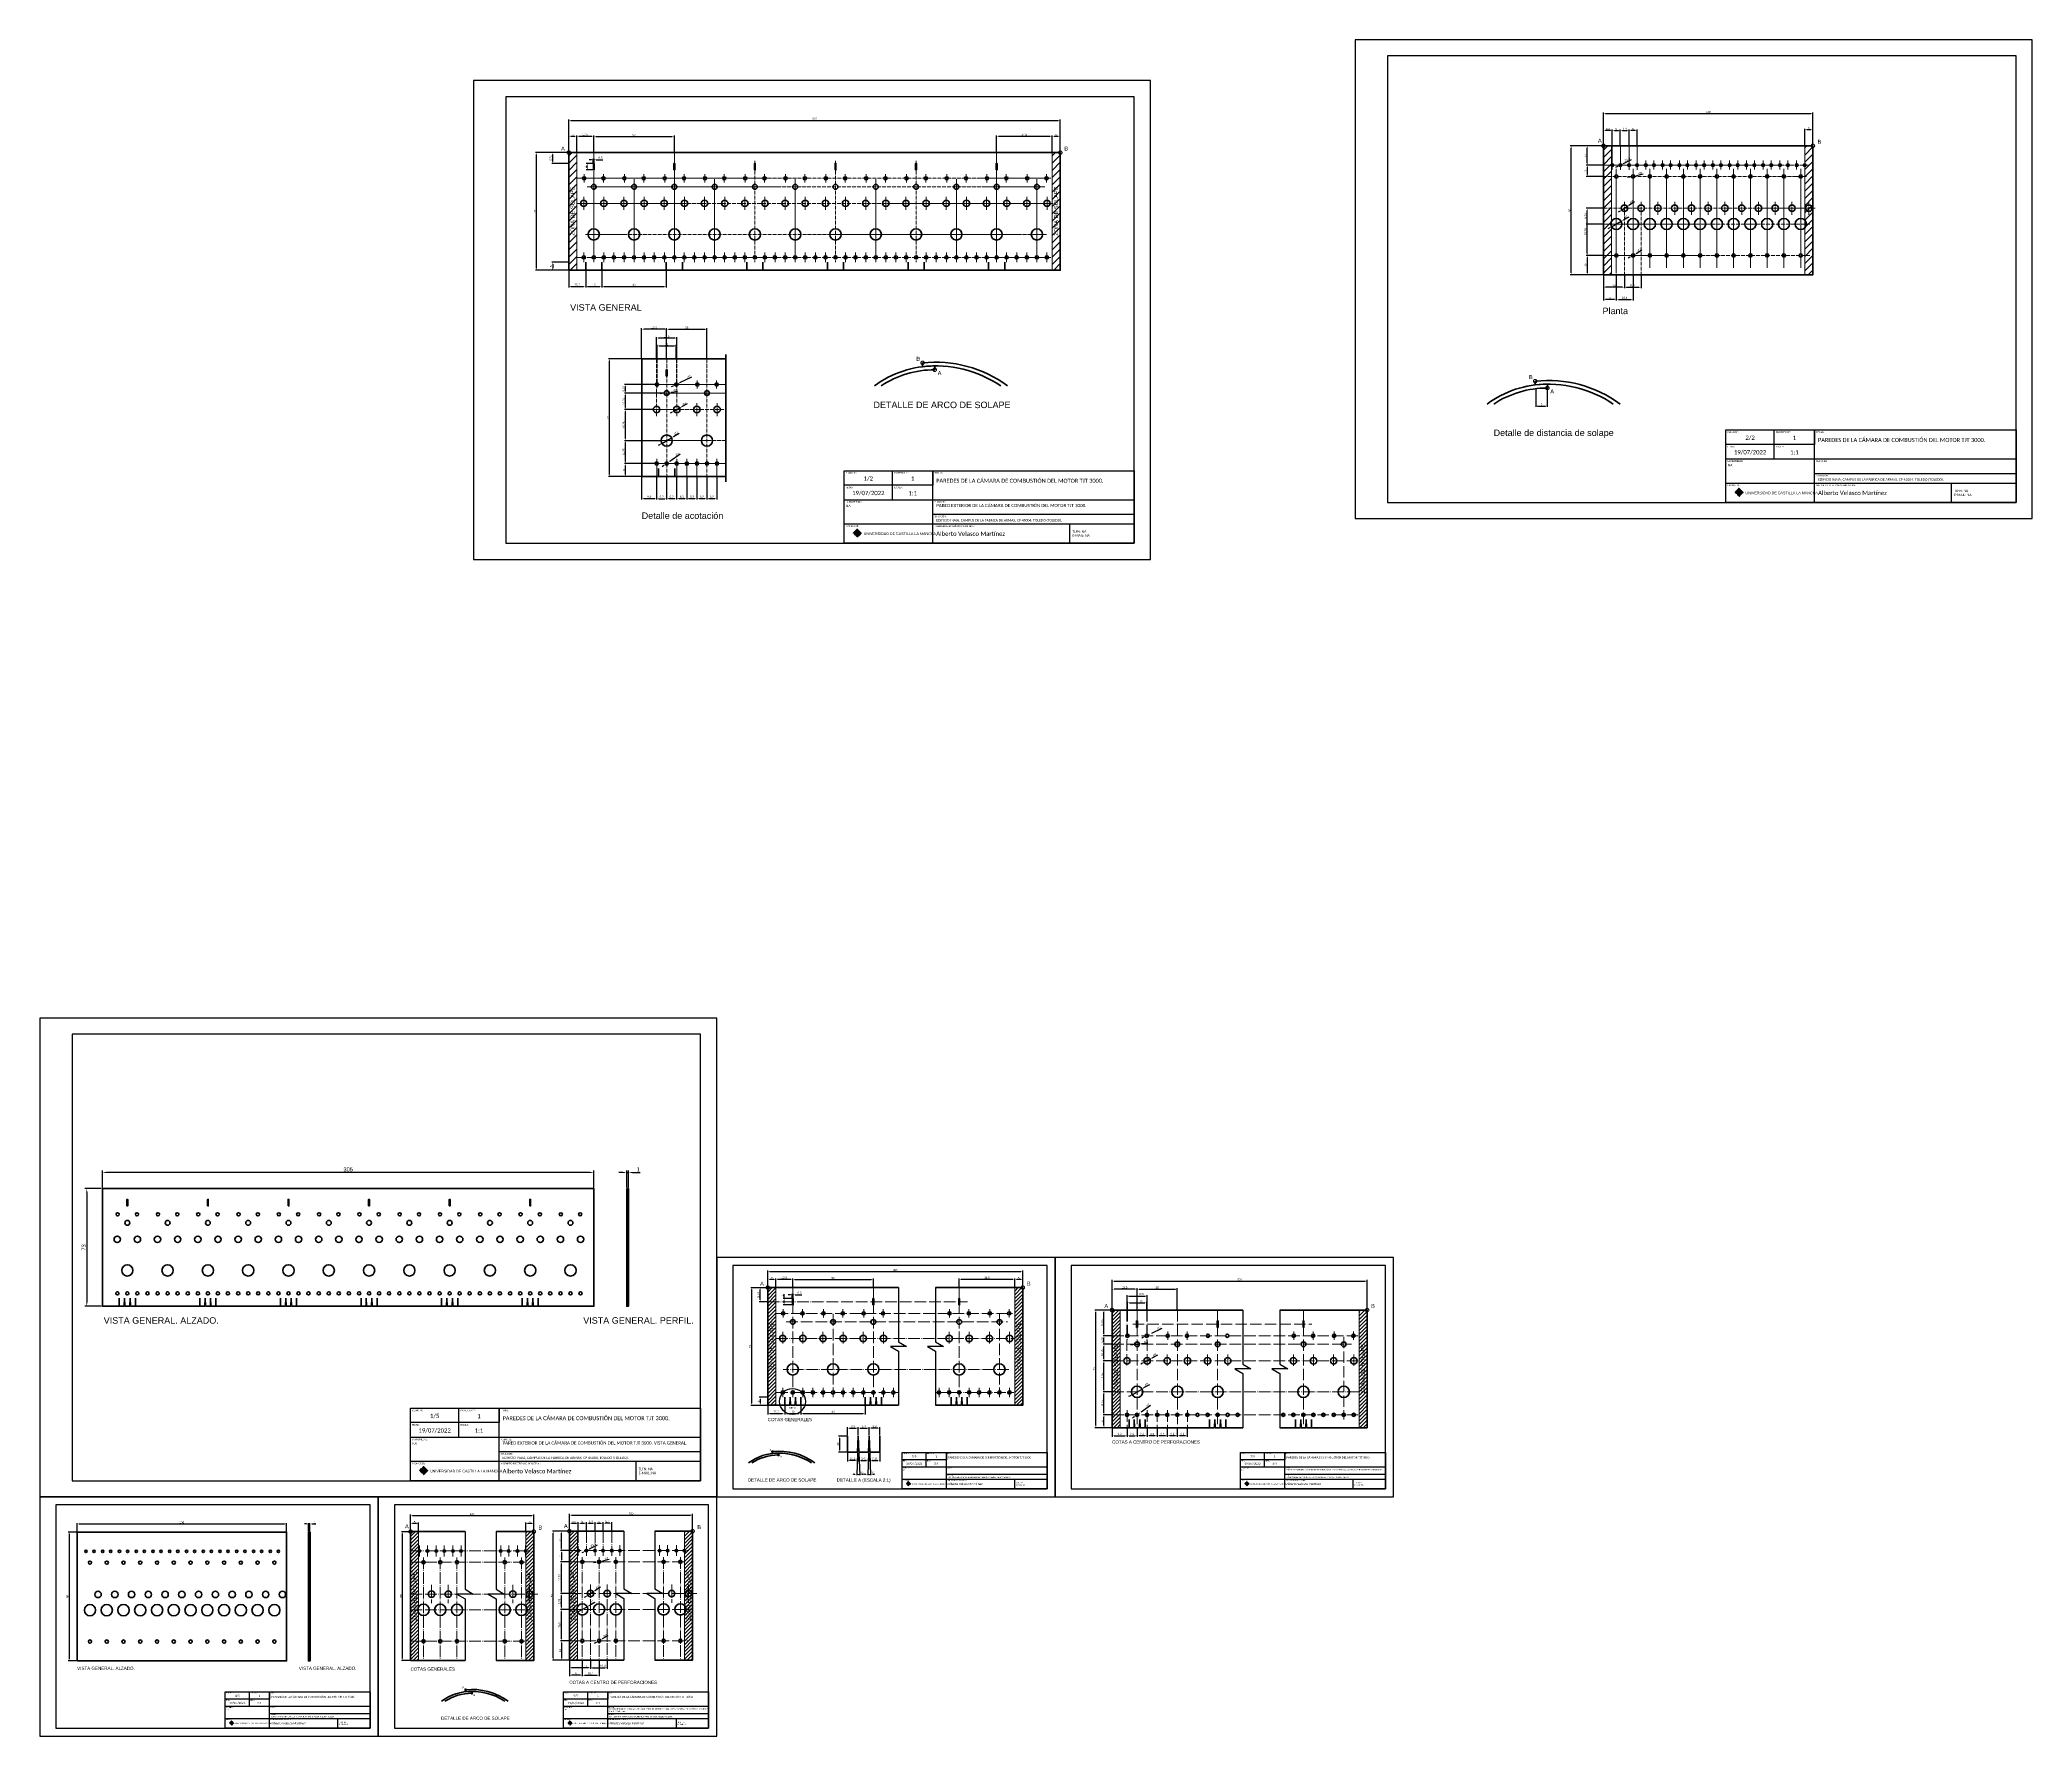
# Model space of a CAD drawing. Header units: millimetres. Extents: x -1265 to -28, y 5 to 1057.
import ezdxf

# ---------------------------------------------------------------- set-up
doc = ezdxf.new("R2010")
doc.units = ezdxf.units.MM
doc.linetypes.add('ACAD_ISO04W100', pattern=[30, 24, -3, 0, -3])
doc.layers.get('0').update_dxf_attribs({"lineweight": 60})
for name, color, linetype, lineweight in [('00_Leyenda', 250, 'Continuous', 15), ('Cotas', 8, 'Continuous', 20), ('Cotas 2', 8, 'ACAD_ISO04W100', 20)]:
    doc.layers.add(name, color=color, linetype=linetype, lineweight=lineweight)
for name, color, linetype in [('Cajetin', 7, 'Continuous'), ('Cajetin1', 7, 'Continuous'), ('Corte', 7, 'Continuous'), ('Hoja', 7, 'Continuous')]:
    doc.layers.add(name, color=color, linetype=linetype)
doc.layers.add('LOGO CLM', color=7, linetype='Continuous', true_color=0xffffff)
doc.styles.add('estilo3', font='gdt.shx')
doc.styles.get("Standard").update_dxf_attribs({"font": 'arial.ttf'})
doc.linetypes.add('ZIGZAG', pattern='A,0.00254,-5.08,[131,ltypeshp.shx,S=5.08,R=0,X=-5.08,Y=0],-10.16,[131,ltypeshp.shx,S=5.08,R=180,X=5.08,Y=0],-5.08', length=20.32254)
doc.dimstyles.new('ISO-25', dxfattribs={"dimscale": 0.5, "dimtxt": 2.5, "dimasz": 2.5, "dimexe": 1.25, "dimexo": 0.625, "dimtad": 1, "dimtxsty": 'Standard', "dimcen": 2.5, "dimadec": 0, "dimazin": 0, "dimtfac": 1, "dimtmove": 0, "dimatfit": 3, "dimfxl": 1, "dimarcsym": 0})
doc.dimstyles.new('ISO-25 1-1', dxfattribs={"dimtxt": 2.5, "dimasz": 2.5, "dimexe": 1.25, "dimexo": 0.625, "dimtad": 1, "dimtxsty": 'Standard', "dimcen": 2.5, "dimadec": 0, "dimazin": 0, "dimtfac": 1, "dimtmove": 0, "dimatfit": 3, "dimfxl": 1, "dimarcsym": 0})

# ---------------------------------------------------------------- blocks, each defined once
blk = doc.blocks.new('*U1')
for centre, radius in [((-2.5, 28.125), 0.75), ((2.5, 28.125), 0.75), ((0, 21.125), 1), ((0, -8.375), 3.5), ((0, -27.875), 1)]:
    blk.add_circle(centre, radius)
blk = doc.blocks.new('*U2')
at = {"color": 0, "linetype": 'ByBlock', "lineweight": -2, "transparency": 16777216}
for p in [(0, 0), (10.4, 0), (20.8, 0), (31.2, 0), (41.6, 0), (52, 0), (62.4, 0), (72.8, 0), (83.2, 0), (93.6, 0), (104, 0), (114.4, 0)]:
    blk.add_blockref('*U1', p, dxfattribs=at)
blk = doc.blocks.new('*U3')
blk.add_circle((0, 0), 2)
blk = doc.blocks.new('*U4')
at = {"color": 0, "linetype": 'ByBlock', "lineweight": -2, "transparency": 16777216}
for p in [(0, 0), (10.4, 0), (20.8, 0), (31.2, 0), (41.6, 0), (52, 0), (62.4, 0), (72.8, 0), (83.2, 0), (93.6, 0), (104, 0), (114.4, 0)]:
    blk.add_blockref('*U3', p, dxfattribs=at)
blk = doc.blocks.new('*D5')
at = {"layer": 'Cotas', "color": 0, "lineweight": -2, "transparency": 16777216}
for p, q in [((-294.4, 991.9), (-294.4, 1012.2)), ((-293.1, 1011.6), (-165.6, 1011.6)), ((-164.4, 991.9), (-164.4, 1012.2))]:
    blk.add_line(p, q, dxfattribs=at)
at = {"layer": 'Cotas', "color": 0, "transparency": 16777216}
for points in [[(-293.1, 1011.8), (-293.1, 1011.4), (-294.4, 1011.6)], [(-165.6, 1011.8), (-165.6, 1011.4), (-164.4, 1011.6)]]:
    blk.add_solid(points, dxfattribs=at)
at = {"layer": 'Defpoints', "color": 0, "transparency": 16777216}
for p in [(-164.4, 1011.6), (-294.4, 991.6), (-164.4, 991.6)]:
    blk.add_point(p, dxfattribs=at)
at = {"layer": 'Cotas', "color": 0, "transparency": 16777216, "insert": (-229.4, 1012.6), "char_height": 1.25, "attachment_point": 5}
blk.add_mtext('130', dxfattribs=at)
blk = doc.blocks.new('*D6')
at = {"layer": 'Cotas', "color": 0, "lineweight": -2, "transparency": 16777216}
for p, q in [((-294.7, 979.6), (-305, 979.6)), ((-304.4, 978.4), (-304.4, 973.9)), ((-294.7, 972.6), (-305, 972.6))]:
    blk.add_line(p, q, dxfattribs=at)
at = {"layer": 'Cotas', "color": 0, "transparency": 16777216}
for points in [[(-304.6, 978.4), (-304.2, 978.4), (-304.4, 979.6)], [(-304.6, 973.9), (-304.2, 973.9), (-304.4, 972.6)]]:
    blk.add_solid(points, dxfattribs=at)
at = {"layer": 'Defpoints', "color": 0, "transparency": 16777216}
for p in [(-294.4, 979.6), (-304.4, 972.6), (-294.4, 972.6)]:
    blk.add_point(p, dxfattribs=at)
at = {"layer": 'Cotas', "color": 0, "transparency": 16777216, "insert": (-305.3, 976.1), "char_height": 1.25, "attachment_point": 5, "rotation": 90}
blk.add_mtext('7', dxfattribs=at)
blk = doc.blocks.new('*D7')
at = {"layer": 'Cotas', "color": 0, "lineweight": -2, "transparency": 16777216}
for p, q in [((-294.7, 923.6), (-305, 923.6)), ((-304.4, 922.4), (-304.4, 912.9)), ((-294.7, 911.6), (-305, 911.6))]:
    blk.add_line(p, q, dxfattribs=at)
at = {"layer": 'Cotas', "color": 0, "transparency": 16777216}
for points in [[(-304.6, 922.4), (-304.2, 922.4), (-304.4, 923.6)], [(-304.6, 912.9), (-304.2, 912.9), (-304.4, 911.6)]]:
    blk.add_solid(points, dxfattribs=at)
at = {"layer": 'Defpoints', "color": 0, "transparency": 16777216}
for p in [(-294.4, 923.6), (-304.4, 911.6), (-294.4, 911.6)]:
    blk.add_point(p, dxfattribs=at)
at = {"layer": 'Cotas', "color": 0, "transparency": 16777216, "insert": (-305.3, 917.6), "char_height": 1.25, "attachment_point": 5, "rotation": 90}
blk.add_mtext('12', dxfattribs=at)
blk = doc.blocks.new('*D8')
at = {"layer": 'Cotas', "color": 0, "lineweight": -2, "transparency": 16777216}
for p, q in [((-936.7, 987.4), (-957, 987.4)), ((-956.4, 915.7), (-956.4, 986.2)), ((-936.7, 914.4), (-957, 914.4))]:
    blk.add_line(p, q, dxfattribs=at)
at = {"layer": 'Cotas', "color": 0, "transparency": 16777216}
for points in [[(-956.6, 986.2), (-956.2, 986.2), (-956.4, 987.4)], [(-956.6, 915.7), (-956.2, 915.7), (-956.4, 914.4)]]:
    blk.add_solid(points, dxfattribs=at)
at = {"layer": 'Defpoints', "color": 0, "transparency": 16777216}
for p in [(-956.4, 987.4), (-936.4, 987.4), (-936.4, 914.4)]:
    blk.add_point(p, dxfattribs=at)
at = {"layer": 'Cotas', "color": 0, "transparency": 16777216, "insert": (-957.4, 950.9), "char_height": 1.25, "attachment_point": 5, "rotation": 90}
blk.add_mtext('73', dxfattribs=at)
blk = doc.blocks.new('*D9')
at = {"layer": 'Cotas', "color": 0, "lineweight": -2, "transparency": 16777216}
for p, q in [((-936.4, 987.7), (-936.4, 1008)), ((-935.2, 1007.4), (-632.7, 1007.4)), ((-631.4, 987.7), (-631.4, 1008))]:
    blk.add_line(p, q, dxfattribs=at)
at = {"layer": 'Cotas', "color": 0, "transparency": 16777216}
for points in [[(-935.2, 1007.6), (-935.2, 1007.2), (-936.4, 1007.4)], [(-632.7, 1007.6), (-632.7, 1007.2), (-631.4, 1007.4)]]:
    blk.add_solid(points, dxfattribs=at)
at = {"layer": 'Defpoints', "color": 0, "transparency": 16777216}
for p in [(-631.4, 1007.4), (-936.4, 987.4), (-631.4, 987.4)]:
    blk.add_point(p, dxfattribs=at)
at = {"layer": 'Cotas', "color": 0, "transparency": 16777216, "insert": (-783.9, 1008.4), "char_height": 1.25, "attachment_point": 5}
blk.add_mtext('305', dxfattribs=at)
blk = doc.blocks.new('*D10')
at = {"layer": 'Cotas', "color": 0, "lineweight": -2, "transparency": 16777216}
for p, q in [((-636.4, 987.7), (-636.4, 998)), ((-632.7, 997.4), (-635.2, 997.4)), ((-631.4, 987.7), (-631.4, 998))]:
    blk.add_line(p, q, dxfattribs=at)
at = {"layer": 'Cotas', "color": 0, "transparency": 16777216}
for points in [[(-635.2, 997.6), (-635.2, 997.2), (-636.4, 997.4)], [(-632.7, 997.6), (-632.7, 997.2), (-631.4, 997.4)]]:
    blk.add_solid(points, dxfattribs=at)
at = {"layer": 'Defpoints', "color": 0, "transparency": 16777216}
for p in [(-636.4, 997.4), (-636.4, 987.4), (-631.4, 987.4)]:
    blk.add_point(p, dxfattribs=at)
at = {"layer": 'Cotas', "color": 0, "transparency": 16777216, "insert": (-633.9, 998.4), "char_height": 1.25, "attachment_point": 5}
blk.add_mtext('5', dxfattribs=at)
blk = doc.blocks.new('*D11')
at = {"layer": 'Cotas', "color": 0, "lineweight": -2, "transparency": 16777216}
for p, q in [((-169.4, 991.9), (-169.4, 1002.2)), ((-165.6, 1001.6), (-168.1, 1001.6)), ((-164.4, 991.9), (-164.4, 1002.2))]:
    blk.add_line(p, q, dxfattribs=at)
at = {"layer": 'Cotas', "color": 0, "transparency": 16777216}
for points in [[(-168.1, 1001.8), (-168.1, 1001.4), (-169.4, 1001.6)], [(-165.6, 1001.8), (-165.6, 1001.4), (-164.4, 1001.6)]]:
    blk.add_solid(points, dxfattribs=at)
at = {"layer": 'Defpoints', "color": 0, "transparency": 16777216}
for p in [(-169.4, 1001.6), (-169.4, 991.6), (-164.4, 991.6)]:
    blk.add_point(p, dxfattribs=at)
at = {"layer": 'Cotas', "color": 0, "transparency": 16777216, "insert": (-166.9, 1002.6), "char_height": 1.25, "attachment_point": 5}
blk.add_mtext('5', dxfattribs=at)
blk = doc.blocks.new('*D12')
at = {"layer": 'Cotas', "color": 0, "lineweight": -2, "transparency": 16777216}
for p, q in [((-294.7, 991.6), (-315, 991.6)), ((-314.4, 912.9), (-314.4, 990.4)), ((-294.7, 911.6), (-315, 911.6))]:
    blk.add_line(p, q, dxfattribs=at)
at = {"layer": 'Cotas', "color": 0, "transparency": 16777216}
for points in [[(-314.6, 990.4), (-314.2, 990.4), (-314.4, 991.6)], [(-314.6, 912.9), (-314.2, 912.9), (-314.4, 911.6)]]:
    blk.add_solid(points, dxfattribs=at)
at = {"layer": 'Defpoints', "color": 0, "transparency": 16777216}
for p in [(-314.4, 991.6), (-294.4, 991.6), (-294.4, 911.6)]:
    blk.add_point(p, dxfattribs=at)
at = {"layer": 'Cotas', "color": 0, "transparency": 16777216, "insert": (-315.3, 951.6), "char_height": 1.25, "attachment_point": 5, "rotation": 90}
blk.add_mtext('80', dxfattribs=at)
blk = doc.blocks.new('*D13')
at = {"layer": 'Cotas', "color": 0, "lineweight": -2, "transparency": 16777216}
for p, q in [((-936.4, 987.7), (-936.4, 998)), ((-932.7, 997.4), (-935.2, 997.4)), ((-931.4, 987.7), (-931.4, 998))]:
    blk.add_line(p, q, dxfattribs=at)
at = {"layer": 'Cotas', "color": 0, "transparency": 16777216}
for points in [[(-935.2, 997.6), (-935.2, 997.2), (-936.4, 997.4)], [(-932.7, 997.6), (-932.7, 997.2), (-931.4, 997.4)]]:
    blk.add_solid(points, dxfattribs=at)
at = {"layer": 'Defpoints', "color": 0, "transparency": 16777216}
for p in [(-936.4, 997.4), (-936.4, 987.4), (-931.4, 987.4)]:
    blk.add_point(p, dxfattribs=at)
at = {"layer": 'Cotas', "color": 0, "transparency": 16777216, "insert": (-933.9, 998.4), "char_height": 1.25, "attachment_point": 5}
blk.add_mtext('5', dxfattribs=at)
blk = doc.blocks.new('*D14')
at = {"layer": 'Cotas', "color": 0, "lineweight": -2, "transparency": 16777216}
for p, q in [((-879.5, 808.7), (-901.8, 808.7)), ((-901.2, 795.7), (-901.2, 807.5)), ((-883.2, 794.5), (-901.8, 794.5))]:
    blk.add_line(p, q, dxfattribs=at)
at = {"layer": 'Cotas', "color": 0, "transparency": 16777216}
for points in [[(-901.4, 807.5), (-900.9, 807.5), (-901.2, 808.7)], [(-901.4, 795.7), (-900.9, 795.7), (-901.2, 794.5)]]:
    blk.add_solid(points, dxfattribs=at)
at = {"layer": 'Defpoints', "color": 0, "transparency": 16777216}
for p in [(-901.2, 808.7), (-879.2, 808.7), (-882.9, 794.5)]:
    blk.add_point(p, dxfattribs=at)
at = {"layer": 'Cotas', "color": 0, "transparency": 16777216, "insert": (-902.2, 801.6), "char_height": 1.25, "attachment_point": 5, "rotation": 90}
blk.add_mtext('14,25', dxfattribs=at)
blk = doc.blocks.new('*D15')
at = {"layer": 'Cotas', "color": 0, "lineweight": -2, "transparency": 16777216}
for p, q in [((-884.2, 828), (-901.8, 828)), ((-901.2, 810), (-901.2, 826.7)), ((-879.5, 808.7), (-901.8, 808.7))]:
    blk.add_line(p, q, dxfattribs=at)
at = {"layer": 'Cotas', "color": 0, "transparency": 16777216}
for points in [[(-901.4, 826.7), (-900.9, 826.7), (-901.2, 828)], [(-901.4, 810), (-900.9, 810), (-901.2, 808.7)]]:
    blk.add_solid(points, dxfattribs=at)
at = {"layer": 'Defpoints', "color": 0, "transparency": 16777216}
for p in [(-901.2, 828), (-883.9, 828), (-879.2, 808.7)]:
    blk.add_point(p, dxfattribs=at)
at = {"layer": 'Cotas', "color": 0, "transparency": 16777216, "insert": (-902.2, 818.4), "char_height": 1.25, "attachment_point": 5, "rotation": 90}
blk.add_mtext('19,26', dxfattribs=at)
blk = doc.blocks.new('*D16')
at = {"layer": 'Cotas', "color": 0, "lineweight": -2, "transparency": 16777216}
for p, q in [((-877.5, 838.2), (-901.8, 838.2)), ((-901.2, 829.2), (-901.2, 837)), ((-884.2, 828), (-901.8, 828))]:
    blk.add_line(p, q, dxfattribs=at)
at = {"layer": 'Cotas', "color": 0, "transparency": 16777216}
for points in [[(-901.4, 837), (-900.9, 837), (-901.2, 838.2)], [(-901.4, 829.2), (-900.9, 829.2), (-901.2, 828)]]:
    blk.add_solid(points, dxfattribs=at)
at = {"layer": 'Defpoints', "color": 0, "transparency": 16777216}
for p in [(-901.2, 838.2), (-877.2, 838.2), (-883.9, 828)]:
    blk.add_point(p, dxfattribs=at)
at = {"layer": 'Cotas', "color": 0, "transparency": 16777216, "insert": (-902.2, 833.1), "char_height": 1.25, "attachment_point": 5, "rotation": 90}
blk.add_mtext('10,24', dxfattribs=at)
blk = doc.blocks.new('*D17')
at = {"layer": 'Cotas', "color": 0, "lineweight": -2, "transparency": 16777216}
for p, q in [((-883, 843.5), (-901.8, 843.5)), ((-901.2, 839.5), (-901.2, 842.3)), ((-877.5, 838.2), (-901.8, 838.2))]:
    blk.add_line(p, q, dxfattribs=at)
at = {"layer": 'Cotas', "color": 0, "transparency": 16777216}
for points in [[(-901.4, 842.3), (-900.9, 842.3), (-901.2, 843.5)], [(-901.4, 839.5), (-900.9, 839.5), (-901.2, 838.2)]]:
    blk.add_solid(points, dxfattribs=at)
at = {"layer": 'Defpoints', "color": 0, "transparency": 16777216}
for p in [(-901.2, 843.5), (-882.6, 843.5), (-877.2, 838.2)]:
    blk.add_point(p, dxfattribs=at)
at = {"layer": 'Cotas', "color": 0, "transparency": 16777216, "insert": (-902.2, 840.9), "char_height": 1.25, "attachment_point": 5, "rotation": 90}
blk.add_mtext('5,29', dxfattribs=at)
blk = doc.blocks.new('*D18')
at = {"layer": 'Cotas', "color": 0, "lineweight": -2, "transparency": 16777216}
for p, q in [((-891.5, 859.5), (-911.8, 859.5)), ((-911.2, 787.7), (-911.2, 858.2)), ((-891.5, 786.5), (-911.8, 786.5))]:
    blk.add_line(p, q, dxfattribs=at)
at = {"layer": 'Cotas', "color": 0, "transparency": 16777216}
for points in [[(-911.4, 858.2), (-910.9, 858.2), (-911.2, 859.5)], [(-911.4, 787.7), (-910.9, 787.7), (-911.2, 786.5)]]:
    blk.add_solid(points, dxfattribs=at)
at = {"layer": 'Defpoints', "color": 0, "transparency": 16777216}
for p in [(-911.2, 859.5), (-891.2, 859.5), (-891.2, 786.5)]:
    blk.add_point(p, dxfattribs=at)
at = {"layer": 'Cotas', "color": 0, "transparency": 16777216, "insert": (-912.1, 823), "char_height": 1.25, "attachment_point": 5, "rotation": 90}
blk.add_mtext('73', dxfattribs=at)
blk = doc.blocks.new('*D19')
at = {"layer": 'Cotas 2', "color": 0, "lineweight": -2, "transparency": 16777216}
for p, q in [((-891.5, 794.5), (-901.8, 794.5)), ((-901.2, 787.7), (-901.2, 793.2)), ((-891.5, 786.5), (-901.8, 786.5))]:
    blk.add_line(p, q, dxfattribs=at)
at = {"layer": 'Cotas 2', "color": 0, "transparency": 16777216}
for points in [[(-901.4, 793.2), (-900.9, 793.2), (-901.2, 794.5)], [(-901.4, 787.7), (-900.9, 787.7), (-901.2, 786.5)]]:
    blk.add_solid(points, dxfattribs=at)
at = {"layer": 'Defpoints', "color": 0, "transparency": 16777216}
for p in [(-901.2, 794.5), (-891.2, 794.5), (-891.2, 786.5)]:
    blk.add_point(p, dxfattribs=at)
at = {"layer": 'Cotas 2', "color": 0, "transparency": 16777216, "insert": (-902.1, 790.5), "char_height": 1.25, "attachment_point": 5, "rotation": 90}
blk.add_mtext('8', dxfattribs=at)
blk = doc.blocks.new('*D20')
at = {"layer": 'Cotas 2', "color": 0, "lineweight": -2, "transparency": 16777216}
for p, q in [((-891.2, 786.2), (-891.2, 772.1)), ((-881.9, 786.2), (-881.9, 772.1)), ((-883.1, 772.7), (-889.9, 772.7))]:
    blk.add_line(p, q, dxfattribs=at)
at = {"layer": 'Cotas 2', "color": 0, "transparency": 16777216}
for points in [[(-889.9, 772.9), (-889.9, 772.5), (-891.2, 772.7)], [(-883.1, 772.9), (-883.1, 772.5), (-881.9, 772.7)]]:
    blk.add_solid(points, dxfattribs=at)
at = {"layer": 'Defpoints', "color": 0, "transparency": 16777216}
for p in [(-891.2, 786.5), (-881.9, 786.5), (-891.2, 772.7)]:
    blk.add_point(p, dxfattribs=at)
at = {"layer": 'Cotas 2', "color": 0, "transparency": 16777216, "insert": (-886.5, 773.8), "char_height": 1.25, "attachment_point": 5}
blk.add_mtext('9,3', dxfattribs=at)
blk = doc.blocks.new('*D21')
at = {"layer": 'Cotas 2', "color": 0, "lineweight": -2, "transparency": 16777216}
for p, q in [((-881.9, 786.2), (-881.9, 772.1)), ((-875.7, 786.2), (-875.7, 772.1)), ((-880.6, 772.7), (-876.9, 772.7))]:
    blk.add_line(p, q, dxfattribs=at)
at = {"layer": 'Cotas 2', "color": 0, "transparency": 16777216}
for points in [[(-880.6, 772.9), (-880.6, 772.5), (-881.9, 772.7)], [(-876.9, 772.9), (-876.9, 772.5), (-875.7, 772.7)]]:
    blk.add_solid(points, dxfattribs=at)
at = {"layer": 'Defpoints', "color": 0, "transparency": 16777216}
for p in [(-881.9, 786.5), (-875.7, 786.5), (-875.7, 772.7)]:
    blk.add_point(p, dxfattribs=at)
at = {"layer": 'Cotas 2', "color": 0, "transparency": 16777216, "insert": (-878.8, 773.8), "char_height": 1.25, "attachment_point": 5}
blk.add_mtext('6,2', dxfattribs=at)
blk = doc.blocks.new('*D22')
at = {"layer": 'Cotas 2', "color": 0, "lineweight": -2, "transparency": 16777216}
for p, q in [((-875.7, 786.2), (-875.7, 772.1)), ((-869.5, 786.2), (-869.5, 772.1)), ((-870.7, 772.7), (-874.4, 772.7))]:
    blk.add_line(p, q, dxfattribs=at)
at = {"layer": 'Cotas 2', "color": 0, "transparency": 16777216}
for points in [[(-874.4, 772.9), (-874.4, 772.5), (-875.7, 772.7)], [(-870.7, 772.9), (-870.7, 772.5), (-869.5, 772.7)]]:
    blk.add_solid(points, dxfattribs=at)
at = {"layer": 'Defpoints', "color": 0, "transparency": 16777216}
for p in [(-875.7, 786.5), (-869.5, 786.5), (-875.7, 772.7)]:
    blk.add_point(p, dxfattribs=at)
at = {"layer": 'Cotas 2', "color": 0, "transparency": 16777216, "insert": (-872.6, 773.8), "char_height": 1.25, "attachment_point": 5}
blk.add_mtext('6,2', dxfattribs=at)
blk = doc.blocks.new('*D23')
at = {"layer": 'Cotas 2', "color": 0, "lineweight": -2, "transparency": 16777216}
for p, q in [((-869.5, 786.2), (-869.5, 772.1)), ((-863.2, 786.2), (-863.2, 772.1)), ((-864.4, 772.7), (-868.2, 772.7))]:
    blk.add_line(p, q, dxfattribs=at)
at = {"layer": 'Cotas 2', "color": 0, "transparency": 16777216}
for points in [[(-868.2, 772.9), (-868.2, 772.5), (-869.5, 772.7)], [(-864.4, 772.9), (-864.4, 772.5), (-863.2, 772.7)]]:
    blk.add_solid(points, dxfattribs=at)
at = {"layer": 'Defpoints', "color": 0, "transparency": 16777216}
for p in [(-869.5, 786.5), (-863.2, 786.5), (-869.5, 772.7)]:
    blk.add_point(p, dxfattribs=at)
at = {"layer": 'Cotas 2', "color": 0, "transparency": 16777216, "insert": (-866.3, 773.8), "char_height": 1.25, "attachment_point": 5}
blk.add_mtext('6,3', dxfattribs=at)
blk = doc.blocks.new('*D24')
at = {"layer": 'Cotas 2', "color": 0, "lineweight": -2, "transparency": 16777216}
for p, q in [((-863.2, 786.2), (-863.2, 772.1)), ((-856.9, 786.2), (-856.9, 772.1)), ((-858.1, 772.7), (-861.9, 772.7))]:
    blk.add_line(p, q, dxfattribs=at)
at = {"layer": 'Cotas 2', "color": 0, "transparency": 16777216}
for points in [[(-861.9, 772.9), (-861.9, 772.5), (-863.2, 772.7)], [(-858.1, 772.9), (-858.1, 772.5), (-856.9, 772.7)]]:
    blk.add_solid(points, dxfattribs=at)
at = {"layer": 'Defpoints', "color": 0, "transparency": 16777216}
for p in [(-863.2, 786.5), (-856.9, 786.5), (-863.2, 772.7)]:
    blk.add_point(p, dxfattribs=at)
at = {"layer": 'Cotas 2', "color": 0, "transparency": 16777216, "insert": (-860, 773.8), "char_height": 1.25, "attachment_point": 5}
blk.add_mtext('6,3', dxfattribs=at)
blk = doc.blocks.new('*D25')
at = {"layer": 'Cotas 2', "color": 0, "lineweight": -2, "transparency": 16777216}
for p, q in [((-856.9, 786.2), (-856.9, 772.1)), ((-850.7, 786.2), (-850.7, 772.1)), ((-851.9, 772.7), (-855.6, 772.7))]:
    blk.add_line(p, q, dxfattribs=at)
at = {"layer": 'Cotas 2', "color": 0, "transparency": 16777216}
for points in [[(-855.6, 772.9), (-855.6, 772.5), (-856.9, 772.7)], [(-851.9, 772.9), (-851.9, 772.5), (-850.7, 772.7)]]:
    blk.add_solid(points, dxfattribs=at)
at = {"layer": 'Defpoints', "color": 0, "transparency": 16777216}
for p in [(-856.9, 786.5), (-850.7, 786.5), (-856.9, 772.7)]:
    blk.add_point(p, dxfattribs=at)
at = {"layer": 'Cotas 2', "color": 0, "transparency": 16777216, "insert": (-853.8, 773.8), "char_height": 1.25, "attachment_point": 5}
blk.add_mtext('6,2', dxfattribs=at)
blk = doc.blocks.new('*D26')
at = {"layer": 'Cotas 2', "color": 0, "lineweight": -2, "transparency": 16777216}
for p, q in [((-850.7, 786.2), (-850.7, 772.1)), ((-844.5, 786.2), (-844.5, 772.1)), ((-845.7, 772.7), (-849.4, 772.7))]:
    blk.add_line(p, q, dxfattribs=at)
at = {"layer": 'Cotas 2', "color": 0, "transparency": 16777216}
for points in [[(-849.4, 772.9), (-849.4, 772.5), (-850.7, 772.7)], [(-845.7, 772.9), (-845.7, 772.5), (-844.5, 772.7)]]:
    blk.add_solid(points, dxfattribs=at)
at = {"layer": 'Defpoints', "color": 0, "transparency": 16777216}
for p in [(-850.7, 786.5), (-844.5, 786.5), (-850.7, 772.7)]:
    blk.add_point(p, dxfattribs=at)
at = {"layer": 'Cotas 2', "color": 0, "transparency": 16777216, "insert": (-847.6, 773.8), "char_height": 1.25, "attachment_point": 5}
blk.add_mtext('6,2', dxfattribs=at)
blk = doc.blocks.new('*D27')
at = {"layer": 'Cotas', "color": 0, "lineweight": -2, "transparency": 16777216}
for p, q in [((-881.9, 859.8), (-881.9, 873)), ((-880.7, 872.4), (-870.7, 872.4)), ((-869.4, 859.8), (-869.4, 873))]:
    blk.add_line(p, q, dxfattribs=at)
at = {"layer": 'Cotas', "color": 0, "transparency": 16777216}
for points in [[(-880.7, 872.6), (-880.7, 872.1), (-881.9, 872.4)], [(-870.7, 872.6), (-870.7, 872.1), (-869.4, 872.4)]]:
    blk.add_solid(points, dxfattribs=at)
at = {"layer": 'Defpoints', "color": 0, "transparency": 16777216}
for p in [(-869.4, 872.4), (-881.9, 859.5), (-869.4, 859.5)]:
    blk.add_point(p, dxfattribs=at)
at = {"layer": 'Cotas', "color": 0, "transparency": 16777216, "insert": (-875.7, 873.4), "char_height": 1.25, "attachment_point": 5}
blk.add_mtext('12,5', dxfattribs=at)
blk = doc.blocks.new('*D28')
at = {"layer": 'Cotas', "color": 0, "lineweight": -2, "transparency": 16777216}
for p, q in [((-881.6, 859.8), (-881.6, 868.2)), ((-880.4, 867.5), (-870.9, 867.5)), ((-869.7, 859.8), (-869.7, 868.2))]:
    blk.add_line(p, q, dxfattribs=at)
at = {"layer": 'Cotas', "color": 0, "transparency": 16777216}
for points in [[(-880.4, 867.7), (-880.4, 867.3), (-881.6, 867.5)], [(-870.9, 867.7), (-870.9, 867.3), (-869.7, 867.5)]]:
    blk.add_solid(points, dxfattribs=at)
at = {"layer": 'Defpoints', "color": 0, "transparency": 16777216}
for p in [(-869.7, 867.5), (-881.6, 859.5), (-869.7, 859.5)]:
    blk.add_point(p, dxfattribs=at)
at = {"layer": 'Cotas', "color": 0, "transparency": 16777216, "insert": (-875.7, 868.5), "char_height": 1.25, "attachment_point": 5}
blk.add_mtext('12', dxfattribs=at)
blk = doc.blocks.new('*D29')
at = {"layer": 'Cotas', "color": 0, "lineweight": -2, "transparency": 16777216}
for p, q in [((-891.2, 859.8), (-891.2, 878.5)), ((-876.9, 877.8), (-889.9, 877.8)), ((-875.7, 859.8), (-875.7, 878.5))]:
    blk.add_line(p, q, dxfattribs=at)
at = {"layer": 'Cotas', "color": 0, "transparency": 16777216}
for points in [[(-889.9, 878.1), (-889.9, 877.6), (-891.2, 877.8)], [(-876.9, 878.1), (-876.9, 877.6), (-875.7, 877.8)]]:
    blk.add_solid(points, dxfattribs=at)
at = {"layer": 'Defpoints', "color": 0, "transparency": 16777216}
for p in [(-891.2, 877.8), (-891.2, 859.5), (-875.7, 859.5)]:
    blk.add_point(p, dxfattribs=at)
at = {"layer": 'Cotas', "color": 0, "transparency": 16777216, "insert": (-883.4, 878.9), "char_height": 1.25, "attachment_point": 5}
blk.add_mtext('15,5', dxfattribs=at)
blk = doc.blocks.new('*D30')
at = {"layer": 'Cotas', "color": 0, "lineweight": -2, "transparency": 16777216}
for p, q in [((-875.7, 859.8), (-875.7, 878.5)), ((-874.4, 877.8), (-851.9, 877.8)), ((-850.7, 859.8), (-850.7, 878.5))]:
    blk.add_line(p, q, dxfattribs=at)
at = {"layer": 'Cotas', "color": 0, "transparency": 16777216}
for points in [[(-874.4, 878.1), (-874.4, 877.6), (-875.7, 877.8)], [(-851.9, 878.1), (-851.9, 877.6), (-850.7, 877.8)]]:
    blk.add_solid(points, dxfattribs=at)
at = {"layer": 'Defpoints', "color": 0, "transparency": 16777216}
for p in [(-850.7, 877.8), (-875.7, 859.5), (-850.7, 859.5)]:
    blk.add_point(p, dxfattribs=at)
at = {"layer": 'Cotas', "color": 0, "transparency": 16777216, "insert": (-863.2, 878.8), "char_height": 1.25, "attachment_point": 5}
blk.add_mtext('25', dxfattribs=at)
blk = doc.blocks.new('*D31')
at = {"layer": 'Cotas', "color": 0, "lineweight": -2, "transparency": 16777216}
for p, q in [((-936.7, 919.4), (-947, 919.4)), ((-946.4, 918.2), (-946.4, 915.7)), ((-936.7, 914.4), (-947, 914.4))]:
    blk.add_line(p, q, dxfattribs=at)
at = {"layer": 'Cotas', "color": 0, "transparency": 16777216}
for points in [[(-946.6, 918.2), (-946.2, 918.2), (-946.4, 919.4)], [(-946.6, 915.7), (-946.2, 915.7), (-946.4, 914.4)]]:
    blk.add_solid(points, dxfattribs=at)
at = {"layer": 'Defpoints', "color": 0, "transparency": 16777216}
for p in [(-936.4, 919.4), (-946.4, 914.4), (-936.4, 914.4)]:
    blk.add_point(p, dxfattribs=at)
at = {"layer": 'Cotas', "color": 0, "transparency": 16777216, "insert": (-947.4, 916.9), "char_height": 1.25, "attachment_point": 5, "rotation": 90}
blk.add_mtext('5', dxfattribs=at)
blk = doc.blocks.new('*D32')
at = {"layer": 'Cotas', "color": 0, "lineweight": -2, "transparency": 16777216}
for p, q in [((-936.4, 914.1), (-936.4, 903.8)), ((-935.2, 904.4), (-927.2, 904.4)), ((-925.9, 914.1), (-925.9, 903.8))]:
    blk.add_line(p, q, dxfattribs=at)
at = {"layer": 'Cotas', "color": 0, "transparency": 16777216}
for points in [[(-935.2, 904.6), (-935.2, 904.2), (-936.4, 904.4)], [(-927.2, 904.6), (-927.2, 904.2), (-925.9, 904.4)]]:
    blk.add_solid(points, dxfattribs=at)
at = {"layer": 'Defpoints', "color": 0, "transparency": 16777216}
for p in [(-936.4, 914.4), (-925.9, 914.4), (-925.9, 904.4)]:
    blk.add_point(p, dxfattribs=at)
at = {"layer": 'Cotas', "color": 0, "transparency": 16777216, "insert": (-931.2, 905.5), "char_height": 1.25, "attachment_point": 5}
blk.add_mtext('10,5', dxfattribs=at)
blk = doc.blocks.new('*D33')
at = {"layer": 'Cotas', "color": 0, "lineweight": -2, "transparency": 16777216}
for p, q in [((-925.9, 914.1), (-925.9, 903.8)), ((-924.7, 904.4), (-917.2, 904.4)), ((-915.9, 914.1), (-915.9, 903.8))]:
    blk.add_line(p, q, dxfattribs=at)
at = {"layer": 'Cotas', "color": 0, "transparency": 16777216}
for points in [[(-924.7, 904.6), (-924.7, 904.2), (-925.9, 904.4)], [(-917.2, 904.6), (-917.2, 904.2), (-915.9, 904.4)]]:
    blk.add_solid(points, dxfattribs=at)
at = {"layer": 'Defpoints', "color": 0, "transparency": 16777216}
for p in [(-925.9, 914.4), (-915.9, 914.4), (-915.9, 904.4)]:
    blk.add_point(p, dxfattribs=at)
at = {"layer": 'Cotas', "color": 0, "transparency": 16777216, "insert": (-920.9, 905.4), "char_height": 1.25, "attachment_point": 5}
blk.add_mtext('10', dxfattribs=at)
blk = doc.blocks.new('*D34')
at = {"layer": 'Cotas', "color": 0, "lineweight": -2, "transparency": 16777216}
for p, q in [((-915.9, 914.1), (-915.9, 903.8)), ((-914.7, 904.4), (-877.2, 904.4)), ((-875.9, 914.1), (-875.9, 903.8))]:
    blk.add_line(p, q, dxfattribs=at)
at = {"layer": 'Cotas', "color": 0, "transparency": 16777216}
for points in [[(-914.7, 904.6), (-914.7, 904.2), (-915.9, 904.4)], [(-877.2, 904.6), (-877.2, 904.2), (-875.9, 904.4)]]:
    blk.add_solid(points, dxfattribs=at)
at = {"layer": 'Defpoints', "color": 0, "transparency": 16777216}
for p in [(-915.9, 914.4), (-875.9, 914.4), (-875.9, 904.4)]:
    blk.add_point(p, dxfattribs=at)
at = {"layer": 'Cotas', "color": 0, "transparency": 16777216, "insert": (-895.9, 905.4), "char_height": 1.25, "attachment_point": 5}
blk.add_mtext('40', dxfattribs=at)
blk = doc.blocks.new('*D35')
at = {"layer": 'Cotas', "color": 0, "lineweight": -2, "transparency": 16777216}
for p, q in [((-329.2, 841.1), (-329.2, 829.6)), ((-336.4, 840.6), (-336.4, 829.6)), ((-335.2, 830.2), (-330.4, 830.2))]:
    blk.add_line(p, q, dxfattribs=at)
at = {"layer": 'Cotas', "color": 0, "transparency": 16777216}
for points in [[(-335.2, 830.4), (-335.2, 830), (-336.4, 830.2)], [(-330.4, 830.4), (-330.4, 830), (-329.2, 830.2)]]:
    blk.add_solid(points, dxfattribs=at)
at = {"layer": 'Defpoints', "color": 0, "transparency": 16777216}
for p in [(-336.4, 840.9), (-329.2, 841.4), (-329.2, 830.2)]:
    blk.add_point(p, dxfattribs=at)
at = {"layer": 'Cotas', "color": 0, "transparency": 16777216, "insert": (-332.8, 831.2), "char_height": 1.25, "attachment_point": 5}
blk.add_mtext('5', dxfattribs=at)
blk = doc.blocks.new('*D36')
at = {"layer": 'Cotas', "color": 0, "lineweight": -2, "transparency": 16777216}
for p, q in [((-294.4, 991.9), (-294.4, 1001.8)), ((-288.9, 991.9), (-288.9, 1001.8)), ((-290.1, 1001.2), (-293.1, 1001.2))]:
    blk.add_line(p, q, dxfattribs=at)
at = {"layer": 'Cotas', "color": 0, "transparency": 16777216}
for points in [[(-293.1, 1001.4), (-293.1, 1000.9), (-294.4, 1001.2)], [(-290.1, 1001.4), (-290.1, 1000.9), (-288.9, 1001.2)]]:
    blk.add_solid(points, dxfattribs=at)
at = {"layer": 'Defpoints', "color": 0, "transparency": 16777216}
for p in [(-294.4, 1001.2), (-294.4, 991.6), (-288.9, 991.6)]:
    blk.add_point(p, dxfattribs=at)
at = {"layer": 'Cotas', "color": 0, "transparency": 16777216, "insert": (-291.6, 1002.2), "char_height": 1.25, "attachment_point": 5}
blk.add_mtext('5,5', dxfattribs=at)
blk = doc.blocks.new('*D37')
at = {"layer": 'Cotas', "color": 0, "lineweight": -2, "transparency": 16777216}
for p, q in [((-288.9, 991.9), (-288.9, 1001.8)), ((-283.9, 991.9), (-283.9, 1001.8)), ((-287.6, 1001.2), (-285.1, 1001.2))]:
    blk.add_line(p, q, dxfattribs=at)
at = {"layer": 'Cotas', "color": 0, "transparency": 16777216}
for points in [[(-287.6, 1001.4), (-287.6, 1000.9), (-288.9, 1001.2)], [(-285.1, 1001.4), (-285.1, 1000.9), (-283.9, 1001.2)]]:
    blk.add_solid(points, dxfattribs=at)
at = {"layer": 'Defpoints', "color": 0, "transparency": 16777216}
for p in [(-288.9, 991.6), (-283.9, 1001.2), (-283.9, 991.6)]:
    blk.add_point(p, dxfattribs=at)
at = {"layer": 'Cotas', "color": 0, "transparency": 16777216, "insert": (-286.4, 1002.1), "char_height": 1.25, "attachment_point": 5}
blk.add_mtext('5', dxfattribs=at)
blk = doc.blocks.new('*D38')
at = {"layer": 'Cotas', "color": 0, "lineweight": -2, "transparency": 16777216}
for p, q in [((-283.9, 991.9), (-283.9, 1001.8)), ((-278.5, 991.9), (-278.5, 1001.8)), ((-282.6, 1001.2), (-279.7, 1001.2))]:
    blk.add_line(p, q, dxfattribs=at)
at = {"layer": 'Cotas', "color": 0, "transparency": 16777216}
for points in [[(-282.6, 1001.4), (-282.6, 1000.9), (-283.9, 1001.2)], [(-279.7, 1001.4), (-279.7, 1000.9), (-278.5, 1001.2)]]:
    blk.add_solid(points, dxfattribs=at)
at = {"layer": 'Defpoints', "color": 0, "transparency": 16777216}
for p in [(-283.9, 991.6), (-278.5, 1001.2), (-278.5, 991.6)]:
    blk.add_point(p, dxfattribs=at)
at = {"layer": 'Cotas', "color": 0, "transparency": 16777216, "insert": (-281.2, 1002.2), "char_height": 1.25, "attachment_point": 5}
blk.add_mtext('5,4', dxfattribs=at)
blk = doc.blocks.new('*D39')
at = {"layer": 'Cotas', "color": 0, "lineweight": -2, "transparency": 16777216}
for p, q in [((-278.5, 991.9), (-278.5, 1001.8)), ((-273.5, 991.9), (-273.5, 1001.8)), ((-274.7, 1001.2), (-277.2, 1001.2))]:
    blk.add_line(p, q, dxfattribs=at)
at = {"layer": 'Cotas', "color": 0, "transparency": 16777216}
for points in [[(-277.2, 1001.4), (-277.2, 1000.9), (-278.5, 1001.2)], [(-274.7, 1001.4), (-274.7, 1000.9), (-273.5, 1001.2)]]:
    blk.add_solid(points, dxfattribs=at)
at = {"layer": 'Defpoints', "color": 0, "transparency": 16777216}
for p in [(-278.5, 1001.2), (-278.5, 991.6), (-273.5, 991.6)]:
    blk.add_point(p, dxfattribs=at)
at = {"layer": 'Cotas', "color": 0, "transparency": 16777216, "insert": (-276, 1002.1), "char_height": 1.25, "attachment_point": 5}
blk.add_mtext('5', dxfattribs=at)
blk = doc.blocks.new('*D40')
at = {"layer": 'Cotas', "color": 0, "lineweight": -2, "transparency": 16777216}
for p, q in [((-286.4, 911.3), (-286.4, 895.7)), ((-276, 911.3), (-276, 895.7)), ((-285.1, 896.3), (-277.2, 896.3))]:
    blk.add_line(p, q, dxfattribs=at)
at = {"layer": 'Cotas', "color": 0, "transparency": 16777216}
for points in [[(-285.1, 896.5), (-285.1, 896.1), (-286.4, 896.3)], [(-277.2, 896.5), (-277.2, 896.1), (-276, 896.3)]]:
    blk.add_solid(points, dxfattribs=at)
at = {"layer": 'Defpoints', "color": 0, "transparency": 16777216}
for p in [(-286.4, 911.6), (-276, 911.6), (-276, 896.3)]:
    blk.add_point(p, dxfattribs=at)
at = {"layer": 'Cotas', "color": 0, "transparency": 16777216, "insert": (-281.2, 897.3), "char_height": 1.25, "attachment_point": 5}
blk.add_mtext('10,4', dxfattribs=at)
blk = doc.blocks.new('*D41')
at = {"layer": 'Cotas', "color": 0, "lineweight": -2, "transparency": 16777216}
for p, q in [((-294.4, 911.3), (-294.4, 895.7)), ((-286.4, 911.3), (-286.4, 895.7)), ((-287.6, 896.3), (-293.1, 896.3))]:
    blk.add_line(p, q, dxfattribs=at)
at = {"layer": 'Cotas', "color": 0, "transparency": 16777216}
for points in [[(-293.1, 896.5), (-293.1, 896.1), (-294.4, 896.3)], [(-287.6, 896.5), (-287.6, 896.1), (-286.4, 896.3)]]:
    blk.add_solid(points, dxfattribs=at)
at = {"layer": 'Defpoints', "color": 0, "transparency": 16777216}
for p in [(-294.4, 911.6), (-286.4, 911.6), (-294.4, 896.3)]:
    blk.add_point(p, dxfattribs=at)
at = {"layer": 'Cotas', "color": 0, "transparency": 16777216, "insert": (-290.4, 897.2), "char_height": 1.25, "attachment_point": 5}
blk.add_mtext('8', dxfattribs=at)
blk = doc.blocks.new('*D42')
at = {"layer": 'Cotas', "color": 0, "lineweight": -2, "transparency": 16777216}
for p, q in [((-281.4, 911.3), (-281.4, 903.3)), ((-280.1, 903.9), (-272.2, 903.9)), ((-271, 911.3), (-271, 903.3))]:
    blk.add_line(p, q, dxfattribs=at)
at = {"layer": 'Cotas', "color": 0, "transparency": 16777216}
for points in [[(-280.1, 904.1), (-280.1, 903.7), (-281.4, 903.9)], [(-272.2, 904.1), (-272.2, 903.7), (-271, 903.9)]]:
    blk.add_solid(points, dxfattribs=at)
at = {"layer": 'Defpoints', "color": 0, "transparency": 16777216}
for p in [(-281.4, 911.6), (-271, 911.6), (-271, 903.9)]:
    blk.add_point(p, dxfattribs=at)
at = {"layer": 'Cotas', "color": 0, "transparency": 16777216, "insert": (-276.2, 905), "char_height": 1.25, "attachment_point": 5}
blk.add_mtext('10,4', dxfattribs=at)
blk = doc.blocks.new('*D43')
at = {"layer": 'Cotas', "color": 0, "lineweight": -2, "transparency": 16777216}
for p, q in [((-294.4, 911.3), (-294.4, 903.3)), ((-282.6, 903.9), (-293.1, 903.9)), ((-281.4, 911.3), (-281.4, 903.3))]:
    blk.add_line(p, q, dxfattribs=at)
at = {"layer": 'Cotas', "color": 0, "transparency": 16777216}
for points in [[(-293.1, 904.1), (-293.1, 903.7), (-294.4, 903.9)], [(-282.6, 904.1), (-282.6, 903.7), (-281.4, 903.9)]]:
    blk.add_solid(points, dxfattribs=at)
at = {"layer": 'Defpoints', "color": 0, "transparency": 16777216}
for p in [(-294.4, 911.6), (-294.4, 903.9), (-281.4, 911.6)]:
    blk.add_point(p, dxfattribs=at)
at = {"layer": 'Cotas', "color": 0, "transparency": 16777216, "insert": (-287.9, 904.9), "char_height": 1.25, "attachment_point": 5}
blk.add_mtext('13', dxfattribs=at)
blk = doc.blocks.new('*D44')
at = {"layer": 'Cotas', "color": 0, "lineweight": -2, "transparency": 16777216}
for p, q in [((-294.7, 952.9), (-305, 952.9)), ((-304.4, 924.9), (-304.4, 951.6)), ((-294.7, 923.6), (-305, 923.6))]:
    blk.add_line(p, q, dxfattribs=at)
at = {"layer": 'Cotas', "color": 0, "transparency": 16777216}
for points in [[(-304.6, 951.6), (-304.2, 951.6), (-304.4, 952.9)], [(-304.6, 924.9), (-304.2, 924.9), (-304.4, 923.6)]]:
    blk.add_solid(points, dxfattribs=at)
at = {"layer": 'Defpoints', "color": 0, "transparency": 16777216}
for p in [(-304.4, 952.9), (-294.4, 952.9), (-294.4, 923.6)]:
    blk.add_point(p, dxfattribs=at)
at = {"layer": 'Cotas', "color": 0, "transparency": 16777216, "insert": (-305.4, 938.3), "char_height": 1.25, "attachment_point": 5, "rotation": 90}
blk.add_mtext('29,28', dxfattribs=at)
blk = doc.blocks.new('*D45')
at = {"layer": 'Cotas', "color": 0, "lineweight": -2, "transparency": 16777216}
for p, q in [((-294.7, 952.9), (-305, 952.9)), ((-294.7, 943.1), (-305, 943.1)), ((-304.4, 944.4), (-304.4, 951.6))]:
    blk.add_line(p, q, dxfattribs=at)
at = {"layer": 'Cotas', "color": 0, "transparency": 16777216}
for points in [[(-304.6, 951.6), (-304.2, 951.6), (-304.4, 952.9)], [(-304.6, 944.4), (-304.2, 944.4), (-304.4, 943.1)]]:
    blk.add_solid(points, dxfattribs=at)
at = {"layer": 'Defpoints', "color": 0, "transparency": 16777216}
for p in [(-304.4, 952.9), (-294.4, 952.9), (-294.4, 943.1)]:
    blk.add_point(p, dxfattribs=at)
at = {"layer": 'Cotas', "color": 0, "transparency": 16777216, "insert": (-305.4, 948), "char_height": 1.25, "attachment_point": 5, "rotation": 90}
blk.add_mtext('9,78', dxfattribs=at)
blk = doc.blocks.new('*D46')
at = {"layer": 'Cotas', "color": 0, "lineweight": -2, "transparency": 16777216}
for p, q in [((-294.7, 991.6), (-305, 991.6)), ((-304.4, 980.9), (-304.4, 990.4)), ((-294.7, 979.6), (-305, 979.6))]:
    blk.add_line(p, q, dxfattribs=at)
at = {"layer": 'Cotas', "color": 0, "transparency": 16777216}
for points in [[(-304.6, 990.4), (-304.2, 990.4), (-304.4, 991.6)], [(-304.6, 980.9), (-304.2, 980.9), (-304.4, 979.6)]]:
    blk.add_solid(points, dxfattribs=at)
at = {"layer": 'Defpoints', "color": 0, "transparency": 16777216}
for p in [(-304.4, 991.6), (-294.4, 991.6), (-294.4, 979.6)]:
    blk.add_point(p, dxfattribs=at)
at = {"layer": 'Cotas', "color": 0, "transparency": 16777216, "insert": (-305.3, 985.6), "char_height": 1.25, "attachment_point": 5, "rotation": 90}
blk.add_mtext('12', dxfattribs=at)
blk = doc.blocks.new('*D47')
at = {"layer": 'Cotas 2', "color": 0, "lineweight": -2, "transparency": 16777216}
for p, q in [((-879.8, 806.4), (-880.9, 805.7)), ((-878.7, 807), (-872.6, 810.5)), ((-868, 813.1), (-871.5, 811.1))]:
    blk.add_line(p, q, dxfattribs=at)
at = {"layer": 'Cotas 2', "color": 0, "transparency": 16777216}
for points in [[(-879.9, 806.5), (-879.7, 806.2), (-878.7, 807)], [(-871.6, 811.3), (-871.4, 810.9), (-872.6, 810.5)]]:
    blk.add_solid(points, dxfattribs=at)
at = {"layer": 'Defpoints', "color": 0, "transparency": 16777216}
for p in [(-878.7, 807), (-872.6, 810.5)]:
    blk.add_point(p, dxfattribs=at)
at = {"layer": 'Cotas 2', "color": 0, "transparency": 16777216, "insert": (-869.7, 813.3), "char_height": 1.25, "attachment_point": 5, "rotation": 29.9239}
blk.add_mtext('∅7', dxfattribs=at)
blk = doc.blocks.new('*D48')
at = {"layer": 'Cotas 2', "color": 0, "lineweight": -2, "transparency": 16777216}
for p, q in [((-877.5, 793.2), (-878.5, 792.5)), ((-876.5, 793.9), (-874.8, 795.1)), ((-867.3, 800.3), (-873.8, 795.8))]:
    blk.add_line(p, q, dxfattribs=at)
at = {"layer": 'Cotas 2', "color": 0, "transparency": 16777216}
for points in [[(-877.6, 793.4), (-877.4, 793), (-876.5, 793.9)], [(-873.9, 795.9), (-873.7, 795.6), (-874.8, 795.1)]]:
    blk.add_solid(points, dxfattribs=at)
at = {"layer": 'Defpoints', "color": 0, "transparency": 16777216}
for p in [(-876.5, 793.9), (-874.8, 795.1)]:
    blk.add_point(p, dxfattribs=at)
at = {"layer": 'Cotas 2', "color": 0, "transparency": 16777216, "insert": (-869, 800.3), "char_height": 1.25, "attachment_point": 5, "rotation": 34.9414}
blk.add_mtext('∅2', dxfattribs=at)
blk = doc.blocks.new('*D49')
at = {"layer": 'Cotas 2', "color": 0, "lineweight": -2, "transparency": 16777216}
for p, q in [((-871.2, 827), (-867.6, 829)), ((-863, 831.5), (-866.5, 829.6)), ((-872.3, 826.4), (-873.4, 825.8))]:
    blk.add_line(p, q, dxfattribs=at)
at = {"layer": 'Cotas 2', "color": 0, "transparency": 16777216}
for points in [[(-866.6, 829.7), (-866.4, 829.4), (-867.6, 829)], [(-872.4, 826.6), (-872.2, 826.3), (-871.2, 827)]]:
    blk.add_solid(points, dxfattribs=at)
at = {"layer": 'Defpoints', "color": 0, "transparency": 16777216}
for p in [(-867.6, 829), (-871.2, 827)]:
    blk.add_point(p, dxfattribs=at)
at = {"layer": 'Cotas 2', "color": 0, "transparency": 16777216, "insert": (-864.7, 831.7), "char_height": 1.25, "attachment_point": 5, "rotation": 28.5428}
blk.add_mtext('∅4', dxfattribs=at)
blk = doc.blocks.new('*D50')
at = {"layer": 'Cotas 2', "color": 0, "lineweight": -2, "transparency": 16777216}
for p, q in [((-878.4, 838), (-879.6, 837.8)), ((-877.1, 838.1), (-874.2, 838.4)), ((-868.9, 838.9), (-872.9, 838.5))]:
    blk.add_line(p, q, dxfattribs=at)
at = {"layer": 'Cotas 2', "color": 0, "transparency": 16777216}
for points in [[(-878.4, 838.2), (-878.4, 837.8), (-877.1, 838.1)], [(-872.9, 838.7), (-872.9, 838.3), (-874.2, 838.4)]]:
    blk.add_solid(points, dxfattribs=at)
at = {"layer": 'Defpoints', "color": 0, "transparency": 16777216}
for p in [(-877.1, 838.1), (-874.2, 838.4)]:
    blk.add_point(p, dxfattribs=at)
at = {"layer": 'Cotas 2', "color": 0, "transparency": 16777216, "insert": (-870.4, 839.8), "char_height": 1.25, "attachment_point": 5, "rotation": 5.9407}
blk.add_mtext('∅3', dxfattribs=at)
blk = doc.blocks.new('*D51')
at = {"layer": 'Cotas 2', "color": 0, "lineweight": -2, "transparency": 16777216}
for p, q in [((-871.7, 842.6), (-872.8, 842)), ((-870.6, 843.1), (-868.7, 844)), ((-860.2, 848), (-867.6, 844.5))]:
    blk.add_line(p, q, dxfattribs=at)
at = {"layer": 'Cotas 2', "color": 0, "transparency": 16777216}
for points in [[(-871.8, 842.8), (-871.6, 842.4), (-870.6, 843.1)], [(-867.7, 844.7), (-867.5, 844.3), (-868.7, 844)]]:
    blk.add_solid(points, dxfattribs=at)
at = {"layer": 'Defpoints', "color": 0, "transparency": 16777216}
for p in [(-870.6, 843.1), (-868.7, 844)]:
    blk.add_point(p, dxfattribs=at)
at = {"layer": 'Cotas 2', "color": 0, "transparency": 16777216, "insert": (-861.9, 848.3), "char_height": 1.25, "attachment_point": 5, "rotation": 25.3257}
blk.add_mtext('∅2', dxfattribs=at)
blk = doc.blocks.new('*D52')
at = {"layer": 'Cotas 2', "color": 0, "lineweight": -2, "transparency": 16777216}
for p, q in [((-290.5, 940.8), (-291.6, 940.2)), ((-289.4, 941.4), (-283.3, 944.8)), ((-278.7, 947.4), (-282.2, 945.4))]:
    blk.add_line(p, q, dxfattribs=at)
at = {"layer": 'Cotas 2', "color": 0, "transparency": 16777216}
for points in [[(-290.6, 941), (-290.4, 940.6), (-289.4, 941.4)], [(-282.3, 945.6), (-282.1, 945.3), (-283.3, 944.8)]]:
    blk.add_solid(points, dxfattribs=at)
at = {"layer": 'Defpoints', "color": 0, "transparency": 16777216}
for p in [(-289.4, 941.4), (-283.3, 944.8)]:
    blk.add_point(p, dxfattribs=at)
at = {"layer": 'Cotas 2', "color": 0, "transparency": 16777216, "insert": (-280.4, 947.6), "char_height": 1.25, "attachment_point": 5, "rotation": 29.2263}
blk.add_mtext('∅7', dxfattribs=at)
blk = doc.blocks.new('*D53')
at = {"layer": 'Cotas 2', "color": 0, "lineweight": -2, "transparency": 16777216}
for p, q in [((-283.1, 951.8), (-279.7, 954)), ((-275.2, 956.8), (-278.6, 954.6)), ((-284.1, 951.1), (-285.2, 950.5))]:
    blk.add_line(p, q, dxfattribs=at)
at = {"layer": 'Cotas 2', "color": 0, "transparency": 16777216}
for points in [[(-278.8, 954.8), (-278.5, 954.5), (-279.7, 954)], [(-284.2, 951.3), (-284, 951), (-283.1, 951.8)]]:
    blk.add_solid(points, dxfattribs=at)
at = {"layer": 'Defpoints', "color": 0, "transparency": 16777216}
for p in [(-279.7, 954), (-283.1, 951.8)]:
    blk.add_point(p, dxfattribs=at)
at = {"layer": 'Cotas 2', "color": 0, "transparency": 16777216, "insert": (-276.9, 956.9), "char_height": 1.25, "attachment_point": 5, "rotation": 32.6185}
blk.add_mtext('∅4', dxfattribs=at)
blk = doc.blocks.new('*D54')
at = {"layer": 'Cotas 2', "color": 0, "lineweight": -2, "transparency": 16777216}
for p, q in [((-278.2, 972.1), (-279.4, 971.9)), ((-277, 972.4), (-275, 972.8)), ((-269.8, 974), (-273.8, 973.1))]:
    blk.add_line(p, q, dxfattribs=at)
at = {"layer": 'Cotas 2', "color": 0, "transparency": 16777216}
for points in [[(-278.2, 972.3), (-278.1, 971.9), (-277, 972.4)], [(-273.8, 973.3), (-273.7, 972.9), (-275, 972.8)]]:
    blk.add_solid(points, dxfattribs=at)
at = {"layer": 'Defpoints', "color": 0, "transparency": 16777216}
for p in [(-277, 972.4), (-275, 972.8)]:
    blk.add_point(p, dxfattribs=at)
at = {"layer": 'Cotas 2', "color": 0, "transparency": 16777216, "insert": (-271.4, 974.6), "char_height": 1.25, "attachment_point": 5, "rotation": 12.2497}
blk.add_mtext('∅2', dxfattribs=at)
blk = doc.blocks.new('*D55')
at = {"layer": 'Cotas 2', "color": 0, "lineweight": -2, "transparency": 16777216}
for p, q in [((-285.7, 978.7), (-286.8, 978.1)), ((-284.5, 979.3), (-283.2, 980)), ((-277.2, 983), (-282.1, 980.5))]:
    blk.add_line(p, q, dxfattribs=at)
at = {"layer": 'Cotas 2', "color": 0, "transparency": 16777216}
for points in [[(-285.8, 978.9), (-285.6, 978.5), (-284.5, 979.3)], [(-282.2, 980.7), (-282, 980.3), (-283.2, 980)]]:
    blk.add_solid(points, dxfattribs=at)
at = {"layer": 'Defpoints', "color": 0, "transparency": 16777216}
for p in [(-284.5, 979.3), (-283.2, 980)]:
    blk.add_point(p, dxfattribs=at)
at = {"layer": 'Cotas 2', "color": 0, "transparency": 16777216, "insert": (-279.6, 983), "char_height": 1.25, "attachment_point": 5, "rotation": 27.0212}
blk.add_mtext('∅1,5', dxfattribs=at)
blk = doc.blocks.new('*D56')
at = {"layer": 'Cotas 2', "color": 0, "lineweight": -2, "transparency": 16777216}
for p, q in [((-277.9, 922.5), (-279, 921.9)), ((-276.8, 923.1), (-275.1, 924.1)), ((-270.5, 926.8), (-274, 924.7))]:
    blk.add_line(p, q, dxfattribs=at)
at = {"layer": 'Cotas 2', "color": 0, "transparency": 16777216}
for points in [[(-278, 922.7), (-277.8, 922.3), (-276.8, 923.1)], [(-274.1, 924.9), (-273.9, 924.6), (-275.1, 924.1)]]:
    blk.add_solid(points, dxfattribs=at)
at = {"layer": 'Defpoints', "color": 0, "transparency": 16777216}
for p in [(-276.8, 923.1), (-275.1, 924.1)]:
    blk.add_point(p, dxfattribs=at)
at = {"layer": 'Cotas 2', "color": 0, "transparency": 16777216, "insert": (-272.2, 926.9), "char_height": 1.25, "attachment_point": 5, "rotation": 30.0586}
blk.add_mtext('∅2', dxfattribs=at)
blk = doc.blocks.new('*D57')
at = {"layer": 'Cotas', "color": 0, "lineweight": -2, "transparency": 16777216}
for p, q in [((-921.5, 980.7), (-925.6, 980.7)), ((-921.5, 976.7), (-925.6, 976.7)), ((-924.9, 977.9), (-924.9, 979.4))]:
    blk.add_line(p, q, dxfattribs=at)
at = {"layer": 'Cotas', "color": 0, "transparency": 16777216}
for points in [[(-925.2, 979.4), (-924.7, 979.4), (-924.9, 980.7)], [(-925.2, 977.9), (-924.7, 977.9), (-924.9, 976.7)]]:
    blk.add_solid(points, dxfattribs=at)
at = {"layer": 'Defpoints', "color": 0, "transparency": 16777216}
for p in [(-924.9, 980.7), (-921.2, 980.7), (-921.2, 976.7)]:
    blk.add_point(p, dxfattribs=at)
at = {"layer": 'Cotas', "color": 0, "transparency": 16777216, "insert": (-925.9, 978.7), "char_height": 1.25, "attachment_point": 5, "rotation": 90}
blk.add_mtext('4', dxfattribs=at)
blk = doc.blocks.new('*D58')
at = {"layer": 'Cotas', "color": 0, "lineweight": -2, "transparency": 16777216}
for p, q in [((-931.4, 987.7), (-931.4, 998)), ((-922.2, 997.4), (-930.2, 997.4)), ((-920.9, 987.7), (-920.9, 998))]:
    blk.add_line(p, q, dxfattribs=at)
at = {"layer": 'Cotas', "color": 0, "transparency": 16777216}
for points in [[(-930.2, 997.6), (-930.2, 997.2), (-931.4, 997.4)], [(-922.2, 997.6), (-922.2, 997.2), (-920.9, 997.4)]]:
    blk.add_solid(points, dxfattribs=at)
at = {"layer": 'Defpoints', "color": 0, "transparency": 16777216}
for p in [(-931.4, 997.4), (-931.4, 987.4), (-920.9, 987.4)]:
    blk.add_point(p, dxfattribs=at)
at = {"layer": 'Cotas', "color": 0, "transparency": 16777216, "insert": (-926.2, 998.5), "char_height": 1.25, "attachment_point": 5}
blk.add_mtext('10,5', dxfattribs=at)
blk = doc.blocks.new('*D59')
at = {"layer": 'Cotas', "color": 0, "lineweight": -2, "transparency": 16777216}
for p, q in [((-922.4, 983), (-923.7, 983)), ((-921.2, 981), (-921.2, 983.6)), ((-921.2, 983), (-920.7, 983)), ((-920.7, 981), (-920.7, 983.6)), ((-919.4, 983), (-915.2, 983))]:
    blk.add_line(p, q, dxfattribs=at)
at = {"layer": 'Cotas', "color": 0, "transparency": 16777216}
for points in [[(-922.4, 983.2), (-922.4, 982.8), (-921.2, 983)], [(-919.4, 983.2), (-919.4, 982.8), (-920.7, 983)]]:
    blk.add_solid(points, dxfattribs=at)
at = {"layer": 'Defpoints', "color": 0, "transparency": 16777216}
for p in [(-921.2, 980.7), (-920.7, 983), (-920.7, 980.7)]:
    blk.add_point(p, dxfattribs=at)
at = {"layer": 'Cotas', "color": 0, "transparency": 16777216, "insert": (-916.7, 984.1), "char_height": 1.25, "attachment_point": 5}
blk.add_mtext('0,5', dxfattribs=at)
blk = doc.blocks.new('*D60')
at = {"layer": 'Cotas', "color": 0, "lineweight": -2, "transparency": 16777216}
for p, q in [((-936.7, 987.4), (-947, 987.4)), ((-936.7, 980.7), (-947, 980.7)), ((-946.4, 981.9), (-946.4, 986.2))]:
    blk.add_line(p, q, dxfattribs=at)
at = {"layer": 'Cotas', "color": 0, "transparency": 16777216}
for points in [[(-946.6, 986.2), (-946.2, 986.2), (-946.4, 987.4)], [(-946.6, 981.9), (-946.2, 981.9), (-946.4, 980.7)]]:
    blk.add_solid(points, dxfattribs=at)
at = {"layer": 'Defpoints', "color": 0, "transparency": 16777216}
for p in [(-946.4, 987.4), (-936.4, 987.4), (-936.4, 980.7)]:
    blk.add_point(p, dxfattribs=at)
at = {"layer": 'Cotas', "color": 0, "transparency": 16777216, "insert": (-947.5, 984.1), "char_height": 1.25, "attachment_point": 5, "rotation": 90}
blk.add_mtext('6,74', dxfattribs=at)
blk = doc.blocks.new('*D61')
at = {"layer": 'Cotas', "color": 0, "lineweight": -2, "transparency": 16777216}
for p, q in [((-920.9, 987.7), (-920.9, 998)), ((-919.7, 997.4), (-872.2, 997.4)), ((-870.9, 987.7), (-870.9, 998))]:
    blk.add_line(p, q, dxfattribs=at)
at = {"layer": 'Cotas', "color": 0, "transparency": 16777216}
for points in [[(-919.7, 997.6), (-919.7, 997.2), (-920.9, 997.4)], [(-872.2, 997.6), (-872.2, 997.2), (-870.9, 997.4)]]:
    blk.add_solid(points, dxfattribs=at)
at = {"layer": 'Defpoints', "color": 0, "transparency": 16777216}
for p in [(-870.9, 997.4), (-920.9, 987.4), (-870.9, 987.4)]:
    blk.add_point(p, dxfattribs=at)
at = {"layer": 'Cotas', "color": 0, "transparency": 16777216, "insert": (-895.9, 998.4), "char_height": 1.25, "attachment_point": 5}
blk.add_mtext('50', dxfattribs=at)
blk = doc.blocks.new('*D62')
at = {"layer": 'Cotas', "color": 0, "lineweight": -2, "transparency": 16777216}
for p, q in [((-670.9, 987.7), (-670.9, 998)), ((-637.7, 997.4), (-669.7, 997.4)), ((-636.4, 987.7), (-636.4, 998))]:
    blk.add_line(p, q, dxfattribs=at)
at = {"layer": 'Cotas', "color": 0, "transparency": 16777216}
for points in [[(-669.7, 997.6), (-669.7, 997.2), (-670.9, 997.4)], [(-637.7, 997.6), (-637.7, 997.2), (-636.4, 997.4)]]:
    blk.add_solid(points, dxfattribs=at)
at = {"layer": 'Defpoints', "color": 0, "transparency": 16777216}
for p in [(-670.9, 997.4), (-670.9, 987.4), (-636.4, 987.4)]:
    blk.add_point(p, dxfattribs=at)
at = {"layer": 'Cotas', "color": 0, "transparency": 16777216, "insert": (-653.7, 998.5), "char_height": 1.25, "attachment_point": 5}
blk.add_mtext('34,5', dxfattribs=at)
blk = doc.blocks.new('*D67')
at = {"layer": 'Cotas', "color": 0, "lineweight": -2, "transparency": 16777216}
for p, q in [((-902.9, 354.7), (-905.4, 354.7)), ((-900.4, 345.3), (-900.4, 355.9)), ((-900.4, 354.7), (-899.4, 354.7)), ((-899.4, 345.3), (-899.4, 355.9)), ((-896.9, 354.7), (-892.2, 354.7))]:
    blk.add_line(p, q, dxfattribs=at)
at = {"layer": 'Cotas', "color": 0, "transparency": 16777216}
for points in [[(-902.9, 355.1), (-902.9, 354.3), (-900.4, 354.7)], [(-896.9, 355.1), (-896.9, 354.3), (-899.4, 354.7)]]:
    blk.add_solid(points, dxfattribs=at)
at = {"layer": 'Defpoints', "color": 0, "transparency": 16777216}
for p in [(-899.4, 354.7), (-900.4, 344.7), (-899.4, 344.7)]:
    blk.add_point(p, dxfattribs=at)
at = {"layer": 'Cotas', "color": 0, "transparency": 16777216, "insert": (-893.3, 356.6), "char_height": 2.5, "attachment_point": 5}
blk.add_mtext('1', dxfattribs=at)
blk = doc.blocks.new('*D69')
at = {"layer": 'Cotas', "color": 0, "lineweight": -2, "transparency": 16777216}
for p, q in [((-1226.5, 344.7), (-1236.8, 344.7)), ((-1235.5, 342.2), (-1235.5, 274.2)), ((-1226.5, 271.7), (-1236.8, 271.7))]:
    blk.add_line(p, q, dxfattribs=at)
at = {"layer": 'Cotas', "color": 0, "transparency": 16777216}
for points in [[(-1235.9, 342.2), (-1235.1, 342.2), (-1235.5, 344.7)], [(-1235.9, 274.2), (-1235.1, 274.2), (-1235.5, 271.7)]]:
    blk.add_solid(points, dxfattribs=at)
at = {"layer": 'Defpoints', "color": 0, "transparency": 16777216}
for p in [(-1225.8, 344.7), (-1235.5, 271.7), (-1225.8, 271.7)]:
    blk.add_point(p, dxfattribs=at)
at = {"layer": 'Cotas', "color": 0, "transparency": 16777216, "insert": (-1237.4, 308.2), "char_height": 2.5, "attachment_point": 5, "rotation": 90}
blk.add_mtext('73', dxfattribs=at)
blk = doc.blocks.new('*U70')
for centre, radius in [((-2.5, 28.125), 0.75), ((2.5, 28.125), 0.75), ((0, 21.125), 1), ((0, -8.375), 3.5), ((0, -27.875), 1)]:
    blk.add_circle(centre, radius)
blk = doc.blocks.new('*U71')
at = {"color": 0, "linetype": 'ByBlock', "lineweight": -2, "transparency": 16777216}
for p in [(0, 0), (10.4, 0), (20.8, 0), (31.2, 0), (41.6, 0), (52, 0), (62.4, 0), (72.8, 0), (83.2, 0), (93.6, 0), (104, 0), (114.4, 0)]:
    blk.add_blockref('*U70', p, dxfattribs=at)
blk = doc.blocks.new('*U72')
blk.add_circle((0, 0), 2)
blk = doc.blocks.new('*U73')
at = {"color": 0, "linetype": 'ByBlock', "lineweight": -2, "transparency": 16777216}
for p in [(0, 0), (10.4, 0), (20.8, 0), (31.2, 0), (41.6, 0), (52, 0), (62.4, 0), (72.8, 0), (83.2, 0), (93.6, 0), (104, 0), (114.4, 0)]:
    blk.add_blockref('*U72', p, dxfattribs=at)
blk = doc.blocks.new('*D75')
at = {"layer": 'Cotas', "color": 0, "lineweight": -2, "transparency": 16777216}
for p, q in [((-1241.5, 131.9), (-1241.5, 137.2)), ((-1240.3, 136.6), (-1112.8, 136.6)), ((-1111.5, 131.9), (-1111.5, 137.2))]:
    blk.add_line(p, q, dxfattribs=at)
at = {"layer": 'Cotas', "color": 0, "transparency": 16777216}
for points in [[(-1240.3, 136.8), (-1240.3, 136.4), (-1241.5, 136.6)], [(-1112.8, 136.8), (-1112.8, 136.4), (-1111.5, 136.6)]]:
    blk.add_solid(points, dxfattribs=at)
at = {"layer": 'Defpoints', "color": 0, "transparency": 16777216}
for p in [(-1111.5, 136.6), (-1241.5, 131.6), (-1111.5, 131.6)]:
    blk.add_point(p, dxfattribs=at)
at = {"layer": 'Cotas', "color": 0, "transparency": 16777216, "insert": (-1176.5, 137.6), "char_height": 1.25, "attachment_point": 5}
blk.add_mtext('130', dxfattribs=at)
blk = doc.blocks.new('*D76')
at = {"layer": 'Cotas', "color": 0, "lineweight": -2, "transparency": 16777216}
for p, q in [((-1241.8, 131.6), (-1247.1, 131.6)), ((-1246.5, 130.4), (-1246.5, 52.9)), ((-1241.8, 51.6), (-1247.1, 51.6))]:
    blk.add_line(p, q, dxfattribs=at)
at = {"layer": 'Cotas', "color": 0, "transparency": 16777216}
for points in [[(-1246.7, 130.4), (-1246.3, 130.4), (-1246.5, 131.6)], [(-1246.7, 52.9), (-1246.3, 52.9), (-1246.5, 51.6)]]:
    blk.add_solid(points, dxfattribs=at)
at = {"layer": 'Defpoints', "color": 0, "transparency": 16777216}
for p in [(-1241.5, 131.6), (-1246.5, 51.6), (-1241.5, 51.6)]:
    blk.add_point(p, dxfattribs=at)
at = {"layer": 'Cotas', "color": 0, "transparency": 16777216, "insert": (-1247.5, 91.6), "char_height": 1.25, "attachment_point": 5, "rotation": 90}
blk.add_mtext('80', dxfattribs=at)
blk = doc.blocks.new('*D77')
at = {"layer": 'Cotas', "color": 0, "lineweight": -2, "transparency": 16777216}
for p, q in [((-1099.2, 136.6), (-1100.5, 136.6)), ((-1098, 131.9), (-1098, 137.2)), ((-1098, 136.6), (-1097, 136.6)), ((-1097, 131.9), (-1097, 137.2)), ((-1095.7, 136.6), (-1093.4, 136.6))]:
    blk.add_line(p, q, dxfattribs=at)
at = {"layer": 'Cotas', "color": 0, "transparency": 16777216}
for points in [[(-1099.2, 136.8), (-1099.2, 136.4), (-1098, 136.6)], [(-1095.7, 136.8), (-1095.7, 136.4), (-1097, 136.6)]]:
    blk.add_solid(points, dxfattribs=at)
at = {"layer": 'Defpoints', "color": 0, "transparency": 16777216}
for p in [(-1097, 136.6), (-1098, 131.6), (-1097, 131.6)]:
    blk.add_point(p, dxfattribs=at)
at = {"layer": 'Cotas', "color": 0, "transparency": 16777216, "insert": (-1093.9, 137.6), "char_height": 1.25, "attachment_point": 5}
blk.add_mtext('1', dxfattribs=at)
blk = doc.blocks.new('*D79')
at = {"layer": 'Cotas', "color": 0, "lineweight": -2, "transparency": 16777216}
for p, q in [((-813.2, 283.2), (-823.5, 283.2)), ((-822.9, 211.5), (-822.9, 282)), ((-813.2, 210.2), (-823.5, 210.2))]:
    blk.add_line(p, q, dxfattribs=at)
at = {"layer": 'Cotas', "color": 0, "transparency": 16777216}
for points in [[(-823.1, 282), (-822.7, 282), (-822.9, 283.2)], [(-823.1, 211.5), (-822.7, 211.5), (-822.9, 210.2)]]:
    blk.add_solid(points, dxfattribs=at)
at = {"layer": 'Defpoints', "color": 0, "transparency": 16777216}
for p in [(-822.9, 283.2), (-812.9, 283.2), (-812.9, 210.2)]:
    blk.add_point(p, dxfattribs=at)
at = {"layer": 'Cotas', "color": 0, "transparency": 16777216, "insert": (-823.9, 246.7), "char_height": 1.25, "attachment_point": 5, "rotation": 90}
blk.add_mtext('73', dxfattribs=at)
blk = doc.blocks.new('*D80')
at = {"layer": 'Cotas', "color": 0, "lineweight": -2, "transparency": 16777216}
for p, q in [((-812.9, 283.5), (-812.9, 293.8)), ((-811.7, 293.2), (-655.9, 293.2)), ((-654.7, 283.5), (-654.7, 293.8))]:
    blk.add_line(p, q, dxfattribs=at)
at = {"layer": 'Cotas', "color": 0, "transparency": 16777216}
for points in [[(-811.7, 293.4), (-811.7, 293), (-812.9, 293.2)], [(-655.9, 293.4), (-655.9, 293), (-654.7, 293.2)]]:
    blk.add_solid(points, dxfattribs=at)
at = {"layer": 'Defpoints', "color": 0, "transparency": 16777216}
for p in [(-654.7, 293.2), (-812.9, 283.2), (-654.7, 283.2)]:
    blk.add_point(p, dxfattribs=at)
at = {"layer": 'Cotas', "color": 0, "transparency": 16777216, "insert": (-733.8, 294.2), "char_height": 1.25, "attachment_point": 5}
blk.add_mtext('305', dxfattribs=at)
blk = doc.blocks.new('*D81')
at = {"layer": 'Cotas', "color": 0, "lineweight": -2, "transparency": 16777216}
for p, q in [((-659.7, 283.5), (-659.7, 288.8)), ((-655.9, 288.2), (-658.4, 288.2)), ((-654.7, 283.5), (-654.7, 288.8))]:
    blk.add_line(p, q, dxfattribs=at)
at = {"layer": 'Cotas', "color": 0, "transparency": 16777216}
for points in [[(-658.4, 288.4), (-658.4, 288), (-659.7, 288.2)], [(-655.9, 288.4), (-655.9, 288), (-654.7, 288.2)]]:
    blk.add_solid(points, dxfattribs=at)
at = {"layer": 'Defpoints', "color": 0, "transparency": 16777216}
for p in [(-659.7, 288.2), (-659.7, 283.2), (-654.7, 283.2)]:
    blk.add_point(p, dxfattribs=at)
at = {"layer": 'Cotas', "color": 0, "transparency": 16777216, "insert": (-657.2, 289.2), "char_height": 1.25, "attachment_point": 5}
blk.add_mtext('5', dxfattribs=at)
blk = doc.blocks.new('*D82')
at = {"layer": 'Cotas', "color": 0, "lineweight": -2, "transparency": 16777216}
for p, q in [((-812.9, 283.5), (-812.9, 288.8)), ((-809.2, 288.2), (-811.7, 288.2)), ((-807.9, 283.5), (-807.9, 288.8))]:
    blk.add_line(p, q, dxfattribs=at)
at = {"layer": 'Cotas', "color": 0, "transparency": 16777216}
for points in [[(-811.7, 288.4), (-811.7, 288), (-812.9, 288.2)], [(-809.2, 288.4), (-809.2, 288), (-807.9, 288.2)]]:
    blk.add_solid(points, dxfattribs=at)
at = {"layer": 'Defpoints', "color": 0, "transparency": 16777216}
for p in [(-812.9, 288.2), (-812.9, 283.2), (-807.9, 283.2)]:
    blk.add_point(p, dxfattribs=at)
at = {"layer": 'Cotas', "color": 0, "transparency": 16777216, "insert": (-810.4, 289.2), "char_height": 1.25, "attachment_point": 5}
blk.add_mtext('5', dxfattribs=at)
blk = doc.blocks.new('*D83')
at = {"layer": 'Cotas', "color": 0, "lineweight": -2, "transparency": 16777216}
for p, q in [((-813.2, 215.2), (-818.2, 215.2)), ((-813.2, 210.2), (-818.2, 210.2)), ((-817.6, 214), (-817.6, 211.5))]:
    blk.add_line(p, q, dxfattribs=at)
at = {"layer": 'Cotas', "color": 0, "transparency": 16777216}
for points in [[(-817.8, 214), (-817.4, 214), (-817.6, 215.2)], [(-817.8, 211.5), (-817.4, 211.5), (-817.6, 210.2)]]:
    blk.add_solid(points, dxfattribs=at)
at = {"layer": 'Defpoints', "color": 0, "transparency": 16777216}
for p in [(-817.6, 210.2), (-812.9, 215.2), (-812.9, 210.2)]:
    blk.add_point(p, dxfattribs=at)
at = {"layer": 'Cotas', "color": 0, "transparency": 16777216, "insert": (-818.6, 212.7), "char_height": 1.25, "attachment_point": 5, "rotation": 90}
blk.add_mtext('5', dxfattribs=at)
blk = doc.blocks.new('*D84')
at = {"layer": 'Cotas', "color": 0, "lineweight": -2, "transparency": 16777216}
for p, q in [((-812.9, 209.9), (-812.9, 204.6)), ((-811.7, 205.2), (-803.7, 205.2)), ((-802.4, 209.9), (-802.4, 204.6))]:
    blk.add_line(p, q, dxfattribs=at)
at = {"layer": 'Cotas', "color": 0, "transparency": 16777216}
for points in [[(-811.7, 205.4), (-811.7, 205), (-812.9, 205.2)], [(-803.7, 205.4), (-803.7, 205), (-802.4, 205.2)]]:
    blk.add_solid(points, dxfattribs=at)
at = {"layer": 'Defpoints', "color": 0, "transparency": 16777216}
for p in [(-812.9, 210.2), (-802.4, 210.2), (-802.4, 205.2)]:
    blk.add_point(p, dxfattribs=at)
at = {"layer": 'Cotas', "color": 0, "transparency": 16777216, "insert": (-807.7, 206.3), "char_height": 1.25, "attachment_point": 5}
blk.add_mtext('10,5', dxfattribs=at)
blk = doc.blocks.new('*D85')
at = {"layer": 'Cotas', "color": 0, "lineweight": -2, "transparency": 16777216}
for p, q in [((-802.4, 209.9), (-802.4, 204.6)), ((-801.2, 205.2), (-793.7, 205.2)), ((-792.4, 209.9), (-792.4, 204.6))]:
    blk.add_line(p, q, dxfattribs=at)
at = {"layer": 'Cotas', "color": 0, "transparency": 16777216}
for points in [[(-801.2, 205.4), (-801.2, 205), (-802.4, 205.2)], [(-793.7, 205.4), (-793.7, 205), (-792.4, 205.2)]]:
    blk.add_solid(points, dxfattribs=at)
at = {"layer": 'Defpoints', "color": 0, "transparency": 16777216}
for p in [(-802.4, 210.2), (-792.4, 210.2), (-792.4, 205.2)]:
    blk.add_point(p, dxfattribs=at)
at = {"layer": 'Cotas', "color": 0, "transparency": 16777216, "insert": (-797.4, 206.2), "char_height": 1.25, "attachment_point": 5}
blk.add_mtext('10', dxfattribs=at)
blk = doc.blocks.new('*D86')
at = {"layer": 'Cotas', "color": 0, "lineweight": -2, "transparency": 16777216}
for p, q in [((-792.4, 209.9), (-792.4, 204.6)), ((-791.2, 205.2), (-753.7, 205.2)), ((-752.4, 209.9), (-752.4, 204.6))]:
    blk.add_line(p, q, dxfattribs=at)
at = {"layer": 'Cotas', "color": 0, "transparency": 16777216}
for points in [[(-791.2, 205.4), (-791.2, 205), (-792.4, 205.2)], [(-753.7, 205.4), (-753.7, 205), (-752.4, 205.2)]]:
    blk.add_solid(points, dxfattribs=at)
at = {"layer": 'Defpoints', "color": 0, "transparency": 16777216}
for p in [(-792.4, 210.2), (-752.4, 210.2), (-752.4, 205.2)]:
    blk.add_point(p, dxfattribs=at)
at = {"layer": 'Cotas', "color": 0, "transparency": 16777216, "insert": (-772.4, 206.2), "char_height": 1.25, "attachment_point": 5}
blk.add_mtext('40', dxfattribs=at)
blk = doc.blocks.new('*D88')
at = {"layer": 'Cotas', "color": 0, "lineweight": -2, "transparency": 16777216}
for p, q in [((-807.9, 283.5), (-807.9, 288.8)), ((-798.7, 288.2), (-806.7, 288.2)), ((-797.4, 283.5), (-797.4, 288.8))]:
    blk.add_line(p, q, dxfattribs=at)
at = {"layer": 'Cotas', "color": 0, "transparency": 16777216}
for points in [[(-806.7, 288.4), (-806.7, 288), (-807.9, 288.2)], [(-798.7, 288.4), (-798.7, 288), (-797.4, 288.2)]]:
    blk.add_solid(points, dxfattribs=at)
at = {"layer": 'Defpoints', "color": 0, "transparency": 16777216}
for p in [(-807.9, 288.2), (-807.9, 283.2), (-797.4, 283.2)]:
    blk.add_point(p, dxfattribs=at)
at = {"layer": 'Cotas', "color": 0, "transparency": 16777216, "insert": (-802.7, 289.3), "char_height": 1.25, "attachment_point": 5}
blk.add_mtext('10,5', dxfattribs=at)
blk = doc.blocks.new('*D89')
at = {"layer": 'Cotas', "color": 0, "lineweight": -2, "transparency": 16777216}
for p, q in [((-798.9, 278.8), (-800.2, 278.8)), ((-797.7, 276.8), (-797.7, 279.4)), ((-797.7, 278.8), (-797.2, 278.8)), ((-797.2, 276.8), (-797.2, 279.4)), ((-795.9, 278.8), (-791.8, 278.8))]:
    blk.add_line(p, q, dxfattribs=at)
at = {"layer": 'Cotas', "color": 0, "transparency": 16777216}
for points in [[(-798.9, 279), (-798.9, 278.6), (-797.7, 278.8)], [(-795.9, 279), (-795.9, 278.6), (-797.2, 278.8)]]:
    blk.add_solid(points, dxfattribs=at)
at = {"layer": 'Defpoints', "color": 0, "transparency": 16777216}
for p in [(-797.7, 276.5), (-797.2, 278.8), (-797.2, 276.5)]:
    blk.add_point(p, dxfattribs=at)
at = {"layer": 'Cotas', "color": 0, "transparency": 16777216, "insert": (-793.2, 279.9), "char_height": 1.25, "attachment_point": 5}
blk.add_mtext('0,5', dxfattribs=at)
blk = doc.blocks.new('*D90')
at = {"layer": 'Cotas', "color": 0, "lineweight": -2, "transparency": 16777216}
for p, q in [((-813.2, 283.2), (-818.2, 283.2)), ((-813.2, 274.5), (-818.2, 274.5)), ((-817.6, 275.7), (-817.6, 282))]:
    blk.add_line(p, q, dxfattribs=at)
at = {"layer": 'Cotas', "color": 0, "transparency": 16777216}
for points in [[(-817.8, 282), (-817.4, 282), (-817.6, 283.2)], [(-817.8, 275.7), (-817.4, 275.7), (-817.6, 274.5)]]:
    blk.add_solid(points, dxfattribs=at)
at = {"layer": 'Defpoints', "color": 0, "transparency": 16777216}
for p in [(-817.6, 283.2), (-812.9, 283.2), (-812.9, 274.5)]:
    blk.add_point(p, dxfattribs=at)
at = {"layer": 'Cotas', "color": 0, "transparency": 16777216, "insert": (-818.7, 278.8), "char_height": 1.25, "attachment_point": 5, "rotation": 90}
blk.add_mtext('8,74', dxfattribs=at)
blk = doc.blocks.new('*D78')
at = {"layer": 'Cotas', "color": 0, "lineweight": -2, "transparency": 16777216}
for p, q in [((-797.4, 283.5), (-797.4, 288.8)), ((-796.2, 288.2), (-748.7, 288.2)), ((-747.4, 283.5), (-747.4, 288.8))]:
    blk.add_line(p, q, dxfattribs=at)
at = {"layer": 'Cotas', "color": 0, "transparency": 16777216}
for points in [[(-796.2, 288.4), (-796.2, 288), (-797.4, 288.2)], [(-748.7, 288.4), (-748.7, 288), (-747.4, 288.2)]]:
    blk.add_solid(points, dxfattribs=at)
at = {"layer": 'Defpoints', "color": 0, "transparency": 16777216}
for p in [(-747.4, 288.2), (-797.4, 283.2), (-747.4, 283.2)]:
    blk.add_point(p, dxfattribs=at)
at = {"layer": 'Cotas', "color": 0, "transparency": 16777216, "insert": (-772.4, 289.2), "char_height": 1.25, "attachment_point": 5}
blk.add_mtext('50', dxfattribs=at)
blk = doc.blocks.new('*D91')
at = {"layer": 'Cotas', "color": 0, "lineweight": -2, "transparency": 16777216}
for p, q in [((-694.2, 283.5), (-694.2, 288.8)), ((-660.9, 288.2), (-692.9, 288.2)), ((-659.7, 283.5), (-659.7, 288.8))]:
    blk.add_line(p, q, dxfattribs=at)
at = {"layer": 'Cotas', "color": 0, "transparency": 16777216}
for points in [[(-692.9, 288.4), (-692.9, 288), (-694.2, 288.2)], [(-660.9, 288.4), (-660.9, 288), (-659.7, 288.2)]]:
    blk.add_solid(points, dxfattribs=at)
at = {"layer": 'Defpoints', "color": 0, "transparency": 16777216}
for p in [(-694.2, 288.2), (-694.2, 283.2), (-659.7, 283.2)]:
    blk.add_point(p, dxfattribs=at)
at = {"layer": 'Cotas', "color": 0, "transparency": 16777216, "insert": (-676.9, 289.3), "char_height": 1.25, "attachment_point": 5}
blk.add_mtext('34,5', dxfattribs=at)
blk = doc.blocks.new('*D97')
at = {"layer": 'Cotas', "color": 0, "lineweight": -2, "transparency": 16777216}
for p, q in [((-798, 276.5), (-803.4, 276.5)), ((-798, 272.5), (-803.4, 272.5)), ((-802.8, 276.5), (-802.8, 279.2)), ((-802.8, 273.7), (-802.8, 275.2))]:
    blk.add_line(p, q, dxfattribs=at)
at = {"layer": 'Cotas', "color": 0, "transparency": 16777216}
for points in [[(-803, 275.2), (-802.6, 275.2), (-802.8, 276.5)], [(-803, 273.7), (-802.6, 273.7), (-802.8, 272.5)]]:
    blk.add_solid(points, dxfattribs=at)
at = {"layer": 'Defpoints', "color": 0, "transparency": 16777216}
for p in [(-802.8, 272.5), (-797.7, 276.5), (-797.7, 272.5)]:
    blk.add_point(p, dxfattribs=at)
at = {"layer": 'Cotas', "color": 0, "transparency": 16777216, "insert": (-803.7, 278.5), "char_height": 1.25, "attachment_point": 5, "rotation": 90}
blk.add_mtext('4', dxfattribs=at)
blk = doc.blocks.new('*D100')
at = {"layer": 'Cotas', "color": 0, "lineweight": -2, "transparency": 16777216}
for p, q in [((-757.2, 180.8), (-757.7, 166.8)), ((-756.4, 180.8), (-755.9, 166.8))]:
    blk.add_line(p, q, dxfattribs=at)
for start, end in [(261.731, 264.7584), (267.7859, 272.2141), (275.2416, 278.269)]:
    blk.add_arc((-756.8, 191.1), 23.7, start, end, dxfattribs=at)
at = {"layer": 'Cotas', "color": 0, "transparency": 16777216}
for points in [[(-759, 167.7), (-759, 167.3), (-757.7, 167.4)], [(-754.6, 167.3), (-754.7, 167.7), (-755.9, 167.4)]]:
    blk.add_solid(points, dxfattribs=at)
at = {"layer": 'Defpoints', "color": 0, "transparency": 16777216}
for p in [(-756.8, 191.1), (-756.8, 191.1), (-757.2, 181.1), (-756.4, 181.1), (-757.1, 167.4)]:
    blk.add_point(p, dxfattribs=at)
at = {"layer": 'Cotas', "color": 0, "transparency": 16777216, "insert": (-754.3, 168.5), "char_height": 1.25, "attachment_point": 5, "rotation": 6.3224}
blk.add_mtext('4°', dxfattribs=at)
blk = doc.blocks.new('*D101')
at = {"layer": 'Cotas', "color": 0, "lineweight": -2, "transparency": 16777216}
for p, q in [((-750.4, 180.8), (-750.9, 166.8)), ((-749.6, 180.8), (-749.1, 166.8))]:
    blk.add_line(p, q, dxfattribs=at)
for start, end in [(261.7319, 264.7589), (267.7859, 272.2141), (275.2411, 278.2681)]:
    blk.add_arc((-750, 191.1), 23.7, start, end, dxfattribs=at)
at = {"layer": 'Cotas', "color": 0, "transparency": 16777216}
for points in [[(-752.2, 167.7), (-752.2, 167.3), (-750.9, 167.4)], [(-747.8, 167.3), (-747.9, 167.7), (-749.1, 167.4)]]:
    blk.add_solid(points, dxfattribs=at)
at = {"layer": 'Defpoints', "color": 0, "transparency": 16777216}
for p in [(-750, 191.1), (-750, 191.1), (-750.4, 181.1), (-749.6, 181.1), (-750.3, 167.4)]:
    blk.add_point(p, dxfattribs=at)
at = {"layer": 'Cotas', "color": 0, "transparency": 16777216, "insert": (-747.5, 168.5), "char_height": 1.25, "attachment_point": 5, "rotation": 6.4222}
blk.add_mtext('4°', dxfattribs=at)
blk = doc.blocks.new('*D103')
at = {"layer": 'Cotas', "color": 0, "lineweight": -2, "transparency": 16777216}
for p, q in [((-756.4, 180.8), (-756.4, 175.4)), ((-755.2, 176), (-751.6, 176)), ((-750.4, 180.8), (-750.4, 175.4))]:
    blk.add_line(p, q, dxfattribs=at)
at = {"layer": 'Cotas', "color": 0, "transparency": 16777216}
for points in [[(-755.2, 176.2), (-755.2, 175.8), (-756.4, 176)], [(-751.6, 176.2), (-751.6, 175.8), (-750.4, 176)]]:
    blk.add_solid(points, dxfattribs=at)
at = {"layer": 'Defpoints', "color": 0, "transparency": 16777216}
for p in [(-756.4, 181.1), (-750.4, 181.1), (-750.4, 176)]:
    blk.add_point(p, dxfattribs=at)
at = {"layer": 'Cotas', "color": 0, "transparency": 16777216, "insert": (-753.4, 177.1), "char_height": 1.25, "attachment_point": 5}
blk.add_mtext('3,01', dxfattribs=at)
blk = doc.blocks.new('*D104')
at = {"layer": 'Cotas', "color": 0, "lineweight": -2, "transparency": 16777216}
for p, q in [((-749.6, 180.8), (-749.6, 175.4)), ((-748.4, 176), (-744.7, 176)), ((-743.4, 180.8), (-743.4, 175.4))]:
    blk.add_line(p, q, dxfattribs=at)
at = {"layer": 'Cotas', "color": 0, "transparency": 16777216}
for points in [[(-748.4, 176.2), (-748.4, 175.8), (-749.6, 176)], [(-744.7, 176.2), (-744.7, 175.8), (-743.4, 176)]]:
    blk.add_solid(points, dxfattribs=at)
at = {"layer": 'Defpoints', "color": 0, "transparency": 16777216}
for p in [(-749.6, 181.1), (-743.4, 181.1), (-743.4, 176)]:
    blk.add_point(p, dxfattribs=at)
at = {"layer": 'Cotas', "color": 0, "transparency": 16777216, "insert": (-746.5, 177.1), "char_height": 1.25, "attachment_point": 5}
blk.add_mtext('3,11', dxfattribs=at)
blk = doc.blocks.new('*D105')
at = {"layer": 'Cotas', "color": 0, "lineweight": -2, "transparency": 16777216}
for p, q in [((-763.4, 180.8), (-763.4, 175.4)), ((-758.4, 176), (-762.2, 176)), ((-757.2, 180.8), (-757.2, 175.4))]:
    blk.add_line(p, q, dxfattribs=at)
at = {"layer": 'Cotas', "color": 0, "transparency": 16777216}
for points in [[(-762.2, 176.2), (-762.2, 175.8), (-763.4, 176)], [(-758.4, 176.2), (-758.4, 175.8), (-757.2, 176)]]:
    blk.add_solid(points, dxfattribs=at)
at = {"layer": 'Defpoints', "color": 0, "transparency": 16777216}
for p in [(-763.4, 181.1), (-763.4, 176), (-757.2, 181.1)]:
    blk.add_point(p, dxfattribs=at)
at = {"layer": 'Cotas', "color": 0, "transparency": 16777216, "insert": (-760.3, 177.1), "char_height": 1.25, "attachment_point": 5}
blk.add_mtext('3,11', dxfattribs=at)
blk = doc.blocks.new('*D106')
at = {"layer": 'Cotas', "color": 0, "lineweight": -2, "transparency": 16777216}
for p, q in [((-763.7, 191.1), (-769, 191.1)), ((-768.4, 189.8), (-768.4, 182.3)), ((-763.7, 181.1), (-769, 181.1))]:
    blk.add_line(p, q, dxfattribs=at)
at = {"layer": 'Cotas', "color": 0, "transparency": 16777216}
for points in [[(-768.6, 189.8), (-768.2, 189.8), (-768.4, 191.1)], [(-768.6, 182.3), (-768.2, 182.3), (-768.4, 181.1)]]:
    blk.add_solid(points, dxfattribs=at)
at = {"layer": 'Defpoints', "color": 0, "transparency": 16777216}
for p in [(-763.4, 191.1), (-768.4, 181.1), (-763.4, 181.1)]:
    blk.add_point(p, dxfattribs=at)
at = {"layer": 'Cotas', "color": 0, "transparency": 16777216, "insert": (-769.4, 186.1), "char_height": 1.25, "attachment_point": 5, "rotation": 90}
blk.add_mtext('10', dxfattribs=at)
blk = doc.blocks.new('*D107')
at = {"layer": 'Cotas', "color": 0, "lineweight": -2, "transparency": 16777216}
for p, q in [((-763.4, 191.4), (-763.4, 196.7)), ((-762.2, 196.1), (-758.1, 196.1)), ((-756.8, 191.4), (-756.8, 196.7))]:
    blk.add_line(p, q, dxfattribs=at)
at = {"layer": 'Cotas', "color": 0, "transparency": 16777216}
for points in [[(-762.2, 196.3), (-762.2, 195.9), (-763.4, 196.1)], [(-758.1, 196.3), (-758.1, 195.9), (-756.8, 196.1)]]:
    blk.add_solid(points, dxfattribs=at)
at = {"layer": 'Defpoints', "color": 0, "transparency": 16777216}
for p in [(-763.4, 191.1), (-756.8, 196.1), (-756.8, 191.1)]:
    blk.add_point(p, dxfattribs=at)
at = {"layer": 'Cotas', "color": 0, "transparency": 16777216, "insert": (-760.1, 197.1), "char_height": 1.25, "attachment_point": 5}
blk.add_mtext('3,3', dxfattribs=at)
blk = doc.blocks.new('*D108')
at = {"layer": 'Cotas', "color": 0, "lineweight": -2, "transparency": 16777216}
for p, q in [((-756.8, 191.4), (-756.8, 196.7)), ((-755.6, 196.1), (-751.3, 196.1)), ((-750, 191.4), (-750, 196.7))]:
    blk.add_line(p, q, dxfattribs=at)
at = {"layer": 'Cotas', "color": 0, "transparency": 16777216}
for points in [[(-755.6, 196.3), (-755.6, 195.9), (-756.8, 196.1)], [(-751.3, 196.3), (-751.3, 195.9), (-750, 196.1)]]:
    blk.add_solid(points, dxfattribs=at)
at = {"layer": 'Defpoints', "color": 0, "transparency": 16777216}
for p in [(-756.8, 191.1), (-750, 196.1), (-750, 191.1)]:
    blk.add_point(p, dxfattribs=at)
at = {"layer": 'Cotas', "color": 0, "transparency": 16777216, "insert": (-753.4, 197.1), "char_height": 1.25, "attachment_point": 5}
blk.add_mtext('3,4', dxfattribs=at)
blk = doc.blocks.new('*D109')
at = {"layer": 'Cotas', "color": 0, "lineweight": -2, "transparency": 16777216}
for p, q in [((-750, 191.4), (-750, 196.7)), ((-744.7, 196.1), (-748.8, 196.1)), ((-743.4, 191.4), (-743.4, 196.7))]:
    blk.add_line(p, q, dxfattribs=at)
at = {"layer": 'Cotas', "color": 0, "transparency": 16777216}
for points in [[(-748.8, 196.3), (-748.8, 195.9), (-750, 196.1)], [(-744.7, 196.3), (-744.7, 195.9), (-743.4, 196.1)]]:
    blk.add_solid(points, dxfattribs=at)
at = {"layer": 'Defpoints', "color": 0, "transparency": 16777216}
for p in [(-750, 196.1), (-750, 191.1), (-743.4, 191.1)]:
    blk.add_point(p, dxfattribs=at)
at = {"layer": 'Cotas', "color": 0, "transparency": 16777216, "insert": (-746.7, 197.1), "char_height": 1.25, "attachment_point": 5}
blk.add_mtext('3,3', dxfattribs=at)
blk = doc.blocks.new('*D121')
at = {"layer": 'Cotas', "color": 0, "lineweight": -2, "transparency": 16777216}
for p, q in [((-599.6, 218.6), (-604.9, 218.6)), ((-604.3, 205.6), (-604.3, 217.3)), ((-599.6, 204.3), (-604.9, 204.3))]:
    blk.add_line(p, q, dxfattribs=at)
at = {"layer": 'Cotas', "color": 0, "transparency": 16777216}
for points in [[(-604.5, 217.3), (-604.1, 217.3), (-604.3, 218.6)], [(-604.5, 205.6), (-604.1, 205.6), (-604.3, 204.3)]]:
    blk.add_solid(points, dxfattribs=at)
at = {"layer": 'Defpoints', "color": 0, "transparency": 16777216}
for p in [(-604.3, 218.6), (-599.3, 218.6), (-599.3, 204.3)]:
    blk.add_point(p, dxfattribs=at)
at = {"layer": 'Cotas', "color": 0, "transparency": 16777216, "insert": (-605.3, 211.5), "char_height": 1.25, "attachment_point": 5, "rotation": 90}
blk.add_mtext('14,25', dxfattribs=at)
blk = doc.blocks.new('*D122')
at = {"layer": 'Cotas', "color": 0, "lineweight": -2, "transparency": 16777216}
for p, q in [((-599.6, 237.8), (-604.9, 237.8)), ((-604.3, 219.8), (-604.3, 236.6)), ((-599.6, 218.6), (-604.9, 218.6))]:
    blk.add_line(p, q, dxfattribs=at)
at = {"layer": 'Cotas', "color": 0, "transparency": 16777216}
for points in [[(-604.5, 236.6), (-604.1, 236.6), (-604.3, 237.8)], [(-604.5, 219.8), (-604.1, 219.8), (-604.3, 218.6)]]:
    blk.add_solid(points, dxfattribs=at)
at = {"layer": 'Defpoints', "color": 0, "transparency": 16777216}
for p in [(-604.3, 237.8), (-599.3, 237.8), (-599.3, 218.6)]:
    blk.add_point(p, dxfattribs=at)
at = {"layer": 'Cotas', "color": 0, "transparency": 16777216, "insert": (-605.3, 228.2), "char_height": 1.25, "attachment_point": 5, "rotation": 90}
blk.add_mtext('19,25', dxfattribs=at)
blk = doc.blocks.new('*D123')
at = {"layer": 'Cotas', "color": 0, "lineweight": -2, "transparency": 16777216}
for p, q in [((-599.6, 248.1), (-604.9, 248.1)), ((-599.6, 237.8), (-604.9, 237.8)), ((-604.3, 239.1), (-604.3, 246.8))]:
    blk.add_line(p, q, dxfattribs=at)
at = {"layer": 'Cotas', "color": 0, "transparency": 16777216}
for points in [[(-604.5, 246.8), (-604.1, 246.8), (-604.3, 248.1)], [(-604.5, 239.1), (-604.1, 239.1), (-604.3, 237.8)]]:
    blk.add_solid(points, dxfattribs=at)
at = {"layer": 'Defpoints', "color": 0, "transparency": 16777216}
for p in [(-604.3, 248.1), (-599.3, 248.1), (-599.3, 237.8)]:
    blk.add_point(p, dxfattribs=at)
at = {"layer": 'Cotas', "color": 0, "transparency": 16777216, "insert": (-605.3, 243), "char_height": 1.25, "attachment_point": 5, "rotation": 90}
blk.add_mtext('10,25', dxfattribs=at)
blk = doc.blocks.new('*D124')
at = {"layer": 'Cotas', "color": 0, "lineweight": -2, "transparency": 16777216}
for p, q in [((-599.6, 253.4), (-604.9, 253.4)), ((-599.6, 248.1), (-604.9, 248.1)), ((-604.3, 249.3), (-604.3, 252.1))]:
    blk.add_line(p, q, dxfattribs=at)
at = {"layer": 'Cotas', "color": 0, "transparency": 16777216}
for points in [[(-604.5, 252.1), (-604.1, 252.1), (-604.3, 253.4)], [(-604.5, 249.3), (-604.1, 249.3), (-604.3, 248.1)]]:
    blk.add_solid(points, dxfattribs=at)
at = {"layer": 'Defpoints', "color": 0, "transparency": 16777216}
for p in [(-604.3, 253.4), (-599.3, 253.4), (-599.3, 248.1)]:
    blk.add_point(p, dxfattribs=at)
at = {"layer": 'Cotas', "color": 0, "transparency": 16777216, "insert": (-605.3, 250.7), "char_height": 1.25, "attachment_point": 5, "rotation": 90}
blk.add_mtext('5,29', dxfattribs=at)
blk = doc.blocks.new('*D126')
at = {"layer": 'Cotas', "color": 0, "lineweight": -2, "transparency": 16777216}
for p, q in [((-599.6, 269.3), (-609.9, 269.3)), ((-609.3, 197.6), (-609.3, 268.1)), ((-599.6, 196.3), (-609.9, 196.3))]:
    blk.add_line(p, q, dxfattribs=at)
at = {"layer": 'Cotas', "color": 0, "transparency": 16777216}
for points in [[(-609.5, 268.1), (-609.1, 268.1), (-609.3, 269.3)], [(-609.5, 197.6), (-609.1, 197.6), (-609.3, 196.3)]]:
    blk.add_solid(points, dxfattribs=at)
at = {"layer": 'Defpoints', "color": 0, "transparency": 16777216}
for p in [(-609.3, 269.3), (-599.3, 269.3), (-599.3, 196.3)]:
    blk.add_point(p, dxfattribs=at)
at = {"layer": 'Cotas', "color": 0, "transparency": 16777216, "insert": (-610.2, 232.8), "char_height": 1.25, "attachment_point": 5, "rotation": 90}
blk.add_mtext('73', dxfattribs=at)
blk = doc.blocks.new('*D125')
at = {"layer": 'Cotas 2', "color": 0, "lineweight": -2, "ltscale": 0.3, "transparency": 16777216}
for p, q in [((-599.6, 204.3), (-604.9, 204.3)), ((-604.3, 197.6), (-604.3, 203.1)), ((-599.6, 196.3), (-604.9, 196.3))]:
    blk.add_line(p, q, dxfattribs=at)
at = {"layer": 'Cotas 2', "color": 0, "ltscale": 0.3, "transparency": 16777216}
for points in [[(-604.5, 203.1), (-604.1, 203.1), (-604.3, 204.3)], [(-604.5, 197.6), (-604.1, 197.6), (-604.3, 196.3)]]:
    blk.add_solid(points, dxfattribs=at)
at = {"layer": 'Defpoints', "color": 0, "ltscale": 0.3, "transparency": 16777216}
for p in [(-604.3, 204.3), (-599.3, 204.3), (-599.3, 196.3)]:
    blk.add_point(p, dxfattribs=at)
at = {"layer": 'Cotas 2', "color": 0, "ltscale": 0.3, "transparency": 16777216, "insert": (-605.2, 200.3), "char_height": 1.25, "attachment_point": 5, "rotation": 90}
blk.add_mtext('8', dxfattribs=at)
blk = doc.blocks.new('*D112')
at = {"layer": 'Cotas 2', "color": 0, "lineweight": -2, "ltscale": 0.3, "transparency": 16777216}
for p, q in [((-583.8, 196), (-583.8, 190.7)), ((-578.8, 191.3), (-582.5, 191.3)), ((-577.6, 196), (-577.6, 190.7))]:
    blk.add_line(p, q, dxfattribs=at)
at = {"layer": 'Cotas 2', "color": 0, "ltscale": 0.3, "transparency": 16777216}
for points in [[(-582.5, 191.5), (-582.5, 191.1), (-583.8, 191.3)], [(-578.8, 191.5), (-578.8, 191.1), (-577.6, 191.3)]]:
    blk.add_solid(points, dxfattribs=at)
at = {"layer": 'Defpoints', "color": 0, "ltscale": 0.3, "transparency": 16777216}
for p in [(-583.8, 196.3), (-583.8, 191.3), (-577.6, 196.3)]:
    blk.add_point(p, dxfattribs=at)
at = {"layer": 'Cotas 2', "color": 0, "ltscale": 0.3, "transparency": 16777216, "insert": (-580.7, 192.4), "char_height": 1.25, "attachment_point": 5}
blk.add_mtext('6,2', dxfattribs=at)
blk = doc.blocks.new('*D113')
at = {"layer": 'Cotas 2', "color": 0, "lineweight": -2, "ltscale": 0.3, "transparency": 16777216}
for p, q in [((-577.6, 196), (-577.6, 190.7)), ((-572.5, 191.3), (-576.3, 191.3)), ((-571.3, 196), (-571.3, 190.7))]:
    blk.add_line(p, q, dxfattribs=at)
at = {"layer": 'Cotas 2', "color": 0, "ltscale": 0.3, "transparency": 16777216}
for points in [[(-576.3, 191.5), (-576.3, 191.1), (-577.6, 191.3)], [(-572.5, 191.5), (-572.5, 191.1), (-571.3, 191.3)]]:
    blk.add_solid(points, dxfattribs=at)
at = {"layer": 'Defpoints', "color": 0, "ltscale": 0.3, "transparency": 16777216}
for p in [(-577.6, 196.3), (-577.6, 191.3), (-571.3, 196.3)]:
    blk.add_point(p, dxfattribs=at)
at = {"layer": 'Cotas 2', "color": 0, "ltscale": 0.3, "transparency": 16777216, "insert": (-574.4, 192.4), "char_height": 1.25, "attachment_point": 5}
blk.add_mtext('6,3', dxfattribs=at)
blk = doc.blocks.new('*D114')
at = {"layer": 'Cotas 2', "color": 0, "lineweight": -2, "ltscale": 0.3, "transparency": 16777216}
for p, q in [((-571.3, 196), (-571.3, 190.7)), ((-566.2, 191.3), (-570, 191.3)), ((-565, 196), (-565, 190.7))]:
    blk.add_line(p, q, dxfattribs=at)
at = {"layer": 'Cotas 2', "color": 0, "ltscale": 0.3, "transparency": 16777216}
for points in [[(-570, 191.5), (-570, 191.1), (-571.3, 191.3)], [(-566.2, 191.5), (-566.2, 191.1), (-565, 191.3)]]:
    blk.add_solid(points, dxfattribs=at)
at = {"layer": 'Defpoints', "color": 0, "ltscale": 0.3, "transparency": 16777216}
for p in [(-571.3, 196.3), (-571.3, 191.3), (-565, 196.3)]:
    blk.add_point(p, dxfattribs=at)
at = {"layer": 'Cotas 2', "color": 0, "ltscale": 0.3, "transparency": 16777216, "insert": (-568.1, 192.4), "char_height": 1.25, "attachment_point": 5}
blk.add_mtext('6,3', dxfattribs=at)
blk = doc.blocks.new('*D115')
at = {"layer": 'Cotas 2', "color": 0, "lineweight": -2, "ltscale": 0.3, "transparency": 16777216}
for p, q in [((-565, 196), (-565, 190.7)), ((-560, 191.3), (-563.7, 191.3)), ((-558.8, 196), (-558.8, 190.7))]:
    blk.add_line(p, q, dxfattribs=at)
at = {"layer": 'Cotas 2', "color": 0, "ltscale": 0.3, "transparency": 16777216}
for points in [[(-563.7, 191.5), (-563.7, 191.1), (-565, 191.3)], [(-560, 191.5), (-560, 191.1), (-558.8, 191.3)]]:
    blk.add_solid(points, dxfattribs=at)
at = {"layer": 'Defpoints', "color": 0, "ltscale": 0.3, "transparency": 16777216}
for p in [(-565, 196.3), (-565, 191.3), (-558.8, 196.3)]:
    blk.add_point(p, dxfattribs=at)
at = {"layer": 'Cotas 2', "color": 0, "ltscale": 0.3, "transparency": 16777216, "insert": (-561.9, 192.4), "char_height": 1.25, "attachment_point": 5}
blk.add_mtext('6,2', dxfattribs=at)
blk = doc.blocks.new('*D116')
at = {"layer": 'Cotas 2', "color": 0, "lineweight": -2, "ltscale": 0.3, "transparency": 16777216}
for p, q in [((-558.8, 196), (-558.8, 190.7)), ((-553.8, 191.3), (-557.5, 191.3)), ((-552.6, 196), (-552.6, 190.7))]:
    blk.add_line(p, q, dxfattribs=at)
at = {"layer": 'Cotas 2', "color": 0, "ltscale": 0.3, "transparency": 16777216}
for points in [[(-557.5, 191.5), (-557.5, 191.1), (-558.8, 191.3)], [(-553.8, 191.5), (-553.8, 191.1), (-552.6, 191.3)]]:
    blk.add_solid(points, dxfattribs=at)
at = {"layer": 'Defpoints', "color": 0, "ltscale": 0.3, "transparency": 16777216}
for p in [(-558.8, 196.3), (-558.8, 191.3), (-552.6, 196.3)]:
    blk.add_point(p, dxfattribs=at)
at = {"layer": 'Cotas 2', "color": 0, "ltscale": 0.3, "transparency": 16777216, "insert": (-555.7, 192.4), "char_height": 1.25, "attachment_point": 5}
blk.add_mtext('6,2', dxfattribs=at)
blk = doc.blocks.new('*D117')
at = {"layer": 'Cotas', "color": 0, "lineweight": -2, "transparency": 16777216}
for p, q in [((-590, 269.6), (-590, 278.6)), ((-588.8, 278), (-578.8, 278)), ((-577.5, 269.6), (-577.5, 278.6))]:
    blk.add_line(p, q, dxfattribs=at)
at = {"layer": 'Cotas', "color": 0, "transparency": 16777216}
for points in [[(-588.8, 278.2), (-588.8, 277.8), (-590, 278)], [(-578.8, 278.2), (-578.8, 277.8), (-577.5, 278)]]:
    blk.add_solid(points, dxfattribs=at)
at = {"layer": 'Defpoints', "color": 0, "transparency": 16777216}
for p in [(-577.5, 278), (-590, 269.3), (-577.5, 269.3)]:
    blk.add_point(p, dxfattribs=at)
at = {"layer": 'Cotas', "color": 0, "transparency": 16777216, "insert": (-581.3, 279.1), "char_height": 1.25, "attachment_point": 5}
blk.add_mtext('12,5', dxfattribs=at)
blk = doc.blocks.new('*D118')
at = {"layer": 'Cotas', "color": 0, "lineweight": -2, "transparency": 16777216}
for p, q in [((-589.8, 269.6), (-589.8, 274.4)), ((-588.5, 273.8), (-579, 273.8)), ((-577.8, 269.6), (-577.8, 274.4))]:
    blk.add_line(p, q, dxfattribs=at)
at = {"layer": 'Cotas', "color": 0, "transparency": 16777216}
for points in [[(-588.5, 274), (-588.5, 273.6), (-589.8, 273.8)], [(-579, 274), (-579, 273.6), (-577.8, 273.8)]]:
    blk.add_solid(points, dxfattribs=at)
at = {"layer": 'Defpoints', "color": 0, "transparency": 16777216}
for p in [(-577.8, 273.8), (-589.8, 269.3), (-577.8, 269.3)]:
    blk.add_point(p, dxfattribs=at)
at = {"layer": 'Cotas', "color": 0, "transparency": 16777216, "insert": (-581.4, 274.7), "char_height": 1.25, "attachment_point": 5}
blk.add_mtext('12', dxfattribs=at)
blk = doc.blocks.new('*D119')
at = {"layer": 'Cotas', "color": 0, "lineweight": -2, "transparency": 16777216}
for p, q in [((-599.3, 269.6), (-599.3, 282.9)), ((-585, 282.3), (-598, 282.3)), ((-583.8, 269.6), (-583.8, 282.9))]:
    blk.add_line(p, q, dxfattribs=at)
at = {"layer": 'Cotas', "color": 0, "transparency": 16777216}
for points in [[(-598, 282.5), (-598, 282.1), (-599.3, 282.3)], [(-585, 282.5), (-585, 282.1), (-583.8, 282.3)]]:
    blk.add_solid(points, dxfattribs=at)
at = {"layer": 'Defpoints', "color": 0, "transparency": 16777216}
for p in [(-599.3, 282.3), (-599.3, 269.3), (-583.8, 269.3)]:
    blk.add_point(p, dxfattribs=at)
at = {"layer": 'Cotas', "color": 0, "transparency": 16777216, "insert": (-591.5, 283.3), "char_height": 1.25, "attachment_point": 5}
blk.add_mtext('15,5', dxfattribs=at)
blk = doc.blocks.new('*D120')
at = {"layer": 'Cotas', "color": 0, "lineweight": -2, "transparency": 16777216}
for p, q in [((-583.8, 269.6), (-583.8, 282.9)), ((-582.5, 282.3), (-560, 282.3)), ((-558.8, 269.6), (-558.8, 282.9))]:
    blk.add_line(p, q, dxfattribs=at)
at = {"layer": 'Cotas', "color": 0, "transparency": 16777216}
for points in [[(-582.5, 282.5), (-582.5, 282.1), (-583.8, 282.3)], [(-560, 282.5), (-560, 282.1), (-558.8, 282.3)]]:
    blk.add_solid(points, dxfattribs=at)
at = {"layer": 'Defpoints', "color": 0, "transparency": 16777216}
for p in [(-558.8, 282.3), (-583.8, 269.3), (-558.8, 269.3)]:
    blk.add_point(p, dxfattribs=at)
at = {"layer": 'Cotas', "color": 0, "transparency": 16777216, "insert": (-571.3, 283.2), "char_height": 1.25, "attachment_point": 5}
blk.add_mtext('25', dxfattribs=at)
blk = doc.blocks.new('*D127')
at = {"layer": 'Cotas 2', "color": 0, "lineweight": -2, "ltscale": 0.3, "transparency": 16777216}
for p, q in [((-576.1, 223), (-579.7, 221)), ((-587.9, 216.2), (-589, 215.6)), ((-586.8, 216.8), (-580.7, 220.3))]:
    blk.add_line(p, q, dxfattribs=at)
at = {"layer": 'Cotas 2', "color": 0, "ltscale": 0.3, "transparency": 16777216}
for points in [[(-588, 216.4), (-587.8, 216), (-586.8, 216.8)], [(-579.8, 221.1), (-579.6, 220.8), (-580.7, 220.3)]]:
    blk.add_solid(points, dxfattribs=at)
at = {"layer": 'Defpoints', "color": 0, "ltscale": 0.3, "transparency": 16777216}
for p in [(-586.8, 216.8), (-580.7, 220.3)]:
    blk.add_point(p, dxfattribs=at)
at = {"layer": 'Cotas 2', "color": 0, "ltscale": 0.3, "transparency": 16777216, "insert": (-577.9, 223.1), "char_height": 1.25, "attachment_point": 5, "rotation": 29.9239}
blk.add_mtext('∅7', dxfattribs=at)
blk = doc.blocks.new('*D128')
at = {"layer": 'Cotas 2', "color": 0, "lineweight": -2, "ltscale": 0.3, "transparency": 16777216}
for p, q in [((-575.4, 210.2), (-581.9, 205.6)), ((-585.6, 203), (-586.6, 202.3)), ((-584.6, 203.8), (-583, 204.9))]:
    blk.add_line(p, q, dxfattribs=at)
at = {"layer": 'Cotas 2', "color": 0, "ltscale": 0.3, "transparency": 16777216}
for points in [[(-585.7, 203.2), (-585.5, 202.9), (-584.6, 203.8)], [(-582.1, 205.8), (-581.8, 205.4), (-583, 204.9)]]:
    blk.add_solid(points, dxfattribs=at)
at = {"layer": 'Defpoints', "color": 0, "ltscale": 0.3, "transparency": 16777216}
for p in [(-584.6, 203.8), (-583, 204.9)]:
    blk.add_point(p, dxfattribs=at)
at = {"layer": 'Cotas 2', "color": 0, "ltscale": 0.3, "transparency": 16777216, "insert": (-577.1, 210.2), "char_height": 1.25, "attachment_point": 5, "rotation": 34.9414}
blk.add_mtext('∅2', dxfattribs=at)
blk = doc.blocks.new('*D129')
at = {"layer": 'Cotas 2', "color": 0, "lineweight": -2, "ltscale": 0.3, "transparency": 16777216}
for p, q in [((-580.4, 236.3), (-581.5, 235.7)), ((-579.3, 236.9), (-575.8, 238.8)), ((-571.1, 241.3), (-574.7, 239.4))]:
    blk.add_line(p, q, dxfattribs=at)
at = {"layer": 'Cotas 2', "color": 0, "ltscale": 0.3, "transparency": 16777216}
for points in [[(-580.5, 236.5), (-580.3, 236.1), (-579.3, 236.9)], [(-574.8, 239.6), (-574.6, 239.2), (-575.8, 238.8)]]:
    blk.add_solid(points, dxfattribs=at)
at = {"layer": 'Defpoints', "color": 0, "ltscale": 0.3, "transparency": 16777216}
for p in [(-579.3, 236.9), (-575.8, 238.8)]:
    blk.add_point(p, dxfattribs=at)
at = {"layer": 'Cotas 2', "color": 0, "ltscale": 0.3, "transparency": 16777216, "insert": (-572.8, 241.5), "char_height": 1.25, "attachment_point": 5, "rotation": 28.5428}
blk.add_mtext('∅4', dxfattribs=at)
blk = doc.blocks.new('*D130')
at = {"layer": 'Cotas 2', "color": 0, "lineweight": -2, "ltscale": 0.3, "transparency": 16777216}
for p, q in [((-586.5, 247.8), (-587.8, 247.7)), ((-585.3, 247.9), (-582.3, 248.2)), ((-577, 248.8), (-581, 248.4))]:
    blk.add_line(p, q, dxfattribs=at)
at = {"layer": 'Cotas 2', "color": 0, "ltscale": 0.3, "transparency": 16777216}
for points in [[(-586.5, 248), (-586.5, 247.6), (-585.3, 247.9)], [(-581.1, 248.6), (-581, 248.2), (-582.3, 248.2)]]:
    blk.add_solid(points, dxfattribs=at)
at = {"layer": 'Defpoints', "color": 0, "ltscale": 0.3, "transparency": 16777216}
for p in [(-585.3, 247.9), (-582.3, 248.2)]:
    blk.add_point(p, dxfattribs=at)
at = {"layer": 'Cotas 2', "color": 0, "ltscale": 0.3, "transparency": 16777216, "insert": (-578.5, 249.6), "char_height": 1.25, "attachment_point": 5, "rotation": 5.9407}
blk.add_mtext('∅3', dxfattribs=at)
blk = doc.blocks.new('*D131')
at = {"layer": 'Cotas 2', "color": 0, "lineweight": -2, "ltscale": 0.3, "transparency": 16777216}
for p, q in [((-579.8, 252.4), (-580.9, 251.9)), ((-578.7, 252.9), (-576.9, 253.8)), ((-568.4, 257.8), (-575.7, 254.3))]:
    blk.add_line(p, q, dxfattribs=at)
at = {"layer": 'Cotas 2', "color": 0, "ltscale": 0.3, "transparency": 16777216}
for points in [[(-579.9, 252.6), (-579.7, 252.2), (-578.7, 252.9)], [(-575.8, 254.5), (-575.7, 254.2), (-576.9, 253.8)]]:
    blk.add_solid(points, dxfattribs=at)
at = {"layer": 'Defpoints', "color": 0, "ltscale": 0.3, "transparency": 16777216}
for p in [(-578.7, 252.9), (-576.9, 253.8)]:
    blk.add_point(p, dxfattribs=at)
at = {"layer": 'Cotas 2', "color": 0, "ltscale": 0.3, "transparency": 16777216, "insert": (-570.1, 258.1), "char_height": 1.25, "attachment_point": 5, "rotation": 25.3257}
blk.add_mtext('∅2', dxfattribs=at)
blk = doc.blocks.new('*D132')
at = {"layer": 'Cotas 2', "color": 0, "lineweight": -2, "ltscale": 0.3, "transparency": 16777216}
for p, q in [((-599.3, 196), (-599.3, 190.7)), ((-598, 191.3), (-591.2, 191.3)), ((-590, 196), (-590, 190.7))]:
    blk.add_line(p, q, dxfattribs=at)
at = {"layer": 'Cotas 2', "color": 0, "ltscale": 0.3, "transparency": 16777216}
for points in [[(-598, 191.5), (-598, 191.1), (-599.3, 191.3)], [(-591.2, 191.5), (-591.2, 191.1), (-590, 191.3)]]:
    blk.add_solid(points, dxfattribs=at)
at = {"layer": 'Defpoints', "color": 0, "ltscale": 0.3, "transparency": 16777216}
for p in [(-599.3, 196.3), (-590, 196.3), (-590, 191.3)]:
    blk.add_point(p, dxfattribs=at)
at = {"layer": 'Cotas 2', "color": 0, "ltscale": 0.3, "transparency": 16777216, "insert": (-594.6, 192.4), "char_height": 1.25, "attachment_point": 5}
blk.add_mtext('9,3', dxfattribs=at)
blk = doc.blocks.new('*D133')
at = {"layer": 'Cotas 2', "color": 0, "lineweight": -2, "ltscale": 0.3, "transparency": 16777216}
for p, q in [((-590, 196), (-590, 190.7)), ((-588.7, 191.3), (-585, 191.3)), ((-583.8, 196), (-583.8, 190.7))]:
    blk.add_line(p, q, dxfattribs=at)
at = {"layer": 'Cotas 2', "color": 0, "ltscale": 0.3, "transparency": 16777216}
for points in [[(-588.7, 191.5), (-588.7, 191.1), (-590, 191.3)], [(-585, 191.5), (-585, 191.1), (-583.8, 191.3)]]:
    blk.add_solid(points, dxfattribs=at)
at = {"layer": 'Defpoints', "color": 0, "ltscale": 0.3, "transparency": 16777216}
for p in [(-590, 196.3), (-583.8, 196.3), (-583.8, 191.3)]:
    blk.add_point(p, dxfattribs=at)
at = {"layer": 'Cotas 2', "color": 0, "ltscale": 0.3, "transparency": 16777216, "insert": (-586.9, 192.4), "char_height": 1.25, "attachment_point": 5}
blk.add_mtext('6,2', dxfattribs=at)
blk = doc.blocks.new('*D134')
at = {"layer": 'Cotas', "color": 0, "lineweight": -2, "transparency": 16777216}
for p, q in [((-1225.8, 345.3), (-1225.8, 355.9)), ((-923.3, 354.7), (-1223.3, 354.7)), ((-920.8, 345.3), (-920.8, 355.9))]:
    blk.add_line(p, q, dxfattribs=at)
at = {"layer": 'Cotas', "color": 0, "transparency": 16777216}
for points in [[(-1223.3, 355.1), (-1223.3, 354.3), (-1225.8, 354.7)], [(-923.3, 355.1), (-923.3, 354.3), (-920.8, 354.7)]]:
    blk.add_solid(points, dxfattribs=at)
at = {"layer": 'Defpoints', "color": 0, "transparency": 16777216}
for p in [(-1225.8, 354.7), (-1225.8, 344.7), (-920.8, 344.7)]:
    blk.add_point(p, dxfattribs=at)
at = {"layer": 'Cotas', "color": 0, "transparency": 16777216, "insert": (-1073.3, 356.6), "char_height": 2.5, "attachment_point": 5}
blk.add_mtext('305', dxfattribs=at)
blk = doc.blocks.new('*D152')
at = {"layer": 'Cotas', "color": 0, "lineweight": -2, "transparency": 16777216}
for p, q in [((-599.3, 269.6), (-599.3, 288)), ((-598, 287.3), (-442.3, 287.3)), ((-441, 269.6), (-441, 288))]:
    blk.add_line(p, q, dxfattribs=at)
at = {"layer": 'Cotas', "color": 0, "transparency": 16777216}
for points in [[(-598, 287.5), (-598, 287.1), (-599.3, 287.3)], [(-442.3, 287.5), (-442.3, 287.1), (-441, 287.3)]]:
    blk.add_solid(points, dxfattribs=at)
at = {"layer": 'Defpoints', "color": 0, "transparency": 16777216}
for p in [(-441, 287.3), (-599.3, 269.3), (-441, 269.3)]:
    blk.add_point(p, dxfattribs=at)
at = {"layer": 'Cotas', "color": 0, "transparency": 16777216, "insert": (-520.2, 288.3), "char_height": 1.25, "attachment_point": 5}
blk.add_mtext('305', dxfattribs=at)
blk = doc.blocks.new('*D153')
at = {"layer": 'Cotas', "color": 0, "lineweight": -2, "transparency": 16777216}
for p, q in [((-936, 132.4), (-936, 142.8)), ((-934.7, 142.1), (-860.8, 142.1)), ((-859.6, 132.4), (-859.6, 142.8))]:
    blk.add_line(p, q, dxfattribs=at)
at = {"layer": 'Cotas', "color": 0, "transparency": 16777216}
for points in [[(-934.7, 142.3), (-934.7, 141.9), (-936, 142.1)], [(-860.8, 142.3), (-860.8, 141.9), (-859.6, 142.1)]]:
    blk.add_solid(points, dxfattribs=at)
at = {"layer": 'Defpoints', "color": 0, "transparency": 16777216}
for p in [(-859.6, 142.1), (-936, 132.1), (-859.6, 132.1)]:
    blk.add_point(p, dxfattribs=at)
at = {"layer": 'Cotas', "color": 0, "transparency": 16777216, "insert": (-897.8, 143.1), "char_height": 1.25, "attachment_point": 5}
blk.add_mtext('130', dxfattribs=at)
blk = doc.blocks.new('*D168')
at = {"layer": 'Cotas', "color": 0, "lineweight": -2, "transparency": 16777216}
for p, q in [((-936.3, 120.1), (-941.6, 120.1)), ((-936.3, 113.1), (-941.6, 113.1)), ((-941, 118.9), (-941, 114.4))]:
    blk.add_line(p, q, dxfattribs=at)
at = {"layer": 'Cotas', "color": 0, "transparency": 16777216}
for points in [[(-941.2, 118.9), (-940.8, 118.9), (-941, 120.1)], [(-941.2, 114.4), (-940.8, 114.4), (-941, 113.1)]]:
    blk.add_solid(points, dxfattribs=at)
at = {"layer": 'Defpoints', "color": 0, "transparency": 16777216}
for p in [(-941, 113.1), (-936, 120.1), (-936, 113.1)]:
    blk.add_point(p, dxfattribs=at)
at = {"layer": 'Cotas', "color": 0, "transparency": 16777216, "insert": (-941.9, 116.6), "char_height": 1.25, "attachment_point": 5, "rotation": 90}
blk.add_mtext('7', dxfattribs=at)
blk = doc.blocks.new('*D169')
at = {"layer": 'Cotas', "color": 0, "lineweight": -2, "transparency": 16777216}
for p, q in [((-936.3, 64.1), (-941.6, 64.1)), ((-941, 62.9), (-941, 53.4)), ((-936.3, 52.1), (-941.6, 52.1))]:
    blk.add_line(p, q, dxfattribs=at)
at = {"layer": 'Cotas', "color": 0, "transparency": 16777216}
for points in [[(-941.2, 62.9), (-940.8, 62.9), (-941, 64.1)], [(-941.2, 53.4), (-940.8, 53.4), (-941, 52.1)]]:
    blk.add_solid(points, dxfattribs=at)
at = {"layer": 'Defpoints', "color": 0, "transparency": 16777216}
for p in [(-936, 64.1), (-941, 52.1), (-936, 52.1)]:
    blk.add_point(p, dxfattribs=at)
at = {"layer": 'Cotas', "color": 0, "transparency": 16777216, "insert": (-941.9, 58.1), "char_height": 1.25, "attachment_point": 5, "rotation": 90}
blk.add_mtext('12', dxfattribs=at)
blk = doc.blocks.new('*D160')
at = {"layer": 'Cotas', "color": 0, "lineweight": -2, "transparency": 16777216}
for p, q in [((-936.3, 132.1), (-946.6, 132.1)), ((-946, 53.4), (-946, 130.9)), ((-936.3, 52.1), (-946.6, 52.1))]:
    blk.add_line(p, q, dxfattribs=at)
at = {"layer": 'Cotas', "color": 0, "transparency": 16777216}
for points in [[(-946.2, 130.9), (-945.8, 130.9), (-946, 132.1)], [(-946.2, 53.4), (-945.8, 53.4), (-946, 52.1)]]:
    blk.add_solid(points, dxfattribs=at)
at = {"layer": 'Defpoints', "color": 0, "transparency": 16777216}
for p in [(-946, 132.1), (-936, 132.1), (-936, 52.1)]:
    blk.add_point(p, dxfattribs=at)
at = {"layer": 'Cotas', "color": 0, "transparency": 16777216, "insert": (-946.9, 92.1), "char_height": 1.25, "attachment_point": 5, "rotation": 90}
blk.add_mtext('80', dxfattribs=at)
blk = doc.blocks.new('*D164')
at = {"layer": 'Cotas', "color": 0, "lineweight": -2, "transparency": 16777216}
for p, q in [((-936.3, 83.6), (-941.6, 83.6)), ((-941, 65.4), (-941, 82.4)), ((-936.3, 64.1), (-941.6, 64.1))]:
    blk.add_line(p, q, dxfattribs=at)
at = {"layer": 'Cotas', "color": 0, "transparency": 16777216}
for points in [[(-941.2, 82.4), (-940.8, 82.4), (-941, 83.6)], [(-941.2, 65.4), (-940.8, 65.4), (-941, 64.1)]]:
    blk.add_solid(points, dxfattribs=at)
at = {"layer": 'Defpoints', "color": 0, "transparency": 16777216}
for p in [(-941, 83.6), (-936, 83.6), (-936, 64.1)]:
    blk.add_point(p, dxfattribs=at)
at = {"layer": 'Cotas', "color": 0, "transparency": 16777216, "insert": (-942.1, 73.9), "char_height": 1.25, "attachment_point": 5, "rotation": 90}
blk.add_mtext('19,5', dxfattribs=at)
blk = doc.blocks.new('*D165')
at = {"layer": 'Cotas', "color": 0, "lineweight": -2, "transparency": 16777216}
for p, q in [((-936.3, 93.4), (-941.6, 93.4)), ((-941, 84.9), (-941, 92.2)), ((-936.3, 83.6), (-941.6, 83.6))]:
    blk.add_line(p, q, dxfattribs=at)
at = {"layer": 'Cotas', "color": 0, "transparency": 16777216}
for points in [[(-941.2, 92.2), (-940.8, 92.2), (-941, 93.4)], [(-941.2, 84.9), (-940.8, 84.9), (-941, 83.6)]]:
    blk.add_solid(points, dxfattribs=at)
at = {"layer": 'Defpoints', "color": 0, "transparency": 16777216}
for p in [(-941, 93.4), (-936, 93.4), (-936, 83.6)]:
    blk.add_point(p, dxfattribs=at)
at = {"layer": 'Cotas', "color": 0, "transparency": 16777216, "insert": (-942.1, 88.5), "char_height": 1.25, "attachment_point": 5, "rotation": 90}
blk.add_mtext('9,78', dxfattribs=at)
blk = doc.blocks.new('*D166')
at = {"layer": 'Cotas', "color": 0, "lineweight": -2, "transparency": 16777216}
for p, q in [((-936.3, 132.1), (-941.6, 132.1)), ((-941, 121.4), (-941, 130.9)), ((-936.3, 120.1), (-941.6, 120.1))]:
    blk.add_line(p, q, dxfattribs=at)
at = {"layer": 'Cotas', "color": 0, "transparency": 16777216}
for points in [[(-941.2, 130.9), (-940.8, 130.9), (-941, 132.1)], [(-941.2, 121.4), (-940.8, 121.4), (-941, 120.1)]]:
    blk.add_solid(points, dxfattribs=at)
at = {"layer": 'Defpoints', "color": 0, "transparency": 16777216}
for p in [(-941, 132.1), (-936, 132.1), (-936, 120.1)]:
    blk.add_point(p, dxfattribs=at)
at = {"layer": 'Cotas', "color": 0, "transparency": 16777216, "insert": (-941.9, 126.1), "char_height": 1.25, "attachment_point": 5, "rotation": 90}
blk.add_mtext('12', dxfattribs=at)
blk = doc.blocks.new('*D181')
at = {"layer": 'Cotas', "color": 0, "lineweight": -2, "transparency": 16777216}
for p, q in [((-1034.6, 132.2), (-1034.6, 142.5)), ((-1033.3, 141.8), (-959.4, 141.8)), ((-958.1, 132.2), (-958.1, 142.5))]:
    blk.add_line(p, q, dxfattribs=at)
at = {"layer": 'Cotas', "color": 0, "transparency": 16777216}
for points in [[(-1033.3, 142.1), (-1033.3, 141.6), (-1034.6, 141.8)], [(-959.4, 142.1), (-959.4, 141.6), (-958.1, 141.8)]]:
    blk.add_solid(points, dxfattribs=at)
at = {"layer": 'Defpoints', "color": 0, "transparency": 16777216}
for p in [(-958.1, 141.8), (-1034.6, 131.8), (-958.1, 131.8)]:
    blk.add_point(p, dxfattribs=at)
at = {"layer": 'Cotas', "color": 0, "transparency": 16777216, "insert": (-996.3, 142.8), "char_height": 1.25, "attachment_point": 5}
blk.add_mtext('130', dxfattribs=at)
blk = doc.blocks.new('*D175')
at = {"layer": 'Cotas', "color": 0, "lineweight": -2, "transparency": 16777216}
for p, q in [((-963.1, 132.2), (-963.1, 137.5)), ((-959.4, 136.8), (-961.9, 136.8)), ((-958.1, 132.2), (-958.1, 137.5))]:
    blk.add_line(p, q, dxfattribs=at)
at = {"layer": 'Cotas', "color": 0, "transparency": 16777216}
for points in [[(-961.9, 137.1), (-961.9, 136.6), (-963.1, 136.8)], [(-959.4, 137.1), (-959.4, 136.6), (-958.1, 136.8)]]:
    blk.add_solid(points, dxfattribs=at)
at = {"layer": 'Defpoints', "color": 0, "transparency": 16777216}
for p in [(-963.1, 136.8), (-963.1, 131.8), (-958.1, 131.8)]:
    blk.add_point(p, dxfattribs=at)
at = {"layer": 'Cotas', "color": 0, "transparency": 16777216, "insert": (-960.6, 137.8), "char_height": 1.25, "attachment_point": 5}
blk.add_mtext('5', dxfattribs=at)
blk = doc.blocks.new('*D176')
at = {"layer": 'Cotas', "color": 0, "lineweight": -2, "transparency": 16777216}
for p, q in [((-1034.9, 131.8), (-1040.2, 131.8)), ((-1039.6, 53.1), (-1039.6, 130.6)), ((-1034.9, 51.8), (-1040.2, 51.8))]:
    blk.add_line(p, q, dxfattribs=at)
at = {"layer": 'Cotas', "color": 0, "transparency": 16777216}
for points in [[(-1039.8, 130.6), (-1039.4, 130.6), (-1039.6, 131.8)], [(-1039.8, 53.1), (-1039.4, 53.1), (-1039.6, 51.8)]]:
    blk.add_solid(points, dxfattribs=at)
at = {"layer": 'Defpoints', "color": 0, "transparency": 16777216}
for p in [(-1039.6, 131.8), (-1034.6, 131.8), (-1034.6, 51.8)]:
    blk.add_point(p, dxfattribs=at)
at = {"layer": 'Cotas', "color": 0, "transparency": 16777216, "insert": (-1040.5, 91.8), "char_height": 1.25, "attachment_point": 5, "rotation": 90}
blk.add_mtext('80', dxfattribs=at)
blk = doc.blocks.new('*D180')
at = {"layer": 'Cotas', "color": 0, "lineweight": -2, "transparency": 16777216}
for p, q in [((-1034.6, 132.2), (-1034.6, 137.5)), ((-1030.8, 136.8), (-1033.3, 136.8)), ((-1029.6, 132.2), (-1029.6, 137.5))]:
    blk.add_line(p, q, dxfattribs=at)
at = {"layer": 'Cotas', "color": 0, "transparency": 16777216}
for points in [[(-1033.3, 137.1), (-1033.3, 136.6), (-1034.6, 136.8)], [(-1030.8, 137.1), (-1030.8, 136.6), (-1029.6, 136.8)]]:
    blk.add_solid(points, dxfattribs=at)
at = {"layer": 'Defpoints', "color": 0, "transparency": 16777216}
for p in [(-1034.6, 136.8), (-1034.6, 131.8), (-1029.6, 131.8)]:
    blk.add_point(p, dxfattribs=at)
at = {"layer": 'Cotas', "color": 0, "transparency": 16777216, "insert": (-1032.1, 137.8), "char_height": 1.25, "attachment_point": 5}
blk.add_mtext('5', dxfattribs=at)
blk = doc.blocks.new('*D183')
at = {"layer": 'Cotas', "color": 0, "lineweight": -2, "transparency": 16777216}
for p, q in [((-936, 132.4), (-936, 137.8)), ((-934.7, 137.1), (-931.7, 137.1)), ((-930.5, 132.4), (-930.5, 137.8))]:
    blk.add_line(p, q, dxfattribs=at)
at = {"layer": 'Cotas', "color": 0, "transparency": 16777216}
for points in [[(-934.7, 137.3), (-934.7, 136.9), (-936, 137.1)], [(-931.7, 137.3), (-931.7, 136.9), (-930.5, 137.1)]]:
    blk.add_solid(points, dxfattribs=at)
at = {"layer": 'Defpoints', "color": 0, "transparency": 16777216}
for p in [(-930.5, 137.1), (-936, 132.1), (-930.5, 132.1)]:
    blk.add_point(p, dxfattribs=at)
at = {"layer": 'Cotas', "color": 0, "transparency": 16777216, "insert": (-933.2, 138.2), "char_height": 1.25, "attachment_point": 5}
blk.add_mtext('5,5', dxfattribs=at)
blk = doc.blocks.new('*D184')
at = {"layer": 'Cotas', "color": 0, "lineweight": -2, "transparency": 16777216}
for p, q in [((-930.5, 132.4), (-930.5, 137.8)), ((-929.2, 137.1), (-926.7, 137.1)), ((-925.5, 132.4), (-925.5, 137.8))]:
    blk.add_line(p, q, dxfattribs=at)
at = {"layer": 'Cotas', "color": 0, "transparency": 16777216}
for points in [[(-929.2, 137.3), (-929.2, 136.9), (-930.5, 137.1)], [(-926.7, 137.3), (-926.7, 136.9), (-925.5, 137.1)]]:
    blk.add_solid(points, dxfattribs=at)
at = {"layer": 'Defpoints', "color": 0, "transparency": 16777216}
for p in [(-925.5, 137.1), (-930.5, 132.1), (-925.5, 132.1)]:
    blk.add_point(p, dxfattribs=at)
at = {"layer": 'Cotas', "color": 0, "transparency": 16777216, "insert": (-928, 138.1), "char_height": 1.25, "attachment_point": 5}
blk.add_mtext('5', dxfattribs=at)
blk = doc.blocks.new('*D185')
at = {"layer": 'Cotas', "color": 0, "lineweight": -2, "transparency": 16777216}
for p, q in [((-925.5, 132.4), (-925.5, 137.8)), ((-924.2, 137.1), (-921.3, 137.1)), ((-920.1, 132.4), (-920.1, 137.8))]:
    blk.add_line(p, q, dxfattribs=at)
at = {"layer": 'Cotas', "color": 0, "transparency": 16777216}
for points in [[(-924.2, 137.3), (-924.2, 136.9), (-925.5, 137.1)], [(-921.3, 137.3), (-921.3, 136.9), (-920.1, 137.1)]]:
    blk.add_solid(points, dxfattribs=at)
at = {"layer": 'Defpoints', "color": 0, "transparency": 16777216}
for p in [(-920.1, 137.1), (-925.5, 132.1), (-920.1, 132.1)]:
    blk.add_point(p, dxfattribs=at)
at = {"layer": 'Cotas', "color": 0, "transparency": 16777216, "insert": (-922.8, 138.2), "char_height": 1.25, "attachment_point": 5}
blk.add_mtext('5,4', dxfattribs=at)
blk = doc.blocks.new('*D186')
at = {"layer": 'Cotas', "color": 0, "lineweight": -2, "transparency": 16777216}
for p, q in [((-920.1, 132.4), (-920.1, 137.8)), ((-918.8, 137.1), (-916.3, 137.1)), ((-915.1, 132.4), (-915.1, 137.8))]:
    blk.add_line(p, q, dxfattribs=at)
at = {"layer": 'Cotas', "color": 0, "transparency": 16777216}
for points in [[(-918.8, 137.3), (-918.8, 136.9), (-920.1, 137.1)], [(-916.3, 137.3), (-916.3, 136.9), (-915.1, 137.1)]]:
    blk.add_solid(points, dxfattribs=at)
at = {"layer": 'Defpoints', "color": 0, "transparency": 16777216}
for p in [(-915.1, 137.1), (-920.1, 132.1), (-915.1, 132.1)]:
    blk.add_point(p, dxfattribs=at)
at = {"layer": 'Cotas', "color": 0, "transparency": 16777216, "insert": (-917.6, 138.1), "char_height": 1.25, "attachment_point": 5}
blk.add_mtext('5', dxfattribs=at)
blk = doc.blocks.new('*D187')
at = {"layer": 'Cotas', "color": 0, "lineweight": -2, "transparency": 16777216}
for p, q in [((-915.1, 132.4), (-915.1, 137.8)), ((-910.9, 137.1), (-913.8, 137.1)), ((-909.7, 132.4), (-909.7, 137.8))]:
    blk.add_line(p, q, dxfattribs=at)
at = {"layer": 'Cotas', "color": 0, "transparency": 16777216}
for points in [[(-913.8, 137.3), (-913.8, 136.9), (-915.1, 137.1)], [(-910.9, 137.3), (-910.9, 136.9), (-909.7, 137.1)]]:
    blk.add_solid(points, dxfattribs=at)
at = {"layer": 'Defpoints', "color": 0, "transparency": 16777216}
for p in [(-915.1, 137.1), (-915.1, 132.1), (-909.7, 132.1)]:
    blk.add_point(p, dxfattribs=at)
at = {"layer": 'Cotas', "color": 0, "transparency": 16777216, "insert": (-912.4, 138.2), "char_height": 1.25, "attachment_point": 5}
blk.add_mtext('5,4', dxfattribs=at)
blk = doc.blocks.new('*D188')
at = {"layer": 'Cotas', "color": 0, "lineweight": -2, "transparency": 16777216}
for p, q in [((-936.3, 113.1), (-941.6, 113.1)), ((-941, 94.7), (-941, 111.9)), ((-936.3, 93.4), (-941.6, 93.4))]:
    blk.add_line(p, q, dxfattribs=at)
at = {"layer": 'Cotas', "color": 0, "transparency": 16777216}
for points in [[(-941.2, 111.9), (-940.8, 111.9), (-941, 113.1)], [(-941.2, 94.7), (-940.8, 94.7), (-941, 93.4)]]:
    blk.add_solid(points, dxfattribs=at)
at = {"layer": 'Defpoints', "color": 0, "transparency": 16777216}
for p in [(-941, 113.1), (-936, 113.1), (-936, 93.4)]:
    blk.add_point(p, dxfattribs=at)
at = {"layer": 'Cotas', "color": 0, "transparency": 16777216, "insert": (-942.1, 103.3), "char_height": 1.25, "attachment_point": 5, "rotation": 90}
blk.add_mtext('19,72', dxfattribs=at)
blk = doc.blocks.new('*D189')
at = {"layer": 'Cotas', "color": 0, "lineweight": -2, "transparency": 16777216}
for p, q in [((-599.6, 269.3), (-604.9, 269.3)), ((-604.3, 254.6), (-604.3, 268.1)), ((-599.6, 253.4), (-604.9, 253.4))]:
    blk.add_line(p, q, dxfattribs=at)
at = {"layer": 'Cotas', "color": 0, "transparency": 16777216}
for points in [[(-604.5, 268.1), (-604.1, 268.1), (-604.3, 269.3)], [(-604.5, 254.6), (-604.1, 254.6), (-604.3, 253.4)]]:
    blk.add_solid(points, dxfattribs=at)
at = {"layer": 'Defpoints', "color": 0, "transparency": 16777216}
for p in [(-604.3, 269.3), (-599.3, 269.3), (-599.3, 253.4)]:
    blk.add_point(p, dxfattribs=at)
at = {"layer": 'Cotas', "color": 0, "transparency": 16777216, "insert": (-605.3, 261.4), "char_height": 1.25, "attachment_point": 5, "rotation": 90}
blk.add_mtext('15,95', dxfattribs=at)
blk = doc.blocks.new('*D190')
at = {"layer": 'Cotas', "color": 0, "lineweight": -2, "transparency": 16777216}
for p, q in [((-928, 51.8), (-928, 42.2)), ((-917.6, 51.8), (-917.6, 42.2)), ((-926.7, 42.8), (-918.8, 42.8))]:
    blk.add_line(p, q, dxfattribs=at)
at = {"layer": 'Cotas', "color": 0, "transparency": 16777216}
for points in [[(-926.7, 43), (-926.7, 42.6), (-928, 42.8)], [(-918.8, 43), (-918.8, 42.6), (-917.6, 42.8)]]:
    blk.add_solid(points, dxfattribs=at)
at = {"layer": 'Defpoints', "color": 0, "transparency": 16777216}
for p in [(-928, 52.1), (-917.6, 52.1), (-917.6, 42.8)]:
    blk.add_point(p, dxfattribs=at)
at = {"layer": 'Cotas', "color": 0, "transparency": 16777216, "insert": (-922.8, 43.9), "char_height": 1.25, "attachment_point": 5}
blk.add_mtext('10,4', dxfattribs=at)
blk = doc.blocks.new('*D191')
at = {"layer": 'Cotas', "color": 0, "lineweight": -2, "transparency": 16777216}
for p, q in [((-936, 51.8), (-936, 42.2)), ((-928, 51.8), (-928, 42.2)), ((-929.2, 42.8), (-934.7, 42.8))]:
    blk.add_line(p, q, dxfattribs=at)
at = {"layer": 'Cotas', "color": 0, "transparency": 16777216}
for points in [[(-934.7, 43), (-934.7, 42.6), (-936, 42.8)], [(-929.2, 43), (-929.2, 42.6), (-928, 42.8)]]:
    blk.add_solid(points, dxfattribs=at)
at = {"layer": 'Defpoints', "color": 0, "transparency": 16777216}
for p in [(-936, 52.1), (-928, 52.1), (-936, 42.8)]:
    blk.add_point(p, dxfattribs=at)
at = {"layer": 'Cotas', "color": 0, "transparency": 16777216, "insert": (-932, 43.7), "char_height": 1.25, "attachment_point": 5}
blk.add_mtext('8', dxfattribs=at)
blk = doc.blocks.new('*D192')
at = {"layer": 'Cotas', "color": 0, "lineweight": -2, "transparency": 16777216}
for p, q in [((-923, 51.8), (-923, 46.8)), ((-912.6, 51.8), (-912.6, 46.8)), ((-921.7, 47.4), (-913.8, 47.4))]:
    blk.add_line(p, q, dxfattribs=at)
at = {"layer": 'Cotas', "color": 0, "transparency": 16777216}
for points in [[(-921.7, 47.6), (-921.7, 47.2), (-923, 47.4)], [(-913.8, 47.6), (-913.8, 47.2), (-912.6, 47.4)]]:
    blk.add_solid(points, dxfattribs=at)
at = {"layer": 'Defpoints', "color": 0, "transparency": 16777216}
for p in [(-923, 52.1), (-912.6, 52.1), (-912.6, 47.4)]:
    blk.add_point(p, dxfattribs=at)
at = {"layer": 'Cotas', "color": 0, "transparency": 16777216, "insert": (-915.3, 48.5), "char_height": 1.25, "attachment_point": 5}
blk.add_mtext('10,4', dxfattribs=at)
blk = doc.blocks.new('*D193')
at = {"layer": 'Cotas', "color": 0, "lineweight": -2, "transparency": 16777216}
for p, q in [((-936, 51.8), (-936, 46.8)), ((-923, 51.8), (-923, 46.8)), ((-924.2, 47.4), (-934.7, 47.4))]:
    blk.add_line(p, q, dxfattribs=at)
at = {"layer": 'Cotas', "color": 0, "transparency": 16777216}
for points in [[(-934.7, 47.6), (-934.7, 47.2), (-936, 47.4)], [(-924.2, 47.6), (-924.2, 47.2), (-923, 47.4)]]:
    blk.add_solid(points, dxfattribs=at)
at = {"layer": 'Defpoints', "color": 0, "transparency": 16777216}
for p in [(-936, 52.1), (-923, 52.1), (-936, 47.4)]:
    blk.add_point(p, dxfattribs=at)
at = {"layer": 'Cotas', "color": 0, "transparency": 16777216, "insert": (-925.9, 48.3), "char_height": 1.25, "attachment_point": 5}
blk.add_mtext('13', dxfattribs=at)
blk = doc.blocks.new('*D211')
at = {"layer": 'Cotas 2', "color": 0, "lineweight": -2, "transparency": 16777216}
for p, q in [((-920.3, 87.9), (-923.9, 85.9)), ((-932.1, 81.3), (-933.2, 80.7)), ((-931.1, 81.9), (-924.9, 85.3))]:
    blk.add_line(p, q, dxfattribs=at)
at = {"layer": 'Cotas 2', "color": 0, "transparency": 16777216}
for points in [[(-932.2, 81.5), (-932, 81.1), (-931.1, 81.9)], [(-924, 86.1), (-923.7, 85.8), (-924.9, 85.3)]]:
    blk.add_solid(points, dxfattribs=at)
at = {"layer": 'Defpoints', "color": 0, "transparency": 16777216}
for p in [(-931.1, 81.9), (-924.9, 85.3)]:
    blk.add_point(p, dxfattribs=at)
at = {"layer": 'Cotas 2', "color": 0, "transparency": 16777216, "insert": (-922, 88.1), "char_height": 1.25, "attachment_point": 5, "rotation": 29.2263}
blk.add_mtext('∅7', dxfattribs=at)
blk = doc.blocks.new('*D212')
at = {"layer": 'Cotas 2', "color": 0, "lineweight": -2, "transparency": 16777216}
for p, q in [((-925.7, 91.6), (-926.8, 91)), ((-924.7, 92.3), (-921.3, 94.5)), ((-916.8, 97.3), (-920.3, 95.2))]:
    blk.add_line(p, q, dxfattribs=at)
at = {"layer": 'Cotas 2', "color": 0, "transparency": 16777216}
for points in [[(-925.8, 91.8), (-925.6, 91.5), (-924.7, 92.3)], [(-920.4, 95.3), (-920.1, 95), (-921.3, 94.5)]]:
    blk.add_solid(points, dxfattribs=at)
at = {"layer": 'Defpoints', "color": 0, "transparency": 16777216}
for p in [(-924.7, 92.3), (-921.3, 94.5)]:
    blk.add_point(p, dxfattribs=at)
at = {"layer": 'Cotas 2', "color": 0, "transparency": 16777216, "insert": (-918.6, 97.4), "char_height": 1.25, "attachment_point": 5, "rotation": 32.6185}
blk.add_mtext('∅4', dxfattribs=at)
blk = doc.blocks.new('*D210')
at = {"layer": 'Cotas 2', "color": 0, "lineweight": -2, "transparency": 16777216}
for p, q in [((-919.8, 112.6), (-921, 112.4)), ((-918.6, 112.9), (-916.6, 113.3)), ((-911.4, 114.5), (-915.4, 113.6))]:
    blk.add_line(p, q, dxfattribs=at)
at = {"layer": 'Cotas 2', "color": 0, "transparency": 16777216}
for points in [[(-919.8, 112.9), (-919.7, 112.4), (-918.6, 112.9)], [(-915.4, 113.8), (-915.3, 113.4), (-916.6, 113.3)]]:
    blk.add_solid(points, dxfattribs=at)
at = {"layer": 'Defpoints', "color": 0, "transparency": 16777216}
for p in [(-918.6, 112.9), (-916.6, 113.3)]:
    blk.add_point(p, dxfattribs=at)
at = {"layer": 'Cotas 2', "color": 0, "transparency": 16777216, "insert": (-913, 115.1), "char_height": 1.25, "attachment_point": 5, "rotation": 12.2497}
blk.add_mtext('∅2', dxfattribs=at)
blk = doc.blocks.new('*D213')
at = {"layer": 'Cotas 2', "color": 0, "lineweight": -2, "transparency": 16777216}
for p, q in [((-927.3, 119.2), (-928.4, 118.6)), ((-926.2, 119.8), (-924.8, 120.5)), ((-918.8, 123.5), (-923.7, 121))]:
    blk.add_line(p, q, dxfattribs=at)
at = {"layer": 'Cotas 2', "color": 0, "transparency": 16777216}
for points in [[(-927.4, 119.4), (-927.2, 119), (-926.2, 119.8)], [(-923.8, 121.2), (-923.6, 120.8), (-924.8, 120.5)]]:
    blk.add_solid(points, dxfattribs=at)
at = {"layer": 'Defpoints', "color": 0, "transparency": 16777216}
for p in [(-926.2, 119.8), (-924.8, 120.5)]:
    blk.add_point(p, dxfattribs=at)
at = {"layer": 'Cotas 2', "color": 0, "transparency": 16777216, "insert": (-921.2, 123.5), "char_height": 1.25, "attachment_point": 5, "rotation": 27.0212}
blk.add_mtext('∅1,5', dxfattribs=at)
blk = doc.blocks.new('*D214')
at = {"layer": 'Cotas 2', "color": 0, "lineweight": -2, "transparency": 16777216}
for p, q in [((-919.5, 63), (-920.6, 62.4)), ((-918.5, 63.6), (-916.7, 64.6)), ((-912.2, 67.3), (-915.6, 65.3))]:
    blk.add_line(p, q, dxfattribs=at)
at = {"layer": 'Cotas 2', "color": 0, "transparency": 16777216}
for points in [[(-919.6, 63.2), (-919.4, 62.8), (-918.5, 63.6)], [(-915.8, 65.4), (-915.5, 65.1), (-916.7, 64.6)]]:
    blk.add_solid(points, dxfattribs=at)
at = {"layer": 'Defpoints', "color": 0, "transparency": 16777216}
for p in [(-918.5, 63.6), (-916.7, 64.6)]:
    blk.add_point(p, dxfattribs=at)
at = {"layer": 'Cotas 2', "color": 0, "transparency": 16777216, "insert": (-913.9, 67.4), "char_height": 1.25, "attachment_point": 5, "rotation": 30.0586}
blk.add_mtext('∅2', dxfattribs=at)

msp = doc.modelspace()

# ---------------------------------------------------------------- hatches: boundary and pattern name
at = {"layer": 'Cotas'}
h = msp.add_hatch(dxfattribs=at)
h.set_pattern_fill('ANSI31', color=256)
h.set_pattern_definition([(45, (-452.7175, 821.585), (-2.245064, 2.245064), [])])
h.paths.add_polyline_path([(-289.379, 991.62), (-294.379, 991.62), (-294.379, 911.62), (-289.379, 911.62)])
h = msp.add_hatch(dxfattribs=at)
h.set_pattern_fill('ANSI31', color=256)
h.set_pattern_definition([(45, (-294.379, 820.4882), (-2.245064, 2.245064), [])])
h.paths.add_polyline_path([(-164.379, 991.62), (-169.379, 991.62), (-169.379, 954.218, -0.18267581), (-168.879, 952.895, -0.18267581), (-169.379, 951.572), (-169.379, 911.62), (-164.379, 911.62)])
h = msp.add_hatch(dxfattribs=at)
h.set_pattern_fill('ANSI31', color=256)
h.paths.add_polyline_path([(-931.406, 987.423), (-935.333, 987.423, -0.41421356), (-936.406, 986.35), (-936.406, 914.423), (-931.406, 914.423)])
h.paths.add_polyline_path([(-931.37, 935.333), (-931.37, 967.054), (-936.522, 967.054), (-936.522, 935.333)], flags=9)
h = msp.add_hatch(dxfattribs=at)
h.set_pattern_fill('ANSI31', color=256)
h.set_pattern_definition([(45, (300, 0), (-2.245064, 2.245064), [])])
h.paths.add_polyline_path([(-631.406, 987.423), (-635.333, 987.423, -0.41421356), (-636.406, 986.35), (-636.406, 914.423), (-631.406, 914.423)])
h.paths.add_polyline_path([(-631.37, 935.333), (-631.37, 967.054), (-636.522, 967.054), (-636.522, 935.333)], flags=9)
h = msp.add_hatch(dxfattribs=at)
h.set_pattern_fill('ANSI31', color=256, scale=0.5)
h.paths.add_polyline_path([(-812.917, 210.219), (-807.917, 210.219), (-807.917, 283.219), (-811.845, 283.219, -0.41421356), (-812.917, 282.146)])
h.paths.add_polyline_path([(-807.882, 231.129), (-807.882, 262.85), (-813.033, 262.85), (-813.033, 231.129)], flags=9)
h = msp.add_hatch(dxfattribs=at)
h.set_pattern_fill('ANSI31', color=256, scale=0.5)
h.paths.add_polyline_path([(-654.673, 283.219), (-658.6, 283.219, -0.41421356), (-659.673, 282.146), (-659.673, 210.219), (-654.673, 210.219)])
h.paths.add_polyline_path([(-654.637, 231.129), (-654.637, 262.85), (-659.789, 262.85), (-659.789, 231.129)], flags=9)
h = msp.add_hatch(dxfattribs=at)
h.set_pattern_fill('ANSI31', color=256, scale=0.5)
h.paths.add_polyline_path([(-594.275, 269.332), (-598.203, 269.332, -0.41421356), (-599.275, 268.259), (-599.275, 196.332), (-594.275, 196.332)])
h.paths.add_polyline_path([(-594.24, 217.242), (-594.24, 248.963), (-599.391, 248.963), (-599.391, 217.242)], flags=9)
h = msp.add_hatch(dxfattribs=at)
h.set_pattern_fill('ANSI31', color=256, scale=0.5)
h.paths.add_polyline_path([(-441.031, 269.332), (-444.958, 269.332, -0.41421356), (-446.031, 268.259), (-446.031, 196.332), (-441.031, 196.332)])
h.paths.add_polyline_path([(-440.995, 217.242), (-440.995, 248.963), (-446.147, 248.963), (-446.147, 217.242)], flags=9)
h = msp.add_hatch(dxfattribs=at)
h.set_pattern_fill('ANSI31', color=256, scale=0.5)
h.set_pattern_definition([(45, (186.667, 180.3161), (-1.122532, 1.122532), [])])
h.paths.add_polyline_path([(-1029.57, 131.849), (-1034.57, 131.849), (-1034.57, 119.849), (-1029.82, 119.849, -0.21342177), (-1029.57, 120.408)])
h.paths.add_polyline_path([(-1029.57, 119.29, -0.21342177), (-1029.82, 119.849), (-1034.57, 119.849), (-1034.57, 112.849), (-1029.57, 112.849)])
h.paths.add_polyline_path([(-1029.57, 112.849), (-1034.57, 112.849), (-1034.57, 93.124), (-1029.57, 93.124)])
h.paths.add_polyline_path([(-1029.57, 81.547, -0.13610611), (-1030.07, 83.349), (-1034.57, 83.349), (-1034.57, 63.849), (-1029.57, 63.849)])
h.paths.add_polyline_path([(-1029.57, 63.849), (-1034.57, 63.849), (-1034.57, 51.849), (-1029.57, 51.849)])
h.paths.add_polyline_path([(-1029.57, 93.124), (-1034.57, 93.124), (-1034.57, 83.349), (-1030.07, 83.349, -0.13610611), (-1029.57, 85.152)], flags=16)
h.paths.add_polyline_path([(-1029.454, 76.048), (-1029.454, 107.769), (-1034.605, 107.769), (-1034.605, 76.048)], flags=9)
h = msp.add_hatch(dxfattribs=at)
h.set_pattern_fill('ANSI31', color=256, scale=0.5)
h.set_pattern_definition([(45, (258.1072, 180.3161), (-1.122532, 1.122532), [])])
h.paths.add_polyline_path([(-958.129, 131.849), (-963.129, 131.849), (-963.129, 119.849), (-958.379, 119.849, -0.21342177), (-958.129, 120.408)])
h.paths.add_polyline_path([(-958.129, 119.29, -0.21342177), (-958.379, 119.849), (-963.129, 119.849), (-963.129, 112.849), (-958.129, 112.849)])
h.paths.add_polyline_path([(-958.129, 112.849), (-963.129, 112.849), (-963.129, 93.124), (-958.129, 93.124)])
h.paths.add_polyline_path([(-958.129, 81.547, -0.13610611), (-958.629, 83.349), (-963.129, 83.349), (-963.129, 63.849), (-958.129, 63.849)])
h.paths.add_polyline_path([(-958.129, 63.849), (-963.129, 63.849), (-963.129, 51.849), (-958.129, 51.849)])
h.paths.add_polyline_path([(-958.129, 93.124), (-963.129, 93.124), (-963.129, 83.349), (-958.629, 83.349, -0.13610611), (-958.129, 85.152)], flags=16)
h.paths.add_polyline_path([(-958.014, 76.048), (-958.014, 107.769), (-963.165, 107.769), (-963.165, 76.048)], flags=9)
h = msp.add_hatch(dxfattribs=at)
h.set_pattern_fill('ANSI31', color=256, scale=0.5)
h.set_pattern_definition([(45, (285.2409, 180.593), (-1.122532, 1.122532), [])])
h.paths.add_polyline_path([(-930.996, 132.126), (-935.996, 132.126), (-935.996, 120.126), (-931.246, 120.126, -0.21342177), (-930.996, 120.685)])
h.paths.add_polyline_path([(-930.996, 119.567, -0.21342177), (-931.246, 120.126), (-935.996, 120.126), (-935.996, 113.126), (-930.996, 113.126)])
h.paths.add_polyline_path([(-930.996, 113.126), (-935.996, 113.126), (-935.996, 93.401), (-930.996, 93.401)])
h.paths.add_polyline_path([(-930.996, 81.824, -0.13610611), (-931.496, 83.626), (-935.996, 83.626), (-935.996, 64.126), (-930.996, 64.126)])
h.paths.add_polyline_path([(-930.996, 64.126), (-935.996, 64.126), (-935.996, 52.126), (-930.996, 52.126)])
h.paths.add_polyline_path([(-930.996, 93.401), (-935.996, 93.401), (-935.996, 83.626), (-931.496, 83.626, -0.13610611), (-930.996, 85.429)], flags=16)
h.paths.add_polyline_path([(-930.88, 76.325), (-930.88, 108.045), (-936.032, 108.045), (-936.032, 76.325)], flags=9)
h = msp.add_hatch(dxfattribs=at)
h.set_pattern_fill('ANSI31', color=256, scale=0.5)
h.set_pattern_definition([(45, (356.681, 180.593), (-1.122532, 1.122532), [])])
h.paths.add_polyline_path([(-859.556, 132.126), (-864.556, 132.126), (-864.556, 120.126), (-859.806, 120.126, -0.21342177), (-859.556, 120.685)])
h.paths.add_polyline_path([(-859.556, 119.567, -0.21342177), (-859.806, 120.126), (-864.556, 120.126), (-864.556, 113.126), (-859.556, 113.126)])
h.paths.add_polyline_path([(-859.556, 113.126), (-864.556, 113.126), (-864.556, 93.401), (-859.556, 93.401)])
h.paths.add_polyline_path([(-859.556, 81.824, -0.13610611), (-860.056, 83.626), (-864.556, 83.626), (-864.556, 64.126), (-859.556, 64.126)])
h.paths.add_polyline_path([(-859.556, 64.126), (-864.556, 64.126), (-864.556, 52.126), (-859.556, 52.126)])
h.paths.add_polyline_path([(-859.556, 93.401), (-864.556, 93.401), (-864.556, 83.626), (-860.056, 83.626, -0.13610611), (-859.556, 85.429)], flags=16)
h.paths.add_polyline_path([(-859.44, 76.325), (-859.44, 108.045), (-864.591, 108.045), (-864.591, 76.325)], flags=9)

# ---------------------------------------------------------------- linework, layer by layer
at = {"linetype": 'ZIGZAG', "ltscale": 0.2}
msp.add_line((-838.848, 783.256), (-838.848, 862.109), dxfattribs=at)
for p, q in [((-716.853, 856.958), (-716.853, 854.604)), ((-709.323, 855.056), (-709.323, 852.702)), ((-336.714, 845.626), (-336.714, 843.272)), ((-329.184, 843.724), (-329.184, 841.37)), ((-1212.034, 276.693), (-1212.228, 271.693)), ((-1212.034, 276.693), (-1211.841, 271.693)), ((-1208.634, 276.693), (-1208.828, 271.693)), ((-1208.634, 276.693), (-1208.441, 271.693)), ((-1162.034, 276.693), (-1162.228, 271.693)), ((-1162.034, 276.693), (-1161.841, 271.693)), ((-1158.634, 276.693), (-1158.828, 271.693)), ((-1158.634, 276.693), (-1158.441, 271.693)), ((-1112.034, 276.693), (-1112.228, 271.693)), ((-1112.034, 276.693), (-1111.841, 271.693)), ((-1108.634, 276.693), (-1108.828, 271.693)), ((-1108.634, 276.693), (-1108.441, 271.693)), ((-1062.034, 276.693), (-1062.228, 271.693)), ((-1062.034, 276.693), (-1061.841, 271.693)), ((-1058.634, 276.693), (-1058.828, 271.693)), ((-1058.634, 276.693), (-1058.441, 271.693)), ((-1012.034, 276.693), (-1012.228, 271.693)), ((-1012.034, 276.693), (-1011.841, 271.693)), ((-1008.634, 276.693), (-1008.828, 271.693)), ((-1008.634, 276.693), (-1008.441, 271.693)), ((-962.034, 276.693), (-962.228, 271.693)), ((-962.034, 276.693), (-961.841, 271.693)), ((-958.634, 276.693), (-958.828, 271.693)), ((-958.634, 276.693), (-958.441, 271.693)), ((-1215.334, 271.693), (-1212.228, 271.693)), ((-1211.841, 271.693), (-1208.828, 271.693)), ((-1165.334, 271.693), (-1162.228, 271.693)), ((-1161.841, 271.693), (-1158.828, 271.693)), ((-1115.334, 271.693), (-1112.228, 271.693)), ((-1111.841, 271.693), (-1108.828, 271.693)), ((-1065.334, 271.693), (-1062.228, 271.693)), ((-1061.841, 271.693), (-1058.828, 271.693)), ((-1015.334, 271.693), (-1012.228, 271.693)), ((-1011.841, 271.693), (-1008.828, 271.693)), ((-965.334, 271.693), (-962.228, 271.693)), ((-961.841, 271.693), (-958.828, 271.693)), ((-802.417, 210.219), (-799.31, 210.219)), ((-799.117, 215.219), (-799.31, 210.219)), ((-799.117, 215.219), (-798.924, 210.219)), ((-798.924, 210.219), (-795.91, 210.219)), ((-795.717, 215.219), (-795.91, 210.219)), ((-795.717, 215.219), (-795.524, 210.219)), ((-752.417, 210.219), (-749.31, 210.219)), ((-749.117, 215.219), (-749.31, 210.219)), ((-749.117, 215.219), (-748.924, 210.219)), ((-748.924, 210.219), (-745.91, 210.219)), ((-745.717, 215.219), (-745.91, 210.219)), ((-745.717, 215.219), (-745.524, 210.219)), ((-699.173, 210.219), (-696.066, 210.219)), ((-695.873, 215.219), (-696.066, 210.219)), ((-695.873, 215.219), (-695.68, 210.219)), ((-695.68, 210.219), (-692.666, 210.219)), ((-692.473, 215.219), (-692.666, 210.219)), ((-692.473, 215.219), (-692.28, 210.219)), ((-585.475, 201.332), (-585.668, 196.332)), ((-585.475, 201.332), (-585.282, 196.332)), ((-582.075, 201.332), (-582.268, 196.332)), ((-582.075, 201.332), (-581.882, 196.332)), ((-535.475, 201.332), (-535.668, 196.332)), ((-535.475, 201.332), (-535.282, 196.332)), ((-532.075, 201.332), (-532.268, 196.332)), ((-532.075, 201.332), (-531.882, 196.332)), ((-482.231, 201.332), (-482.424, 196.332)), ((-482.231, 201.332), (-482.038, 196.332)), ((-478.831, 201.332), (-479.024, 196.332)), ((-478.831, 201.332), (-478.638, 196.332)), ((-756.811, 191.078), (-757.198, 181.078)), ((-756.811, 191.078), (-756.424, 181.078)), ((-750.011, 191.078), (-750.398, 181.078)), ((-750.011, 191.078), (-749.624, 181.078)), ((-588.775, 196.332), (-585.668, 196.332)), ((-585.282, 196.332), (-582.268, 196.332)), ((-538.775, 196.332), (-535.668, 196.332)), ((-535.282, 196.332), (-532.268, 196.332)), ((-485.531, 196.332), (-482.424, 196.332)), ((-482.038, 196.332), (-479.024, 196.332)), ((-810.052, 181.529), (-810.052, 180.353)), ((-806.287, 180.578), (-806.287, 179.402)), ((-756.424, 181.078), (-750.398, 181.078)), ((-1000.373, 33.717), (-1000.373, 32.54)), ((-996.608, 32.766), (-996.608, 31.589))]:
    msp.add_line(p, q)
for points in [[(-294.379, 911.62), (-164.379, 911.62), (-164.379, 991.62), (-294.379, 991.62)], [(-936.406, 914.423), (-631.406, 914.423), (-631.406, 987.423), (-936.406, 987.423)], [(-936.406, 987.423), (-936.406, 987.423), (-936.406, 914.423), (-936.406, 914.423)], [(-921.156, 976.678), (-920.656, 976.678), (-920.656, 980.678), (-921.156, 980.678)], [(-871.156, 976.678), (-870.656, 976.678), (-870.656, 980.678), (-871.156, 980.678)], [(-821.156, 976.678), (-820.656, 976.678), (-820.656, 980.678), (-821.156, 980.678)], [(-771.156, 976.678), (-770.656, 976.678), (-770.656, 980.678), (-771.156, 980.678)], [(-721.156, 976.678), (-720.656, 976.678), (-720.656, 980.678), (-721.156, 980.678)], [(-671.156, 976.678), (-670.656, 976.678), (-670.656, 980.678), (-671.156, 980.678)], [(-891.15, 859.487), (-891.15, 859.487), (-891.15, 786.487), (-891.15, 786.487)], [(-875.9, 848.743), (-875.4, 848.743), (-875.4, 852.743), (-875.9, 852.743)], [(-1225.834, 344.693), (-1225.834, 344.693), (-1225.834, 271.693), (-1225.834, 271.693)], [(-1210.584, 333.948), (-1210.084, 333.948), (-1210.084, 337.948), (-1210.584, 337.948)], [(-1160.584, 333.948), (-1160.084, 333.948), (-1160.084, 337.948), (-1160.584, 337.948)], [(-1110.584, 333.948), (-1110.084, 333.948), (-1110.084, 337.948), (-1110.584, 337.948)], [(-1060.584, 333.948), (-1060.084, 333.948), (-1060.084, 337.948), (-1060.584, 337.948)], [(-1010.584, 333.948), (-1010.084, 333.948), (-1010.084, 337.948), (-1010.584, 337.948)], [(-960.584, 333.948), (-960.084, 333.948), (-960.084, 337.948), (-960.584, 337.948)], [(-900.393, 344.693), (-899.393, 344.693), (-899.393, 271.693), (-900.393, 271.693)], [(-812.917, 283.219), (-812.917, 283.219), (-812.917, 210.219), (-812.917, 210.219)], [(-797.667, 272.474), (-797.167, 272.474), (-797.167, 276.474), (-797.667, 276.474)], [(-747.667, 272.474), (-747.167, 272.474), (-747.167, 276.474), (-747.667, 276.474)], [(-694.423, 272.474), (-693.923, 272.474), (-693.923, 276.474), (-694.423, 276.474)], [(-599.275, 269.332), (-599.275, 269.332), (-599.275, 196.332), (-599.275, 196.332)], [(-584.025, 258.587), (-583.525, 258.587), (-583.525, 262.587), (-584.025, 262.587)], [(-534.025, 258.587), (-533.525, 258.587), (-533.525, 262.587), (-534.025, 262.587)], [(-480.781, 258.587), (-480.281, 258.587), (-480.281, 262.587), (-480.781, 262.587)], [(-1241.502, 51.62), (-1111.502, 51.62), (-1111.502, 131.62), (-1241.502, 131.62)], [(-1097.952, 131.62), (-1096.952, 131.62), (-1096.952, 51.62), (-1097.952, 51.62)]]:
    msp.add_lwpolyline(points, close=True)
for points in [[(-915.906, 919.423), (-915.906, 914.423), (-925.906, 914.423), (-925.906, 919.423)], [(-865.906, 919.423), (-865.906, 914.423), (-875.906, 914.423), (-875.906, 919.423)], [(-815.906, 919.423), (-815.906, 914.423), (-825.906, 914.423), (-825.906, 919.423)], [(-765.906, 919.423), (-765.906, 914.423), (-775.906, 914.423), (-775.906, 919.423)], [(-715.906, 919.423), (-715.906, 914.423), (-725.906, 914.423), (-725.906, 919.423)], [(-665.906, 919.423), (-665.906, 914.423), (-675.906, 914.423), (-675.906, 919.423)], [(-838.848, 859.487), (-891.15, 859.487), (-891.15, 786.487), (-838.848, 786.487)], [(-870.65, 791.487), (-870.65, 786.487), (-880.65, 786.487), (-880.65, 791.487)], [(-955.334, 271.693), (-920.834, 271.693), (-920.834, 344.693), (-1225.834, 344.693), (-1225.834, 271.693), (-1215.334, 271.693)], [(-1212.296, 271.693), (-1215.334, 271.693), (-1215.334, 276.693)], [(-1205.334, 276.693), (-1205.334, 271.693), (-1208.441, 271.693)], [(-1162.296, 271.693), (-1165.334, 271.693), (-1165.334, 276.693)], [(-1155.334, 276.693), (-1155.334, 271.693), (-1158.441, 271.693)], [(-1112.296, 271.693), (-1115.334, 271.693), (-1115.334, 276.693)], [(-1105.334, 276.693), (-1105.334, 271.693), (-1108.441, 271.693)], [(-1062.296, 271.693), (-1065.334, 271.693), (-1065.334, 276.693)], [(-1055.334, 276.693), (-1055.334, 271.693), (-1058.441, 271.693)], [(-1012.296, 271.693), (-1015.334, 271.693), (-1015.334, 276.693)], [(-1005.334, 276.693), (-1005.334, 271.693), (-1008.441, 271.693)], [(-962.296, 271.693), (-965.334, 271.693), (-965.334, 276.693)], [(-955.334, 276.693), (-955.334, 271.693), (-958.441, 271.693)], [(-731.803, 283.219), (-812.917, 283.219), (-812.917, 210.219), (-802.417, 210.219)], [(-689.173, 210.219), (-654.673, 210.219), (-654.673, 283.219), (-708.784, 283.219)], [(-1205.334, 271.693), (-1165.334, 271.693)], [(-1155.334, 271.693), (-1115.334, 271.693)], [(-1105.334, 271.693), (-1065.334, 271.693)], [(-1055.334, 271.693), (-1015.334, 271.693)], [(-1005.334, 271.693), (-965.334, 271.693)], [(-518.161, 269.332), (-599.275, 269.332), (-599.275, 196.332), (-588.775, 196.332)], [(-475.531, 196.332), (-441.031, 196.332), (-441.031, 269.332), (-495.142, 269.332)], [(-799.379, 210.219), (-802.417, 210.219), (-802.417, 215.219)], [(-792.417, 215.219), (-792.417, 210.219), (-795.524, 210.219)], [(-792.417, 210.219), (-752.417, 210.219)], [(-749.379, 210.219), (-752.417, 210.219), (-752.417, 215.219)], [(-742.417, 215.219), (-742.417, 210.219), (-745.524, 210.219)], [(-742.417, 210.219), (-731.803, 210.219)], [(-708.784, 210.219), (-699.173, 210.219)], [(-696.135, 210.219), (-699.173, 210.219), (-699.173, 215.219)], [(-689.173, 215.219), (-689.173, 210.219), (-692.28, 210.219)], [(-585.737, 196.332), (-588.775, 196.332), (-588.775, 201.332)], [(-578.775, 201.332), (-578.775, 196.332), (-581.882, 196.332)], [(-535.737, 196.332), (-538.775, 196.332), (-538.775, 201.332)], [(-528.775, 201.332), (-528.775, 196.332), (-531.882, 196.332)], [(-482.493, 196.332), (-485.531, 196.332), (-485.531, 201.332)], [(-475.531, 201.332), (-475.531, 196.332), (-478.638, 196.332)], [(-757.198, 181.073), (-763.411, 181.078), (-763.411, 191.078)], [(-743.411, 191.078), (-743.411, 181.078), (-749.624, 181.078)], [(-578.775, 196.332), (-538.775, 196.332)], [(-528.775, 196.332), (-518.161, 196.332)], [(-495.142, 196.332), (-485.531, 196.332)], [(-1000.77, 131.849), (-1034.57, 131.849), (-1034.57, 51.849), (-1000.77, 51.849)], [(-981.529, 51.849), (-958.129, 51.849), (-958.129, 131.849), (-981.529, 131.849)], [(-902.196, 132.126), (-935.996, 132.126), (-935.996, 52.126), (-902.196, 52.126)], [(-882.956, 52.126), (-859.556, 52.126), (-859.556, 132.126), (-882.956, 132.126)]]:
    msp.add_lwpolyline(points)
for centre, radius in [((-926.904, 971.469), 1), ((-920.906, 966.178), 1.5), ((-914.907, 971.469), 1), ((-901.904, 971.469), 1), ((-895.906, 966.178), 1.5), ((-889.907, 971.469), 1), ((-876.904, 971.469), 1), ((-870.906, 966.178), 1.5), ((-864.907, 971.469), 1), ((-851.904, 971.469), 1), ((-845.906, 966.178), 1.5), ((-839.907, 971.469), 1), ((-826.904, 971.469), 1), ((-820.906, 966.178), 1.5), ((-814.907, 971.469), 1), ((-801.904, 971.469), 1), ((-795.906, 966.178), 1.5), ((-789.907, 971.469), 1), ((-776.904, 971.469), 1), ((-770.906, 966.178), 1.5), ((-764.907, 971.469), 1), ((-751.904, 971.469), 1), ((-745.906, 966.178), 1.5), ((-739.907, 971.469), 1), ((-726.904, 971.469), 1), ((-720.906, 966.178), 1.5), ((-714.907, 971.469), 1), ((-701.904, 971.469), 1), ((-695.906, 966.178), 1.5), ((-689.907, 971.469), 1), ((-676.904, 971.469), 1), ((-670.906, 966.178), 1.5), ((-664.907, 971.469), 1), ((-651.904, 971.469), 1), ((-645.906, 966.178), 1.5), ((-639.907, 971.469), 1), ((-927.156, 955.934), 2), ((-914.656, 955.934), 2), ((-902.156, 955.934), 2), ((-889.656, 955.934), 2), ((-877.156, 955.934), 2), ((-864.656, 955.934), 2), ((-852.156, 955.934), 2), ((-839.656, 955.934), 2), ((-827.156, 955.934), 2), ((-814.656, 955.934), 2), ((-802.156, 955.934), 2), ((-789.656, 955.934), 2), ((-777.156, 955.934), 2), ((-764.656, 955.934), 2), ((-752.156, 955.934), 2), ((-739.656, 955.934), 2), ((-727.156, 955.934), 2), ((-714.656, 955.934), 2), ((-702.156, 955.934), 2), ((-689.656, 955.934), 2), ((-677.156, 955.934), 2), ((-664.656, 955.934), 2), ((-652.156, 955.934), 2), ((-639.656, 955.934), 2), ((-920.906, 936.673), 3.5), ((-895.906, 936.673), 3.5), ((-870.906, 936.673), 3.5), ((-845.906, 936.673), 3.5), ((-820.906, 936.673), 3.5), ((-795.906, 936.673), 3.5), ((-770.906, 936.673), 3.5), ((-745.906, 936.673), 3.5), ((-720.906, 936.673), 3.5), ((-695.906, 936.673), 3.5), ((-670.906, 936.673), 3.5), ((-645.906, 936.673), 3.5), ((-927.106, 922.423), 1), ((-920.906, 922.423), 1), ((-914.706, 922.423), 1), ((-908.406, 922.423), 1), ((-902.106, 922.423), 1), ((-895.906, 922.423), 1), ((-889.706, 922.423), 1), ((-883.406, 922.423), 1), ((-877.106, 922.423), 1), ((-870.906, 922.423), 1), ((-864.706, 922.423), 1), ((-858.506, 922.423), 1), ((-852.106, 922.423), 1), ((-845.906, 922.423), 1), ((-839.706, 922.423), 1), ((-833.406, 922.423), 1), ((-827.106, 922.423), 1), ((-820.906, 922.423), 1), ((-814.706, 922.423), 1), ((-808.506, 922.423), 1), ((-802.106, 922.423), 1), ((-795.906, 922.423), 1), ((-789.706, 922.423), 1), ((-783.406, 922.423), 1), ((-777.106, 922.423), 1), ((-770.906, 922.423), 1), ((-764.706, 922.423), 1), ((-758.506, 922.423), 1), ((-752.106, 922.423), 1), ((-745.906, 922.423), 1), ((-739.706, 922.423), 1), ((-733.406, 922.423), 1), ((-727.106, 922.423), 1), ((-720.906, 922.423), 1), ((-714.706, 922.423), 1), ((-708.506, 922.423), 1), ((-702.106, 922.423), 1), ((-695.906, 922.423), 1), ((-689.706, 922.423), 1), ((-683.406, 922.423), 1), ((-677.106, 922.423), 1), ((-670.906, 922.423), 1), ((-664.706, 922.423), 1), ((-658.506, 922.423), 1), ((-652.106, 922.423), 1), ((-645.906, 922.423), 1), ((-639.706, 922.423), 1), ((-881.648, 843.533), 1), ((-869.652, 843.533), 1), ((-856.648, 843.533), 1), ((-844.652, 843.533), 1), ((-881.9, 827.999), 2), ((-875.65, 838.243), 1.5), ((-869.4, 827.999), 2), ((-856.9, 827.999), 2), ((-850.65, 838.243), 1.5), ((-844.4, 827.999), 2), ((-875.65, 808.737), 3.5), ((-850.65, 808.737), 3.5), ((-881.85, 794.487), 1), ((-875.65, 794.487), 1), ((-869.45, 794.487), 1), ((-863.15, 794.487), 1), ((-856.85, 794.487), 1), ((-850.65, 794.487), 1), ((-844.45, 794.487), 1), ((-1216.333, 328.738), 1), ((-1210.334, 323.448), 1.5), ((-1204.336, 328.738), 1), ((-1191.333, 328.738), 1), ((-1185.334, 323.448), 1.5), ((-1179.336, 328.738), 1), ((-1166.333, 328.738), 1), ((-1160.334, 323.448), 1.5), ((-1154.336, 328.738), 1), ((-1141.333, 328.738), 1), ((-1135.334, 323.448), 1.5), ((-1129.336, 328.738), 1), ((-1116.333, 328.738), 1), ((-1110.334, 323.448), 1.5), ((-1104.336, 328.738), 1), ((-1091.333, 328.738), 1), ((-1085.334, 323.448), 1.5), ((-1079.336, 328.738), 1), ((-1066.333, 328.738), 1), ((-1060.334, 323.448), 1.5), ((-1054.336, 328.738), 1), ((-1041.333, 328.738), 1), ((-1035.334, 323.448), 1.5), ((-1029.336, 328.738), 1), ((-1016.333, 328.738), 1), ((-1010.334, 323.448), 1.5), ((-1004.336, 328.738), 1), ((-991.333, 328.738), 1), ((-985.334, 323.448), 1.5), ((-979.336, 328.738), 1), ((-966.333, 328.738), 1), ((-960.334, 323.448), 1.5), ((-954.336, 328.738), 1), ((-941.333, 328.738), 1), ((-935.334, 323.448), 1.5), ((-929.336, 328.738), 1), ((-1216.584, 313.204), 2), ((-1204.084, 313.204), 2), ((-1191.584, 313.204), 2), ((-1179.084, 313.204), 2), ((-1166.584, 313.204), 2), ((-1154.084, 313.204), 2), ((-1141.584, 313.204), 2), ((-1129.084, 313.204), 2), ((-1116.584, 313.204), 2), ((-1104.084, 313.204), 2), ((-1091.584, 313.204), 2), ((-1079.084, 313.204), 2), ((-1066.584, 313.204), 2), ((-1054.084, 313.204), 2), ((-1041.584, 313.204), 2), ((-1029.084, 313.204), 2), ((-1016.584, 313.204), 2), ((-1004.084, 313.204), 2), ((-991.584, 313.204), 2), ((-979.084, 313.204), 2), ((-966.584, 313.204), 2), ((-954.084, 313.204), 2), ((-941.584, 313.204), 2), ((-929.084, 313.204), 2), ((-1210.334, 293.943), 3.5), ((-1185.334, 293.943), 3.5), ((-1160.334, 293.943), 3.5), ((-1135.334, 293.943), 3.5), ((-1110.334, 293.943), 3.5), ((-1085.334, 293.943), 3.5), ((-1060.334, 293.943), 3.5), ((-1035.334, 293.943), 3.5), ((-1010.334, 293.943), 3.5), ((-985.334, 293.943), 3.5), ((-960.334, 293.943), 3.5), ((-935.334, 293.943), 3.5), ((-1216.534, 279.693), 1), ((-1210.334, 279.693), 1), ((-1204.134, 279.693), 1), ((-1197.834, 279.693), 1), ((-1191.534, 279.693), 1), ((-1185.334, 279.693), 1), ((-1179.134, 279.693), 1), ((-1172.834, 279.693), 1), ((-1166.534, 279.693), 1), ((-1160.334, 279.693), 1), ((-1154.134, 279.693), 1), ((-1147.934, 279.693), 1), ((-1141.534, 279.693), 1), ((-1135.334, 279.693), 1), ((-1129.134, 279.693), 1), ((-1122.834, 279.693), 1), ((-1116.534, 279.693), 1), ((-1110.334, 279.693), 1), ((-1104.134, 279.693), 1), ((-1097.934, 279.693), 1), ((-1091.534, 279.693), 1), ((-1085.334, 279.693), 1), ((-1079.134, 279.693), 1), ((-1072.834, 279.693), 1), ((-1066.534, 279.693), 1), ((-1060.334, 279.693), 1), ((-1054.134, 279.693), 1), ((-1047.934, 279.693), 1), ((-1041.534, 279.693), 1), ((-1035.334, 279.693), 1), ((-1029.134, 279.693), 1), ((-1022.834, 279.693), 1), ((-1016.534, 279.693), 1), ((-1010.334, 279.693), 1), ((-1004.134, 279.693), 1), ((-997.934, 279.693), 1), ((-991.534, 279.693), 1), ((-985.334, 279.693), 1), ((-979.134, 279.693), 1), ((-972.834, 279.693), 1), ((-966.534, 279.693), 1), ((-960.334, 279.693), 1), ((-954.134, 279.693), 1), ((-947.934, 279.693), 1), ((-941.534, 279.693), 1), ((-935.334, 279.693), 1), ((-929.134, 279.693), 1), ((-803.415, 267.264), 1), ((-797.417, 261.974), 1.5), ((-791.419, 267.264), 1), ((-778.415, 267.264), 1), ((-772.417, 261.974), 1.5), ((-766.419, 267.264), 1), ((-753.415, 267.264), 1), ((-747.417, 261.974), 1.5), ((-741.419, 267.264), 1), ((-700.171, 267.264), 1), ((-694.173, 261.974), 1.5), ((-688.175, 267.264), 1), ((-675.171, 267.264), 1), ((-669.173, 261.974), 1.5), ((-663.175, 267.264), 1), ((-803.667, 251.73), 2), ((-791.167, 251.73), 2), ((-778.667, 251.73), 2), ((-766.167, 251.73), 2), ((-753.667, 251.73), 2), ((-741.167, 251.73), 2), ((-700.423, 251.73), 2), ((-687.923, 251.73), 2), ((-675.423, 251.73), 2), ((-662.923, 251.73), 2), ((-589.773, 253.377), 1), ((-583.775, 248.087), 1.5), ((-577.777, 253.377), 1), ((-564.773, 253.377), 1), ((-558.775, 248.087), 1.5), ((-552.777, 253.377), 1), ((-539.773, 253.377), 1), ((-533.775, 248.087), 1.5), ((-527.777, 253.377), 1), ((-486.529, 253.377), 1), ((-480.531, 248.087), 1.5), ((-474.533, 253.377), 1), ((-461.529, 253.377), 1), ((-455.531, 248.087), 1.5), ((-449.533, 253.377), 1), ((-797.417, 232.469), 3.5), ((-772.417, 232.469), 3.5), ((-747.417, 232.469), 3.5), ((-694.173, 232.469), 3.5), ((-669.173, 232.469), 3.5), ((-590.025, 237.833), 2), ((-577.525, 237.833), 2), ((-565.025, 237.833), 2), ((-552.525, 237.833), 2), ((-540.025, 237.833), 2), ((-527.525, 237.833), 2), ((-486.781, 237.833), 2), ((-474.281, 237.833), 2), ((-461.781, 237.833), 2), ((-449.281, 237.833), 2), ((-803.617, 218.219), 1), ((-797.417, 218.219), 1), ((-791.217, 218.219), 1), ((-784.917, 218.219), 1), ((-778.617, 218.219), 1), ((-772.417, 218.219), 1), ((-766.217, 218.219), 1), ((-759.917, 218.219), 1), ((-753.617, 218.219), 1), ((-747.417, 218.219), 1), ((-741.217, 218.219), 1), ((-735.017, 218.219), 1), ((-706.673, 218.219), 1), ((-700.373, 218.219), 1), ((-694.173, 218.219), 1), ((-687.973, 218.219), 1), ((-681.773, 218.219), 1), ((-675.373, 218.219), 1), ((-669.173, 218.219), 1), ((-662.973, 218.219), 1), ((-583.775, 218.582), 3.5), ((-558.775, 218.582), 3.5), ((-533.775, 218.582), 3.5), ((-480.531, 218.582), 3.5), ((-455.531, 218.582), 3.5), ((-589.975, 204.332), 1), ((-583.775, 204.332), 1), ((-577.575, 204.332), 1), ((-571.275, 204.332), 1), ((-564.975, 204.332), 1), ((-558.775, 204.332), 1), ((-552.575, 204.332), 1), ((-546.275, 204.332), 1), ((-539.975, 204.332), 1), ((-533.775, 204.332), 1), ((-527.575, 204.332), 1), ((-521.375, 204.332), 1), ((-493.031, 204.332), 1), ((-486.731, 204.332), 1), ((-480.531, 204.332), 1), ((-474.331, 204.332), 1), ((-468.131, 204.332), 1), ((-461.731, 204.332), 1), ((-455.531, 204.332), 1), ((-449.331, 204.332), 1), ((-1029.07, 119.849), 0.75), ((-1026.57, 112.849), 1), ((-1024.07, 119.849), 0.75), ((-1018.67, 119.849), 0.75), ((-1016.17, 112.849), 1), ((-1013.67, 119.849), 0.75), ((-1008.27, 119.849), 0.75), ((-1005.77, 112.849), 1), ((-1003.27, 119.849), 0.75), ((-978.629, 119.849), 0.75), ((-976.129, 112.849), 1), ((-973.629, 119.849), 0.75), ((-968.229, 119.849), 0.75), ((-965.729, 112.849), 1), ((-963.229, 119.849), 0.75), ((-930.496, 120.126), 0.75), ((-927.996, 113.126), 1), ((-925.496, 120.126), 0.75), ((-920.096, 120.126), 0.75), ((-917.596, 113.126), 1), ((-915.096, 120.126), 0.75), ((-909.696, 120.126), 0.75), ((-907.196, 113.126), 1), ((-904.696, 120.126), 0.75), ((-880.056, 120.126), 0.75), ((-877.556, 113.126), 1), ((-875.056, 120.126), 0.75), ((-869.656, 120.126), 0.75), ((-867.156, 113.126), 1), ((-864.656, 120.126), 0.75), ((-1026.57, 83.349), 3.5), ((-1021.57, 93.124), 2), ((-1016.17, 83.349), 3.5), ((-1011.17, 93.124), 2), ((-1005.77, 83.349), 3.5), ((-976.129, 83.349), 3.5), ((-971.129, 93.124), 2), ((-965.729, 83.349), 3.5), ((-960.729, 93.124), 2), ((-927.996, 83.626), 3.5), ((-922.996, 93.401), 2), ((-917.596, 83.626), 3.5), ((-912.596, 93.401), 2), ((-907.196, 83.626), 3.5), ((-877.556, 83.626), 3.5), ((-872.556, 93.401), 2), ((-867.156, 83.626), 3.5), ((-862.156, 93.401), 2), ((-1026.57, 63.849), 1), ((-1016.17, 63.849), 1), ((-1005.77, 63.849), 1), ((-976.129, 63.849), 1), ((-965.729, 63.849), 1), ((-927.996, 64.126), 1), ((-917.596, 64.126), 1), ((-907.196, 64.126), 1), ((-877.556, 64.126), 1), ((-867.156, 64.126), 1)]:
    msp.add_circle(centre, radius)
for centre, radius, start, end in [((-709.323, 792.029), 63.027, 90, 126.36967), ((-708.76, 782.022), 75.372, 53.71622, 96.163927), ((-708.758, 782.615), 72.443, 56.149707, 96.415345), ((-709.323, 792.029), 60.673, 90, 123.233816), ((-329.184, 780.697), 63.027, 90, 126.36967), ((-329.184, 780.697), 60.673, 90, 123.233816), ((-328.621, 770.689), 75.372, 53.71622, 96.163927), ((-328.619, 771.283), 72.443, 56.149707, 96.415345), ((-806.287, 149.065), 31.513, 90, 126.36967), ((-806.287, 149.065), 30.337, 90, 123.233816), ((-806.005, 144.061), 37.686, 53.71622, 96.163927), ((-806.005, 144.358), 36.221, 56.149707, 96.415345), ((-996.608, 1.253), 31.513, 90, 126.36967), ((-996.608, 1.253), 30.337, 90, 123.233816), ((-996.326, -3.751), 37.686, 53.71622, 96.163927), ((-996.326, -3.454), 36.221, 56.149707, 96.415345)]:
    msp.add_arc(centre, radius, start, end)
at = {"layer": 'Cajetin'}
for p, q in [((-163.353, 806.372), (-163.353, 815.372)), ((-710.537, 781.072), (-710.537, 790.072)), ((-979.62, 199.469), (-979.62, 208.469)), ((-702.12, 176.469), (-702.12, 180.969)), ((-492.12, 176.469), (-492.12, 180.969)), ((-1122.12, 27.969), (-1122.12, 32.469)), ((-912.12, 27.969), (-912.12, 32.469))]:
    msp.add_line(p, q, dxfattribs=at)
at = {"layer": 'Cajetin1'}
for p, q in [((-163.353, 806.372), (-218.353, 806.372)), ((-188.353, 797.372), (-188.353, 815.372)), ((-218.353, 797.372), (-38.353, 797.372)), ((-710.537, 781.072), (-765.537, 781.072)), ((-735.537, 772.072), (-735.537, 790.072)), ((-163.353, 788.372), (-38.353, 788.372)), ((-78.353, 770.372), (-78.353, 782.372)), ((-765.537, 772.072), (-585.537, 772.072)), ((-710.537, 763.072), (-585.537, 763.072)), ((-625.537, 745.072), (-625.537, 757.072)), ((-979.62, 199.469), (-1034.62, 199.469)), ((-1004.62, 190.469), (-1004.62, 208.469)), ((-1034.62, 190.469), (-854.62, 190.469)), ((-979.62, 181.469), (-854.62, 181.469)), ((-894.62, 163.469), (-894.62, 175.469)), ((-702.12, 176.469), (-729.62, 176.469)), ((-714.62, 171.969), (-714.62, 180.969)), ((-492.12, 176.469), (-519.62, 176.469)), ((-504.62, 171.969), (-504.62, 180.969)), ((-729.62, 171.969), (-639.62, 171.969)), ((-702.12, 167.469), (-639.62, 167.469)), ((-659.62, 158.469), (-659.62, 164.469)), ((-519.62, 171.969), (-429.62, 171.969)), ((-492.12, 167.469), (-429.62, 167.469)), ((-449.62, 158.469), (-449.62, 164.469)), ((-1122.12, 27.969), (-1149.62, 27.969)), ((-1134.62, 23.469), (-1134.62, 32.469)), ((-912.12, 27.969), (-939.62, 27.969)), ((-924.62, 23.469), (-924.62, 32.469)), ((-1149.62, 23.469), (-1059.62, 23.469)), ((-1122.12, 18.969), (-1059.62, 18.969)), ((-1079.62, 9.969), (-1079.62, 15.969)), ((-939.62, 23.469), (-849.62, 23.469)), ((-912.12, 18.969), (-849.62, 18.969)), ((-869.62, 9.969), (-869.62, 15.969))]:
    msp.add_line(p, q, dxfattribs=at)
for points in [[(-428.353, 770.372), (-38.353, 770.372), (-38.353, 1047.372), (-428.353, 1047.372)], [(-975.537, 745.072), (-585.537, 745.072), (-585.537, 1022.072), (-975.537, 1022.072)], [(-38.353, 815.372), (-38.353, 797.372), (-38.353, 770.372), (-218.353, 770.372), (-218.353, 815.372)], [(-585.537, 790.072), (-585.537, 772.072), (-585.537, 745.072), (-765.537, 745.072), (-765.537, 790.072)], [(-1244.62, 163.469), (-854.62, 163.469), (-854.62, 440.469), (-1244.62, 440.469)], [(-834.62, 158.469), (-639.62, 158.469), (-639.62, 296.969), (-834.62, 296.969)], [(-624.62, 158.469), (-429.62, 158.469), (-429.62, 296.969), (-624.62, 296.969)], [(-854.62, 208.469), (-854.62, 190.469), (-854.62, 163.469), (-1034.62, 163.469), (-1034.62, 208.469)], [(-639.62, 180.969), (-639.62, 171.969), (-639.62, 158.469), (-729.62, 158.469), (-729.62, 180.969)], [(-429.62, 180.969), (-429.62, 171.969), (-429.62, 158.469), (-519.62, 158.469), (-519.62, 180.969)], [(-1254.62, 9.969), (-1059.62, 9.969), (-1059.62, 148.469), (-1254.62, 148.469)], [(-1044.62, 9.969), (-849.62, 9.969), (-849.62, 148.469), (-1044.62, 148.469)], [(-1059.62, 32.469), (-1059.62, 23.469), (-1059.62, 9.969), (-1149.62, 9.969), (-1149.62, 32.469)], [(-849.62, 32.469), (-849.62, 23.469), (-849.62, 9.969), (-939.62, 9.969), (-939.62, 32.469)]]:
    msp.add_lwpolyline(points, close=True, dxfattribs=at)
for points in [[(-163.353, 815.372), (-163.353, 806.372), (-218.353, 806.372)], [(-218.353, 782.372), (-163.353, 782.372), (-163.353, 806.372)], [(-710.537, 790.072), (-710.537, 781.072), (-765.537, 781.072)], [(-765.537, 757.072), (-710.537, 757.072), (-710.537, 781.072)], [(-163.353, 770.372), (-163.353, 782.372), (-38.353, 782.372)], [(-710.537, 745.072), (-710.537, 757.072), (-585.537, 757.072)], [(-979.62, 208.469), (-979.62, 199.469), (-1034.62, 199.469)], [(-1034.62, 175.469), (-979.62, 175.469), (-979.62, 199.469)], [(-979.62, 163.469), (-979.62, 175.469), (-854.62, 175.469)], [(-702.12, 180.969), (-702.12, 176.469), (-729.62, 176.469)], [(-729.62, 164.469), (-702.12, 164.469), (-702.12, 176.469)], [(-492.12, 180.969), (-492.12, 176.469), (-519.62, 176.469)], [(-519.62, 164.469), (-492.12, 164.469), (-492.12, 176.469)], [(-702.12, 158.469), (-702.12, 164.469), (-639.62, 164.469)], [(-492.12, 158.469), (-492.12, 164.469), (-429.62, 164.469)], [(-1122.12, 32.469), (-1122.12, 27.969), (-1149.62, 27.969)], [(-1149.62, 15.969), (-1122.12, 15.969), (-1122.12, 27.969)], [(-912.12, 32.469), (-912.12, 27.969), (-939.62, 27.969)], [(-939.62, 15.969), (-912.12, 15.969), (-912.12, 27.969)], [(-1122.12, 9.969), (-1122.12, 15.969), (-1059.62, 15.969)], [(-912.12, 9.969), (-912.12, 15.969), (-849.62, 15.969)]]:
    msp.add_lwpolyline(points, dxfattribs=at)
at = {"layer": 'Corte'}
for points in [[(-731.803, 283.219), (-731.803, 249.654), (-726.803, 246.719), (-731.803, 246.719), (-736.803, 246.719), (-731.803, 243.783), (-731.803, 210.219)], [(-708.784, 283.219), (-708.784, 249.654), (-703.784, 246.719), (-708.784, 246.719), (-713.784, 246.719), (-708.784, 243.783), (-708.784, 210.219)], [(-518.161, 269.332), (-518.161, 235.767), (-513.161, 232.832), (-518.161, 232.832), (-523.161, 232.832), (-518.161, 229.896), (-518.161, 196.332)], [(-495.142, 269.332), (-495.142, 235.767), (-490.142, 232.832), (-495.142, 232.832), (-500.142, 232.832), (-495.142, 229.896), (-495.142, 196.332)], [(-1000.77, 131.849), (-1000.77, 96.06), (-995.77, 93.124), (-1000.77, 93.124), (-1005.77, 93.124), (-1000.77, 90.189), (-1000.77, 51.849)], [(-981.529, 131.849), (-981.529, 96.06), (-976.529, 93.124), (-981.529, 93.124), (-986.529, 93.124), (-981.529, 90.189), (-981.529, 51.849)], [(-902.196, 132.126), (-902.196, 96.337), (-897.196, 93.401), (-902.196, 93.401), (-907.196, 93.401), (-902.196, 90.466), (-902.196, 52.126)], [(-882.956, 132.126), (-882.956, 96.337), (-877.956, 93.401), (-882.956, 93.401), (-887.956, 93.401), (-882.956, 90.466), (-882.956, 52.126)]]:
    msp.add_lwpolyline(points, dxfattribs=at)
msp.add_circle((-797.599, 212.645), 8.053, dxfattribs=at)
at = {"layer": 'Cotas'}
for points in [[(-294.379, 911.62), (-289.379, 911.62), (-289.379, 991.62), (-294.379, 991.62)], [(-169.379, 911.62), (-164.379, 911.62), (-164.379, 991.62), (-169.379, 991.62)], [(-936.406, 914.423), (-931.406, 914.423), (-931.406, 987.423), (-936.406, 987.423)], [(-636.406, 914.423), (-631.406, 914.423), (-631.406, 987.423), (-636.406, 987.423)], [(-812.917, 210.219), (-807.917, 210.219), (-807.917, 283.219), (-812.917, 283.219)], [(-659.673, 210.219), (-654.673, 210.219), (-654.673, 283.219), (-659.673, 283.219)], [(-599.275, 196.332), (-594.275, 196.332), (-594.275, 269.332), (-599.275, 269.332)], [(-446.031, 196.332), (-441.031, 196.332), (-441.031, 269.332), (-446.031, 269.332)], [(-1034.57, 51.849), (-1029.57, 51.849), (-1029.57, 131.849), (-1034.57, 131.849)], [(-963.129, 51.849), (-958.129, 51.849), (-958.129, 131.849), (-963.129, 131.849)], [(-935.996, 52.126), (-930.996, 52.126), (-930.996, 132.126), (-935.996, 132.126)], [(-864.556, 52.126), (-859.556, 52.126), (-859.556, 132.126), (-864.556, 132.126)]]:
    msp.add_lwpolyline(points, close=True, dxfattribs=at)
at = {"layer": 'Cotas 2', "ltscale": 0.1}
for p, q in [((-288.879, 991.62), (-288.879, 976.771)), ((-283.879, 991.62), (-283.879, 976.771)), ((-278.479, 991.62), (-278.479, 976.771)), ((-273.479, 991.62), (-273.479, 976.771)), ((-920.906, 987.423), (-920.906, 919.417)), ((-920.906, 987.423), (-920.906, 919.417)), ((-870.906, 987.423), (-870.906, 919.417)), ((-820.906, 982.38), (-820.906, 919.417)), ((-770.906, 982.38), (-770.906, 919.417)), ((-720.906, 982.38), (-720.906, 919.417)), ((-670.906, 987.423), (-670.906, 919.417)), ((-167.032, 979.62), (-294.379, 979.62)), ((-286.379, 977.318), (-286.379, 911.62)), ((-275.976, 977.309), (-275.976, 911.62)), ((-268.079, 982.469), (-268.079, 976.771)), ((-265.577, 977.309), (-265.577, 915.931)), ((-263.079, 982.469), (-263.079, 976.771)), ((-257.679, 982.469), (-257.679, 976.771)), ((-255.178, 977.309), (-255.178, 915.931)), ((-252.679, 982.469), (-252.679, 976.771)), ((-247.279, 982.469), (-247.279, 976.771)), ((-244.778, 977.309), (-244.778, 915.931)), ((-242.279, 982.469), (-242.279, 976.771)), ((-236.879, 982.469), (-236.879, 976.771)), ((-234.378, 977.309), (-234.378, 915.931)), ((-231.879, 982.469), (-231.879, 976.771)), ((-226.479, 982.469), (-226.479, 976.771)), ((-223.978, 977.309), (-223.978, 915.931)), ((-221.479, 982.469), (-221.479, 976.771)), ((-216.079, 982.469), (-216.079, 976.771)), ((-213.579, 977.309), (-213.579, 915.931)), ((-211.079, 982.469), (-211.079, 976.771)), ((-205.679, 982.469), (-205.679, 976.771)), ((-203.179, 977.309), (-203.179, 915.931)), ((-200.679, 982.469), (-200.679, 976.771)), ((-195.279, 982.469), (-195.279, 976.771)), ((-192.779, 977.309), (-192.779, 915.931)), ((-190.279, 982.469), (-190.279, 976.771)), ((-184.879, 982.469), (-184.879, 976.771)), ((-182.379, 977.309), (-182.379, 915.931)), ((-179.879, 982.469), (-179.879, 976.771)), ((-174.479, 982.469), (-174.479, 976.771)), ((-171.979, 977.309), (-171.979, 915.931)), ((-169.479, 982.469), (-169.479, 976.771)), ((-930.904, 971.469), (-637.326, 971.469)), ((-926.904, 974.028), (-926.904, 968.909)), ((-926.904, 974.028), (-926.904, 968.909)), ((-924.906, 966.178), (-641.015, 966.178)), ((-914.907, 974.028), (-914.907, 968.909)), ((-914.907, 974.028), (-914.907, 968.909)), ((-901.904, 974.028), (-901.904, 968.909)), ((-895.906, 970.9), (-895.906, 919.417)), ((-889.907, 974.028), (-889.907, 968.909)), ((-876.904, 974.028), (-876.904, 968.909)), ((-864.907, 974.028), (-864.907, 968.909)), ((-851.904, 974.028), (-851.904, 968.909)), ((-845.906, 970.9), (-845.906, 919.417)), ((-839.907, 974.028), (-839.907, 968.909)), ((-826.904, 974.028), (-826.904, 968.909)), ((-814.907, 974.028), (-814.907, 968.909)), ((-801.904, 974.028), (-801.904, 968.909)), ((-795.906, 970.9), (-795.906, 919.417)), ((-789.907, 974.028), (-789.907, 968.909)), ((-776.904, 974.028), (-776.904, 968.909)), ((-764.907, 974.028), (-764.907, 968.909)), ((-751.904, 974.028), (-751.904, 968.909)), ((-745.906, 970.9), (-745.906, 919.417)), ((-739.907, 974.028), (-739.907, 968.909)), ((-726.904, 974.028), (-726.904, 968.909)), ((-714.907, 974.028), (-714.907, 968.909)), ((-701.904, 974.028), (-701.904, 968.909)), ((-695.906, 970.9), (-695.906, 919.417)), ((-689.907, 974.028), (-689.907, 968.909)), ((-676.904, 974.028), (-676.904, 968.909)), ((-664.907, 974.028), (-664.907, 968.909)), ((-651.904, 974.028), (-651.904, 968.909)), ((-645.906, 970.9), (-645.906, 919.417)), ((-639.907, 974.028), (-639.907, 968.909)), ((-168.372, 972.62), (-294.379, 972.62)), ((-931.156, 955.934), (-635.847, 955.934)), ((-927.156, 959.934), (-927.156, 951.934)), ((-927.156, 959.934), (-927.156, 951.934)), ((-914.656, 959.934), (-914.656, 951.934)), ((-914.656, 959.934), (-914.656, 951.934)), ((-902.156, 959.934), (-902.156, 951.934)), ((-889.656, 959.934), (-889.656, 951.934)), ((-877.156, 959.934), (-877.156, 951.934)), ((-864.656, 959.934), (-864.656, 951.934)), ((-852.156, 959.934), (-852.156, 951.934)), ((-839.656, 959.934), (-839.656, 951.934)), ((-827.156, 959.934), (-827.156, 951.934)), ((-814.656, 959.934), (-814.656, 951.934)), ((-802.156, 959.934), (-802.156, 951.934)), ((-789.656, 959.934), (-789.656, 951.934)), ((-777.156, 959.934), (-777.156, 951.934)), ((-764.656, 959.934), (-764.656, 951.934)), ((-752.156, 959.934), (-752.156, 951.934)), ((-739.656, 959.934), (-739.656, 951.934)), ((-727.156, 959.934), (-727.156, 951.934)), ((-714.656, 959.934), (-714.656, 951.934)), ((-702.156, 959.934), (-702.156, 951.934)), ((-689.656, 959.934), (-689.656, 951.934)), ((-677.156, 959.934), (-677.156, 951.934)), ((-664.656, 959.934), (-664.656, 951.934)), ((-652.156, 959.934), (-652.156, 951.934)), ((-639.656, 959.934), (-639.656, 951.934)), ((-294.379, 952.895), (-162.979, 952.895)), ((-281.379, 956.895), (-281.379, 911.62)), ((-270.979, 956.895), (-270.979, 911.62)), ((-260.579, 956.895), (-260.579, 948.895)), ((-250.179, 956.895), (-250.179, 948.895)), ((-239.779, 956.895), (-239.779, 948.895)), ((-229.379, 956.895), (-229.379, 948.895)), ((-218.979, 956.895), (-218.979, 948.895)), ((-208.579, 956.895), (-208.579, 948.895)), ((-198.179, 956.895), (-198.179, 948.895)), ((-187.779, 956.895), (-187.779, 948.895)), ((-177.379, 956.895), (-177.379, 948.895)), ((-166.979, 956.895), (-166.979, 948.895)), ((-166.249, 943.12), (-294.379, 943.12)), ((-640.074, 936.673), (-926.003, 936.673)), ((-931.106, 922.423), (-637.019, 922.423)), ((-927.106, 925.364), (-927.106, 919.482)), ((-914.706, 925.364), (-914.706, 919.482)), ((-908.406, 925.364), (-908.406, 919.482)), ((-902.106, 925.364), (-902.106, 919.482)), ((-889.706, 925.364), (-889.706, 919.482)), ((-883.406, 925.364), (-883.406, 919.482)), ((-877.106, 925.364), (-877.106, 919.482)), ((-864.706, 925.364), (-864.706, 919.482)), ((-858.406, 925.364), (-858.406, 919.482)), ((-852.106, 925.364), (-852.106, 919.482)), ((-839.706, 925.364), (-839.706, 919.482)), ((-833.406, 925.364), (-833.406, 919.482)), ((-827.106, 925.364), (-827.106, 919.482)), ((-814.706, 925.364), (-814.706, 919.482)), ((-808.406, 925.364), (-808.406, 919.482)), ((-802.106, 925.364), (-802.106, 919.482)), ((-789.706, 925.364), (-789.706, 919.482)), ((-783.406, 925.364), (-783.406, 919.482)), ((-777.106, 925.364), (-777.106, 919.482)), ((-764.706, 925.364), (-764.706, 919.482)), ((-758.406, 925.364), (-758.406, 919.482)), ((-752.106, 925.364), (-752.106, 919.482)), ((-739.706, 925.364), (-739.706, 919.482)), ((-733.406, 925.364), (-733.406, 919.482)), ((-727.106, 925.364), (-727.106, 919.482)), ((-714.706, 925.364), (-714.706, 919.482)), ((-708.406, 925.364), (-708.406, 919.482)), ((-702.106, 925.364), (-702.106, 919.482)), ((-689.706, 925.364), (-689.706, 919.482)), ((-683.406, 925.364), (-683.406, 919.482)), ((-677.106, 925.364), (-677.106, 919.482)), ((-664.706, 925.364), (-664.706, 919.482)), ((-658.406, 925.364), (-658.406, 919.482)), ((-652.106, 925.364), (-652.106, 919.482)), ((-639.706, 925.364), (-639.706, 919.482)), ((-166.249, 923.62), (-294.379, 923.62)), ((-881.9, 859.487), (-881.9, 823.999)), ((-881.648, 859.487), (-881.648, 840.974)), ((-875.65, 859.487), (-875.65, 786.487)), ((-869.652, 859.487), (-869.652, 840.974)), ((-869.4, 859.487), (-869.4, 823.999)), ((-850.65, 859.487), (-850.65, 786.487)), ((-885.648, 843.533), (-838.848, 843.533)), ((-856.648, 846.093), (-856.648, 840.974)), ((-844.652, 846.093), (-844.652, 840.974)), ((-879.65, 838.243), (-838.848, 838.243)), ((-856.9, 831.999), (-856.9, 823.999)), ((-844.4, 831.999), (-844.4, 823.999)), ((-885.9, 827.999), (-838.848, 827.999)), ((-838.848, 808.737), (-880.747, 808.737)), ((-885.85, 794.487), (-838.848, 794.487)), ((-881.85, 797.428), (-881.85, 786.487)), ((-869.45, 797.428), (-869.45, 786.487)), ((-863.15, 797.428), (-863.15, 786.487)), ((-856.85, 797.428), (-856.85, 786.487)), ((-844.45, 797.428), (-844.45, 786.487))]:
    msp.add_line(p, q, dxfattribs=at)
at = {"layer": 'Cotas 2', "ltscale": 0.3}
for p, q in [((-812.917, 274.474), (-688.966, 274.474)), ((-797.417, 283.219), (-797.417, 215.213)), ((-797.417, 283.219), (-797.417, 215.213)), ((-747.417, 283.219), (-747.417, 215.213)), ((-694.173, 283.219), (-694.173, 215.213)), ((-807.415, 267.264), (-661.054, 267.264)), ((-803.415, 269.824), (-803.415, 264.705)), ((-803.415, 269.824), (-803.415, 264.705)), ((-801.417, 261.974), (-664.098, 261.974)), ((-791.419, 269.824), (-791.419, 264.705)), ((-791.419, 269.824), (-791.419, 264.705)), ((-778.415, 269.824), (-778.415, 264.705)), ((-772.417, 266.695), (-772.417, 215.213)), ((-766.419, 269.824), (-766.419, 264.705)), ((-753.415, 269.824), (-753.415, 264.705)), ((-741.419, 269.824), (-741.419, 264.705)), ((-700.171, 269.824), (-700.171, 264.705)), ((-688.175, 269.824), (-688.175, 264.705)), ((-675.171, 269.824), (-675.171, 264.705)), ((-669.173, 266.695), (-669.173, 215.213)), ((-663.175, 269.824), (-663.175, 264.705)), ((-590.025, 269.332), (-590.025, 233.833)), ((-589.773, 269.332), (-589.773, 250.818)), ((-586.49, 260.587), (-475.324, 260.587)), ((-583.775, 269.332), (-583.775, 196.332)), ((-577.777, 269.332), (-577.777, 250.818)), ((-577.525, 269.332), (-577.525, 233.833)), ((-558.775, 269.332), (-558.775, 196.332)), ((-533.775, 269.332), (-533.775, 196.332)), ((-480.531, 269.332), (-480.531, 196.332)), ((-807.667, 251.73), (-659.773, 251.73)), ((-803.667, 255.73), (-803.667, 247.73)), ((-803.667, 255.73), (-803.667, 247.73)), ((-791.167, 255.73), (-791.167, 247.73)), ((-791.167, 255.73), (-791.167, 247.73)), ((-778.667, 255.73), (-778.667, 247.73)), ((-766.167, 255.73), (-766.167, 247.73)), ((-753.667, 255.73), (-753.667, 247.73)), ((-741.167, 255.73), (-741.167, 247.73)), ((-700.423, 255.73), (-700.423, 247.73)), ((-687.923, 255.73), (-687.923, 247.73)), ((-675.423, 255.73), (-675.423, 247.73)), ((-662.923, 255.73), (-662.923, 247.73)), ((-599.275, 253.377), (-446.128, 253.377)), ((-599.275, 248.087), (-450.659, 248.087)), ((-564.773, 255.937), (-564.773, 250.818)), ((-552.777, 255.937), (-552.777, 250.818)), ((-486.529, 255.937), (-486.529, 250.818)), ((-474.533, 255.937), (-474.533, 250.818)), ((-461.529, 255.937), (-461.529, 250.818)), ((-455.531, 252.808), (-455.531, 201.326)), ((-449.533, 255.937), (-449.533, 250.818)), ((-599.275, 237.833), (-445.485, 237.833)), ((-565.025, 241.833), (-565.025, 233.833)), ((-552.525, 241.833), (-552.525, 233.833)), ((-540.025, 241.833), (-540.025, 233.833)), ((-527.525, 241.833), (-527.525, 233.833)), ((-486.781, 241.833), (-486.781, 233.833)), ((-474.281, 241.833), (-474.281, 233.833)), ((-461.781, 241.833), (-461.781, 233.833)), ((-449.281, 241.833), (-449.281, 233.833)), ((-663.341, 232.469), (-803.37, 232.469)), ((-807.617, 218.219), (-731.803, 218.219)), ((-803.617, 221.159), (-803.617, 215.278)), ((-791.217, 221.159), (-791.217, 215.278)), ((-784.917, 221.159), (-784.917, 215.278)), ((-778.617, 221.159), (-778.617, 215.278)), ((-766.217, 221.159), (-766.217, 215.278)), ((-759.917, 221.159), (-759.917, 215.278)), ((-753.617, 221.159), (-753.617, 215.278)), ((-741.217, 221.159), (-741.217, 215.278)), ((-734.917, 221.159), (-734.917, 215.278)), ((-708.784, 218.219), (-660.286, 218.219)), ((-706.673, 221.159), (-706.673, 215.278)), ((-700.373, 221.159), (-700.373, 215.278)), ((-687.973, 221.159), (-687.973, 215.278)), ((-681.673, 221.159), (-681.673, 215.278)), ((-675.373, 221.159), (-675.373, 215.278)), ((-662.973, 221.159), (-662.973, 215.278)), ((-446.351, 218.582), (-599.275, 218.582)), ((-599.275, 204.332), (-446.031, 204.332)), ((-589.975, 207.272), (-589.975, 196.332)), ((-577.575, 207.272), (-577.575, 196.332)), ((-571.275, 207.272), (-571.275, 196.332)), ((-564.975, 207.272), (-564.975, 196.332)), ((-552.575, 207.272), (-552.575, 196.332)), ((-930.496, 132.126), (-930.496, 116.767)), ((-925.496, 132.126), (-925.496, 116.767)), ((-920.096, 132.126), (-920.096, 116.767)), ((-915.096, 132.126), (-915.096, 116.767)), ((-909.696, 132.126), (-909.696, 116.767)), ((-1034.57, 119.849), (-960.561, 119.849)), ((-1034.57, 112.849), (-961.969, 112.849)), ((-1029.07, 123.209), (-1029.07, 116.49)), ((-1026.57, 115.755), (-1026.57, 51.849)), ((-1024.07, 123.209), (-1024.07, 116.49)), ((-1018.67, 123.209), (-1018.67, 116.49)), ((-1016.17, 115.755), (-1016.17, 51.849)), ((-1013.67, 123.209), (-1013.67, 116.49)), ((-1008.27, 123.209), (-1008.27, 116.49)), ((-1005.77, 115.755), (-1005.77, 51.849)), ((-1003.27, 123.209), (-1003.27, 116.49)), ((-978.629, 123.209), (-978.629, 116.49)), ((-976.129, 115.755), (-976.129, 51.849)), ((-973.629, 123.209), (-973.629, 116.49)), ((-968.229, 123.209), (-968.229, 116.49)), ((-965.729, 115.755), (-965.729, 51.849)), ((-963.229, 123.209), (-963.229, 116.49)), ((-935.996, 120.126), (-861.987, 120.126)), ((-935.996, 113.126), (-863.395, 113.126)), ((-927.996, 116.032), (-927.996, 52.126)), ((-917.596, 116.032), (-917.596, 52.126)), ((-907.196, 116.032), (-907.196, 52.126)), ((-904.696, 123.486), (-904.696, 116.767)), ((-880.056, 123.486), (-880.056, 116.767)), ((-877.556, 116.032), (-877.556, 52.126)), ((-875.056, 123.486), (-875.056, 116.767)), ((-869.656, 123.486), (-869.656, 116.767)), ((-867.156, 116.032), (-867.156, 52.126)), ((-864.656, 123.486), (-864.656, 116.767)), ((-922.996, 99.053), (-922.996, 52.126)), ((-912.596, 99.053), (-912.596, 52.126)), ((-872.556, 99.053), (-872.556, 87.671)), ((-862.156, 99.053), (-862.156, 87.671)), ((-1034.57, 93.124), (-955.574, 93.124)), ((-1021.57, 98.776), (-1021.57, 87.394)), ((-1011.17, 98.776), (-1011.17, 87.394)), ((-971.129, 98.776), (-971.129, 87.394)), ((-960.729, 98.776), (-960.729, 87.394)), ((-935.996, 93.401), (-857, 93.401)), ((-1034.57, 83.349), (-960.574, 83.349)), ((-935.996, 83.626), (-862, 83.626)), ((-1034.57, 63.849), (-960.375, 63.849)), ((-935.996, 64.126), (-861.801, 64.126))]:
    msp.add_line(p, q, dxfattribs=at)
at = {"layer": 'Cotas 2'}
for centre in [(-294.379, 991.62), (-164.379, 991.62), (-936.406, 987.423), (-631.406, 987.423), (-716.853, 856.958), (-709.323, 852.702), (-336.714, 845.626), (-329.184, 841.37), (-1034.57, 131.849), (-958.129, 131.849), (-935.996, 132.126), (-859.556, 132.126)]:
    msp.add_circle(centre, 1.073, dxfattribs=at)
at = {"layer": 'Cotas 2', "ltscale": 0.3}
for centre, radius in [((-812.917, 283.219), 1.073), ((-654.673, 283.219), 1.073), ((-599.275, 269.332), 1.073), ((-441.031, 269.332), 1.073), ((-810.052, 181.529), 0.536), ((-806.287, 179.402), 0.536), ((-1000.373, 33.717), 0.536), ((-996.608, 31.589), 0.536)]:
    msp.add_circle(centre, radius, dxfattribs=at)
at = {"layer": 'Hoja'}
for points in [[(-448.353, 760.372), (-28.353, 760.372), (-28.353, 1057.372), (-448.353, 1057.372)], [(-995.537, 735.072), (-575.537, 735.072), (-575.537, 1032.072), (-995.537, 1032.072)], [(-1264.62, 153.469), (-844.62, 153.469), (-844.62, 450.469), (-1264.62, 450.469)], [(-844.62, 153.469), (-634.62, 153.469), (-634.62, 301.969), (-844.62, 301.969)], [(-634.62, 153.469), (-424.62, 153.469), (-424.62, 301.969), (-634.62, 301.969)], [(-1264.62, 4.969), (-1054.62, 4.969), (-1054.62, 153.469), (-1264.62, 153.469)], [(-1054.62, 4.969), (-844.62, 4.969), (-844.62, 153.469), (-1054.62, 153.469)]]:
    msp.add_lwpolyline(points, close=True, dxfattribs=at)
at = {"layer": 'LOGO CLM', "color": 234, "true_color": 0x971c47}
for p, q in [((-212.739, 776.686), (-210.162, 779.263)), ((-211.118, 778.23), (-210.124, 779.225)), ((-210.805, 778.468), (-210.086, 779.187)), ((-210.639, 778.558), (-210.048, 779.149)), ((-210.505, 778.617), (-210.01, 779.111)), ((-210.387, 778.658), (-209.972, 779.073)), ((-210.281, 778.689), (-209.935, 779.035)), ((-210.186, 778.708), (-209.897, 778.997)), ((-210.125, 778.693), (-209.859, 778.959)), ((-210.066, 778.676), (-209.821, 778.921)), ((-210.008, 778.659), (-209.783, 778.884)), ((-212.701, 776.648), (-211.214, 778.135)), ((-212.663, 776.61), (-211.451, 777.821)), ((-212.625, 776.572), (-211.542, 777.655)), ((-212.587, 776.534), (-211.6, 777.521)), ((-212.549, 776.496), (-211.642, 777.404)), ((-212.511, 776.458), (-211.673, 777.297)), ((-212.473, 776.421), (-211.695, 777.199)), ((-212.435, 776.383), (-211.711, 777.107)), ((-212.398, 776.345), (-211.723, 777.02)), ((-212.36, 776.307), (-211.73, 776.937)), ((-212.322, 776.269), (-211.733, 776.858)), ((-212.284, 776.231), (-211.734, 776.782)), ((-212.246, 776.193), (-211.734, 776.706)), ((-212.208, 776.155), (-211.734, 776.63)), ((-212.17, 776.117), (-211.734, 776.554)), ((-212.132, 776.08), (-211.734, 776.478)), ((-212.094, 776.042), (-211.734, 776.403)), ((-212.057, 776.004), (-211.734, 776.327)), ((-212.019, 775.966), (-211.734, 776.251)), ((-211.981, 775.928), (-211.734, 776.175)), ((-211.943, 775.89), (-211.734, 776.099)), ((-211.905, 775.852), (-211.734, 776.024)), ((-211.867, 775.814), (-211.734, 775.948)), ((-211.829, 775.776), (-211.734, 775.872)), ((-211.791, 775.739), (-211.734, 775.796)), ((-211.753, 775.701), (-211.734, 775.721)), ((-211.498, 776.79), (-211.237, 777.051)), ((-211.498, 776.714), (-211.263, 776.949)), ((-211.498, 776.638), (-211.277, 776.859)), ((-211.498, 776.563), (-211.284, 776.777)), ((-211.498, 776.487), (-211.285, 776.7)), ((-211.498, 776.411), (-211.285, 776.624)), ((-211.498, 776.335), (-211.285, 776.548)), ((-211.498, 776.259), (-211.285, 776.473)), ((-211.498, 776.184), (-211.285, 776.397)), ((-211.498, 776.108), (-211.285, 776.321)), ((-211.498, 776.032), (-211.285, 776.245)), ((-211.498, 775.956), (-211.285, 776.169)), ((-211.498, 775.88), (-211.285, 776.094)), ((-211.498, 775.805), (-211.285, 776.018)), ((-211.498, 775.729), (-211.285, 775.942)), ((-211.498, 775.653), (-211.285, 775.866)), ((-211.498, 775.577), (-211.285, 775.79)), ((-211.498, 775.502), (-211.285, 775.715)), ((-211.497, 776.866), (-211.191, 777.172)), ((-211.493, 776.946), (-211.097, 777.342)), ((-211.488, 775.435), (-211.285, 775.639)), ((-211.484, 777.031), (-210.067, 778.448)), ((-211.471, 777.12), (-210.125, 778.466)), ((-211.45, 777.216), (-210.184, 778.482)), ((-211.45, 775.397), (-211.285, 775.563)), ((-211.422, 777.32), (-210.282, 778.46)), ((-211.412, 775.36), (-211.285, 775.487)), ((-211.382, 777.436), (-210.398, 778.42)), ((-211.374, 775.322), (-211.285, 775.412)), ((-211.337, 775.284), (-211.285, 775.336)), ((-211.323, 777.571), (-210.533, 778.361)), ((-211.299, 775.246), (-211.285, 775.26)), ((-211.226, 777.744), (-210.706, 778.263)), ((-211.07, 776.763), (-210.226, 777.607)), ((-211.07, 776.687), (-210.151, 777.606)), ((-211.07, 776.611), (-210.081, 777.6)), ((-211.07, 776.535), (-210.732, 776.874)), ((-211.07, 776.459), (-210.823, 776.706)), ((-211.07, 776.384), (-210.853, 776.601)), ((-211.07, 776.308), (-210.864, 776.515)), ((-211.07, 776.232), (-210.864, 776.439)), ((-211.07, 776.156), (-210.856, 776.37)), ((-211.07, 776.081), (-210.843, 776.308)), ((-211.07, 776.005), (-210.825, 776.25)), ((-211.07, 775.929), (-210.803, 776.197)), ((-211.07, 775.853), (-210.777, 776.147)), ((-211.07, 775.777), (-210.747, 776.1)), ((-211.07, 775.702), (-210.715, 776.057)), ((-211.07, 775.626), (-210.855, 775.841)), ((-211.07, 775.55), (-210.865, 775.755)), ((-211.07, 775.474), (-210.865, 775.68)), ((-211.07, 775.398), (-210.865, 775.604)), ((-211.07, 775.323), (-210.865, 775.528)), ((-211.07, 775.247), (-210.865, 775.452)), ((-211.07, 775.171), (-210.865, 775.377)), ((-211.07, 775.095), (-210.865, 775.301)), ((-211.07, 775.02), (-210.865, 775.225)), ((-211.063, 776.846), (-210.309, 777.6)), ((-211.045, 776.939), (-210.403, 777.582)), ((-211.033, 774.981), (-210.865, 775.149)), ((-211.01, 777.05), (-210.514, 777.547)), ((-210.996, 774.943), (-210.865, 775.073)), ((-210.958, 774.905), (-210.865, 774.998)), ((-210.93, 777.206), (-210.669, 777.467)), ((-210.92, 774.867), (-210.865, 774.922)), ((-210.882, 774.829), (-210.865, 774.846)), ((-210.805, 777.634), (-210.011, 778.428)), ((-210.651, 775.746), (-209.781, 776.616)), ((-210.65, 776.506), (-210.234, 776.921)), ((-210.65, 775.671), (-209.766, 776.556)), ((-210.65, 775.596), (-209.759, 776.487)), ((-210.65, 775.52), (-209.765, 776.406)), ((-210.65, 775.444), (-209.796, 776.299)), ((-210.65, 775.368), (-209.894, 776.125)), ((-210.65, 775.292), (-209.894, 776.049)), ((-210.65, 775.217), (-209.894, 775.973)), ((-210.65, 775.141), (-209.894, 775.897)), ((-210.65, 775.065), (-209.837, 775.879)), ((-210.65, 774.989), (-209.793, 775.847)), ((-210.65, 774.914), (-209.765, 775.799)), ((-210.65, 774.838), (-209.759, 775.729)), ((-210.65, 774.762), (-209.759, 775.654)), ((-210.65, 774.686), (-209.759, 775.578)), ((-210.65, 774.61), (-209.759, 775.502)), ((-210.648, 776.431), (-210.16, 776.92)), ((-210.637, 776.367), (-210.095, 776.908)), ((-210.635, 777.728), (-209.957, 778.407)), ((-210.634, 776.598), (-210.326, 776.905)), ((-210.619, 774.566), (-209.759, 775.426)), ((-210.618, 776.31), (-210.038, 776.89)), ((-210.603, 777.003), (-210.016, 777.589)), ((-210.594, 776.259), (-209.987, 776.865)), ((-210.581, 774.528), (-209.759, 775.35)), ((-210.564, 776.213), (-209.941, 776.836)), ((-210.555, 776.752), (-210.481, 776.826)), ((-210.543, 774.49), (-209.759, 775.275)), ((-210.53, 776.171), (-209.9, 776.801)), ((-210.515, 776.11), (-209.863, 776.762)), ((-210.515, 776.034), (-209.831, 776.719)), ((-210.515, 775.958), (-209.803, 776.67)), ((-210.514, 777.773), (-209.904, 778.384)), ((-210.505, 774.453), (-209.759, 775.199)), ((-210.467, 774.415), (-209.759, 775.123)), ((-210.435, 777.095), (-209.956, 777.574)), ((-210.429, 774.377), (-209.759, 775.047)), ((-210.412, 777.799), (-209.852, 778.36)), ((-210.392, 774.339), (-209.759, 774.971)), ((-210.354, 774.301), (-209.759, 774.896)), ((-210.33, 777.124), (-209.898, 777.556)), ((-210.322, 777.814), (-209.802, 778.334)), ((-210.316, 774.263), (-209.759, 774.82)), ((-210.278, 774.225), (-209.759, 774.744)), ((-210.243, 777.135), (-209.844, 777.534)), ((-210.24, 777.821), (-209.753, 778.307)), ((-210.24, 774.187), (-209.759, 774.668)), ((-210.202, 774.149), (-209.759, 774.593)), ((-210.167, 777.135), (-209.792, 777.51)), ((-210.163, 777.821), (-209.706, 778.279)), ((-210.099, 777.128), (-209.744, 777.483)), ((-210.092, 777.817), (-209.66, 778.249)), ((-210.036, 777.115), (-209.698, 777.453)), ((-210.025, 777.808), (-209.615, 778.218)), ((-209.979, 777.096), (-209.654, 777.421)), ((-209.961, 777.796), (-209.571, 778.186)), ((-209.952, 778.639), (-209.745, 778.846)), ((-209.925, 777.074), (-209.612, 777.387)), ((-209.9, 777.781), (-209.529, 778.153)), ((-209.897, 778.618), (-209.707, 778.808)), ((-209.875, 777.048), (-209.573, 777.35)), ((-209.843, 778.596), (-209.669, 778.77)), ((-209.842, 777.763), (-209.487, 778.118)), ((-209.829, 777.019), (-209.537, 777.311)), ((-209.791, 778.573), (-209.631, 778.732)), ((-209.787, 777.743), (-209.447, 778.083)), ((-209.786, 776.986), (-209.502, 777.27)), ((-209.746, 776.951), (-209.47, 777.226)), ((-209.74, 778.548), (-209.594, 778.694)), ((-209.734, 777.72), (-209.408, 778.046)), ((-209.709, 776.912), (-209.441, 777.18)), ((-209.69, 778.522), (-209.556, 778.656)), ((-209.683, 777.695), (-209.37, 778.008)), ((-209.677, 776.034), (-209.317, 776.394)), ((-209.675, 776.87), (-209.414, 777.131)), ((-209.644, 776.825), (-209.389, 777.079)), ((-209.642, 778.495), (-209.518, 778.618)), ((-209.637, 775.998), (-209.317, 776.318)), ((-209.635, 777.668), (-209.334, 777.969)), ((-209.624, 776.163), (-209.317, 776.47)), ((-209.617, 776.776), (-209.368, 777.025)), ((-209.603, 775.956), (-209.317, 776.242)), ((-209.594, 778.466), (-209.48, 778.58)), ((-209.593, 776.724), (-209.35, 776.968)), ((-209.588, 777.638), (-209.299, 777.928)), ((-209.576, 775.908), (-209.317, 776.167)), ((-209.573, 776.668), (-209.335, 776.907)), ((-209.571, 776.292), (-209.317, 776.546)), ((-209.558, 776.608), (-209.324, 776.842)), ((-209.555, 775.853), (-209.317, 776.091)), ((-209.551, 776.388), (-209.317, 776.621)), ((-209.548, 778.437), (-209.442, 778.543)), ((-209.548, 776.542), (-209.318, 776.772)), ((-209.545, 776.469), (-209.317, 776.697)), ((-209.545, 775.787), (-209.317, 776.015)), ((-209.545, 775.712), (-209.317, 775.939)), ((-209.545, 775.636), (-209.317, 775.863)), ((-209.545, 775.56), (-209.317, 775.788)), ((-209.545, 775.484), (-209.317, 775.712)), ((-209.545, 775.409), (-209.317, 775.636)), ((-209.545, 775.333), (-209.317, 775.56)), ((-209.545, 775.257), (-209.317, 775.485)), ((-209.545, 775.181), (-209.317, 775.409)), ((-209.545, 775.105), (-209.317, 775.333)), ((-209.545, 775.03), (-209.317, 775.257)), ((-209.545, 774.954), (-209.317, 775.181)), ((-209.545, 774.878), (-209.317, 775.106)), ((-209.544, 777.607), (-209.264, 777.887)), ((-209.503, 778.406), (-209.404, 778.505)), ((-209.503, 774.844), (-209.317, 775.03)), ((-209.501, 777.574), (-209.231, 777.844)), ((-209.461, 777.539), (-209.2, 777.8)), ((-209.459, 778.374), (-209.366, 778.467)), ((-209.422, 777.502), (-209.169, 777.754)), ((-209.416, 778.342), (-209.328, 778.429)), ((-209.385, 777.463), (-209.14, 777.708)), ((-209.374, 778.308), (-209.29, 778.391)), ((-209.35, 777.422), (-209.112, 777.66)), ((-209.333, 778.273), (-209.253, 778.353)), ((-209.317, 777.38), (-209.085, 777.611)), ((-209.293, 778.237), (-209.215, 778.315)), ((-209.285, 777.335), (-209.06, 777.56)), ((-209.256, 777.289), (-209.036, 777.509)), ((-209.254, 778.2), (-209.177, 778.277)), ((-209.229, 777.24), (-209.014, 777.455)), ((-209.217, 778.162), (-209.139, 778.239)), ((-209.204, 777.189), (-208.993, 777.4)), ((-209.181, 777.136), (-208.973, 777.344)), ((-209.18, 778.123), (-209.101, 778.202)), ((-209.16, 777.081), (-208.956, 777.286)), ((-209.144, 778.082), (-209.063, 778.164)), ((-209.143, 777.023), (-208.94, 777.226)), ((-209.127, 776.962), (-208.926, 777.164)), ((-209.116, 776.899), (-208.914, 777.1)), ((-209.11, 778.041), (-209.025, 778.126)), ((-209.107, 776.831), (-208.904, 777.034)), ((-209.103, 776.76), (-208.897, 776.966)), ((-209.103, 776.684), (-208.892, 776.895)), ((-209.103, 776.608), (-208.89, 776.821)), ((-209.103, 776.533), (-208.89, 776.745)), ((-209.103, 776.457), (-208.89, 776.669)), ((-209.103, 776.381), (-208.89, 776.593)), ((-209.103, 776.305), (-208.89, 776.518)), ((-209.103, 776.229), (-208.89, 776.442)), ((-209.103, 776.154), (-208.89, 776.366)), ((-209.103, 776.078), (-208.89, 776.29)), ((-209.103, 776.002), (-208.89, 776.214)), ((-209.103, 775.926), (-208.89, 776.139)), ((-209.103, 775.851), (-208.89, 776.063)), ((-209.103, 775.775), (-208.89, 775.987)), ((-209.103, 775.699), (-208.89, 775.911)), ((-209.103, 775.623), (-208.89, 775.835)), ((-209.103, 775.547), (-208.89, 775.76)), ((-209.103, 775.472), (-208.89, 775.684)), ((-209.103, 775.396), (-208.89, 775.608)), ((-209.103, 775.32), (-208.89, 775.532)), ((-209.103, 775.244), (-208.89, 775.457)), ((-209.076, 777.999), (-208.987, 778.088)), ((-209.044, 777.955), (-208.949, 778.05)), ((-209.013, 777.911), (-208.911, 778.012)), ((-208.983, 777.865), (-208.874, 777.974)), ((-208.953, 777.819), (-208.836, 777.936)), ((-208.926, 777.771), (-208.798, 777.898)), ((-208.899, 777.722), (-208.76, 777.86)), ((-208.873, 777.671), (-208.722, 777.823)), ((-208.849, 777.62), (-208.684, 777.785)), ((-208.826, 777.567), (-208.646, 777.747)), ((-208.804, 777.513), (-208.608, 777.709)), ((-208.784, 777.458), (-208.57, 777.671)), ((-208.765, 777.401), (-208.533, 777.633)), ((-208.748, 777.342), (-208.495, 777.595)), ((-208.732, 777.282), (-208.457, 777.557)), ((-208.718, 777.221), (-208.419, 777.519)), ((-208.705, 777.157), (-208.381, 777.482)), ((-208.695, 777.092), (-208.343, 777.444)), ((-208.687, 777.024), (-208.305, 777.406)), ((-208.681, 776.955), (-208.267, 777.368)), ((-208.677, 776.882), (-208.229, 777.33)), ((-208.676, 776.808), (-208.192, 777.292)), ((-208.676, 776.732), (-208.154, 777.254)), ((-208.676, 776.656), (-208.116, 777.216)), ((-208.676, 776.58), (-208.078, 777.178)), ((-208.676, 776.505), (-208.04, 777.141)), ((-208.676, 776.429), (-208.002, 777.103)), ((-208.676, 776.353), (-207.964, 777.065)), ((-208.676, 776.277), (-207.926, 777.027)), ((-208.676, 776.201), (-207.888, 776.989)), ((-208.676, 776.126), (-207.85, 776.951)), ((-208.676, 776.05), (-207.813, 776.913)), ((-208.676, 775.974), (-207.775, 776.875)), ((-208.676, 775.898), (-207.737, 776.837)), ((-208.676, 775.822), (-207.699, 776.8)), ((-208.676, 775.747), (-207.661, 776.762)), ((-208.676, 775.671), (-207.623, 776.724)), ((-759.922, 751.386), (-757.345, 753.962)), ((-759.884, 751.348), (-758.397, 752.835)), ((-759.846, 751.31), (-758.635, 752.521)), ((-759.808, 751.272), (-758.725, 752.355)), ((-759.771, 751.234), (-758.784, 752.221)), ((-759.733, 751.196), (-758.826, 752.103)), ((-759.695, 751.158), (-758.856, 751.997)), ((-759.657, 751.121), (-758.879, 751.899)), ((-759.619, 751.083), (-758.895, 751.807)), ((-759.581, 751.045), (-758.906, 751.72)), ((-759.543, 751.007), (-758.913, 751.637)), ((-759.505, 750.969), (-758.917, 751.558)), ((-759.467, 750.931), (-758.917, 751.481)), ((-759.43, 750.893), (-758.917, 751.406)), ((-759.392, 750.855), (-758.917, 751.33)), ((-759.354, 750.817), (-758.917, 751.254)), ((-759.316, 750.779), (-758.917, 751.178)), ((-759.278, 750.742), (-758.917, 751.103)), ((-759.24, 750.704), (-758.917, 751.027)), ((-759.202, 750.666), (-758.917, 750.951)), ((-759.164, 750.628), (-758.917, 750.875)), ((-759.126, 750.59), (-758.917, 750.799)), ((-759.089, 750.552), (-758.917, 750.724)), ((-759.051, 750.514), (-758.917, 750.648)), ((-759.013, 750.476), (-758.917, 750.572)), ((-758.975, 750.438), (-758.917, 750.496)), ((-758.937, 750.401), (-758.917, 750.42)), ((-758.681, 751.566), (-758.375, 751.872)), ((-758.681, 751.49), (-758.42, 751.751)), ((-758.681, 751.414), (-758.446, 751.649)), ((-758.681, 751.338), (-758.461, 751.559)), ((-758.681, 751.262), (-758.467, 751.476)), ((-758.681, 751.187), (-758.468, 751.4)), ((-758.681, 751.111), (-758.468, 751.324)), ((-758.681, 751.035), (-758.468, 751.248)), ((-758.681, 750.959), (-758.468, 751.172)), ((-758.681, 750.884), (-758.468, 751.097)), ((-758.681, 750.808), (-758.468, 751.021)), ((-758.681, 750.732), (-758.468, 750.945)), ((-758.681, 750.656), (-758.468, 750.869)), ((-758.681, 750.58), (-758.468, 750.794)), ((-758.681, 750.505), (-758.468, 750.718)), ((-758.681, 750.429), (-758.468, 750.642)), ((-758.681, 750.353), (-758.468, 750.566)), ((-758.681, 750.277), (-758.468, 750.49)), ((-758.681, 750.201), (-758.468, 750.415)), ((-758.676, 751.646), (-758.281, 752.042)), ((-758.672, 750.135), (-758.468, 750.339)), ((-758.668, 751.731), (-757.251, 753.148)), ((-758.654, 751.82), (-757.309, 753.166)), ((-758.634, 751.916), (-757.368, 753.182)), ((-758.634, 750.097), (-758.468, 750.263)), ((-758.606, 752.02), (-757.466, 753.16)), ((-758.596, 750.06), (-758.468, 750.187)), ((-758.565, 752.136), (-757.582, 753.12)), ((-758.558, 750.022), (-758.468, 750.111)), ((-758.52, 749.984), (-758.468, 750.036)), ((-758.507, 752.271), (-757.717, 753.061)), ((-758.482, 749.946), (-758.468, 749.96)), ((-758.409, 752.444), (-757.89, 752.963)), ((-758.302, 752.93), (-757.308, 753.925)), ((-758.254, 751.387), (-757.335, 752.306)), ((-758.254, 751.311), (-757.265, 752.3)), ((-758.254, 751.235), (-757.915, 751.574)), ((-758.254, 751.159), (-758.007, 751.406)), ((-758.254, 751.084), (-758.037, 751.301)), ((-758.254, 751.008), (-758.047, 751.214)), ((-758.254, 750.932), (-758.047, 751.139)), ((-758.254, 750.856), (-758.04, 751.07)), ((-758.254, 750.78), (-758.027, 751.008)), ((-758.254, 750.705), (-758.008, 750.95)), ((-758.254, 750.629), (-757.986, 750.897)), ((-758.254, 750.553), (-757.96, 750.847)), ((-758.254, 750.477), (-757.931, 750.8)), ((-758.254, 750.402), (-757.898, 750.757)), ((-758.254, 750.326), (-758.039, 750.541)), ((-758.254, 750.25), (-758.049, 750.455)), ((-758.254, 750.174), (-758.048, 750.38)), ((-758.254, 750.098), (-758.048, 750.304)), ((-758.254, 750.023), (-758.048, 750.228)), ((-758.254, 749.947), (-758.048, 750.152)), ((-758.254, 749.871), (-758.048, 750.077)), ((-758.254, 749.795), (-758.048, 750.001)), ((-758.254, 749.719), (-758.048, 749.925)), ((-758.253, 751.463), (-757.41, 752.307)), ((-758.246, 751.546), (-757.493, 752.3)), ((-758.229, 751.639), (-757.586, 752.282)), ((-758.217, 749.681), (-758.048, 749.849)), ((-758.193, 751.75), (-757.697, 752.247)), ((-758.179, 749.643), (-758.048, 749.773)), ((-758.141, 749.605), (-758.048, 749.698)), ((-758.114, 751.906), (-757.852, 752.167)), ((-758.103, 749.567), (-758.048, 749.622)), ((-758.065, 749.529), (-758.048, 749.546)), ((-757.989, 753.168), (-757.27, 753.887)), ((-757.989, 752.334), (-757.195, 753.128)), ((-757.835, 750.446), (-756.965, 751.316)), ((-757.834, 750.371), (-756.95, 751.256)), ((-757.834, 750.296), (-756.943, 751.187)), ((-757.834, 750.22), (-756.948, 751.106)), ((-757.834, 750.144), (-756.979, 750.999)), ((-757.834, 750.068), (-757.078, 750.825)), ((-757.834, 749.992), (-757.078, 750.749)), ((-757.834, 749.917), (-757.078, 750.673)), ((-757.834, 749.841), (-757.078, 750.597)), ((-757.834, 749.765), (-757.021, 750.578)), ((-757.834, 749.689), (-756.976, 750.547)), ((-757.834, 749.613), (-756.949, 750.499)), ((-757.834, 749.538), (-756.943, 750.429)), ((-757.834, 749.462), (-756.943, 750.353)), ((-757.834, 749.386), (-756.943, 750.278)), ((-757.834, 749.31), (-756.943, 750.202)), ((-757.833, 751.206), (-757.418, 751.621)), ((-757.832, 751.131), (-757.344, 751.62)), ((-757.822, 753.258), (-757.232, 753.849)), ((-757.82, 751.067), (-757.279, 751.608)), ((-757.819, 752.428), (-757.14, 753.107)), ((-757.817, 751.298), (-757.51, 751.605)), ((-757.803, 749.266), (-756.943, 750.126)), ((-757.802, 751.01), (-757.222, 751.59)), ((-757.786, 751.703), (-757.2, 752.289)), ((-757.777, 750.959), (-757.171, 751.565)), ((-757.765, 749.228), (-756.943, 750.05)), ((-757.748, 750.912), (-757.125, 751.536)), ((-757.738, 751.452), (-757.664, 751.526)), ((-757.727, 749.19), (-756.943, 749.975)), ((-757.713, 750.871), (-757.083, 751.501)), ((-757.699, 750.81), (-757.046, 751.462)), ((-757.699, 750.734), (-757.014, 751.419)), ((-757.699, 750.658), (-756.987, 751.37)), ((-757.698, 752.473), (-757.087, 753.084)), ((-757.689, 749.152), (-756.943, 749.899)), ((-757.688, 753.317), (-757.194, 753.811)), ((-757.651, 749.115), (-756.943, 749.823)), ((-757.618, 751.795), (-757.139, 752.274)), ((-757.613, 749.077), (-756.943, 749.747)), ((-757.596, 752.499), (-757.036, 753.059)), ((-757.575, 749.039), (-756.943, 749.671)), ((-757.571, 753.358), (-757.156, 753.773)), ((-757.537, 749.001), (-756.943, 749.596)), ((-757.513, 751.824), (-757.082, 752.256)), ((-757.506, 752.514), (-756.986, 753.034)), ((-757.499, 748.963), (-756.943, 749.52)), ((-757.464, 753.389), (-757.118, 753.735)), ((-757.461, 748.925), (-756.943, 749.444)), ((-757.427, 751.835), (-757.027, 752.234)), ((-757.424, 748.887), (-756.943, 749.368)), ((-757.423, 752.521), (-756.937, 753.007)), ((-757.386, 748.849), (-756.943, 749.292)), ((-757.37, 753.408), (-757.08, 753.697)), ((-757.351, 751.835), (-756.976, 752.21)), ((-757.347, 752.521), (-756.889, 752.979)), ((-757.309, 753.393), (-757.042, 753.659)), ((-757.282, 751.828), (-756.927, 752.183)), ((-757.275, 752.517), (-756.843, 752.949)), ((-757.249, 753.376), (-757.004, 753.621)), ((-757.22, 751.814), (-756.881, 752.153)), ((-757.208, 752.508), (-756.798, 752.918)), ((-757.192, 753.358), (-756.967, 753.584)), ((-757.162, 751.796), (-756.837, 752.121)), ((-757.144, 752.496), (-756.755, 752.886)), ((-757.135, 753.339), (-756.929, 753.546)), ((-757.109, 751.774), (-756.796, 752.087)), ((-757.084, 752.481), (-756.712, 752.853)), ((-757.08, 753.318), (-756.891, 753.508)), ((-757.059, 751.748), (-756.757, 752.05)), ((-757.027, 753.296), (-756.853, 753.47)), ((-757.026, 752.463), (-756.671, 752.818)), ((-757.012, 751.719), (-756.72, 752.011)), ((-756.974, 753.272), (-756.815, 753.432)), ((-756.97, 752.443), (-756.631, 752.783)), ((-756.969, 751.686), (-756.686, 751.97)), ((-756.929, 751.651), (-756.654, 751.926)), ((-756.923, 753.248), (-756.777, 753.394)), ((-756.918, 752.42), (-756.592, 752.746)), ((-756.892, 751.612), (-756.624, 751.88)), ((-756.874, 753.222), (-756.739, 753.356)), ((-756.867, 752.395), (-756.554, 752.708)), ((-756.861, 750.734), (-756.501, 751.094)), ((-756.858, 751.57), (-756.597, 751.831)), ((-756.828, 751.525), (-756.573, 751.779)), ((-756.825, 753.194), (-756.701, 753.318)), ((-756.821, 750.698), (-756.501, 751.018)), ((-756.818, 752.368), (-756.518, 752.668)), ((-756.807, 750.863), (-756.501, 751.17)), ((-756.8, 751.476), (-756.551, 751.725)), ((-756.787, 750.656), (-756.501, 750.942)), ((-756.778, 753.166), (-756.663, 753.28)), ((-756.777, 751.424), (-756.533, 751.668)), ((-756.772, 752.338), (-756.482, 752.628)), ((-756.759, 750.608), (-756.501, 750.867)), ((-756.757, 751.368), (-756.518, 751.607)), ((-756.755, 750.992), (-756.501, 751.245)), ((-756.741, 751.308), (-756.508, 751.542)), ((-756.738, 750.553), (-756.501, 750.791)), ((-756.734, 751.088), (-756.501, 751.321)), ((-756.731, 753.137), (-756.626, 753.242)), ((-756.731, 751.242), (-756.501, 751.472)), ((-756.728, 751.169), (-756.501, 751.397)), ((-756.728, 750.487), (-756.501, 750.715)), ((-756.728, 750.412), (-756.501, 750.639)), ((-756.728, 750.336), (-756.501, 750.563)), ((-756.728, 750.26), (-756.501, 750.488)), ((-756.728, 750.184), (-756.501, 750.412)), ((-756.728, 750.108), (-756.501, 750.336)), ((-756.728, 750.033), (-756.501, 750.26)), ((-756.728, 749.957), (-756.501, 750.184)), ((-756.728, 749.881), (-756.501, 750.109)), ((-756.728, 749.805), (-756.501, 750.033)), ((-756.728, 749.73), (-756.501, 749.957)), ((-756.728, 749.654), (-756.501, 749.881)), ((-756.728, 749.578), (-756.501, 749.806)), ((-756.727, 752.307), (-756.448, 752.586)), ((-756.686, 753.106), (-756.588, 753.205)), ((-756.686, 749.544), (-756.501, 749.73)), ((-756.685, 752.274), (-756.415, 752.544)), ((-756.644, 752.239), (-756.383, 752.5)), ((-756.642, 753.074), (-756.55, 753.167)), ((-756.605, 752.202), (-756.353, 752.454)), ((-756.599, 753.042), (-756.512, 753.129)), ((-756.568, 752.163), (-756.323, 752.408)), ((-756.557, 753.008), (-756.474, 753.091)), ((-756.533, 752.122), (-756.295, 752.36)), ((-756.516, 752.973), (-756.436, 753.053)), ((-756.5, 752.079), (-756.269, 752.311)), ((-756.477, 752.937), (-756.398, 753.015)), ((-756.469, 752.035), (-756.244, 752.26)), ((-756.44, 751.988), (-756.22, 752.208)), ((-756.438, 752.9), (-756.36, 752.977)), ((-756.412, 751.94), (-756.197, 752.155)), ((-756.4, 752.862), (-756.322, 752.939)), ((-756.387, 751.889), (-756.176, 752.1)), ((-756.364, 752.822), (-756.284, 752.901)), ((-756.364, 751.836), (-756.157, 752.044)), ((-756.344, 751.781), (-756.139, 751.986)), ((-756.328, 752.782), (-756.247, 752.864)), ((-756.326, 751.723), (-756.123, 751.926)), ((-756.311, 751.662), (-756.11, 751.864)), ((-756.299, 751.598), (-756.098, 751.8)), ((-756.293, 752.741), (-756.209, 752.826)), ((-756.291, 751.531), (-756.088, 751.734)), ((-756.286, 751.46), (-756.08, 751.666)), ((-756.286, 751.384), (-756.076, 751.595)), ((-756.286, 751.308), (-756.074, 751.521)), ((-756.286, 751.232), (-756.074, 751.445)), ((-756.286, 751.157), (-756.074, 751.369)), ((-756.286, 751.081), (-756.074, 751.293)), ((-756.286, 751.005), (-756.074, 751.217)), ((-756.286, 750.929), (-756.074, 751.142)), ((-756.286, 750.854), (-756.074, 751.066)), ((-756.286, 750.778), (-756.074, 750.99)), ((-756.286, 750.702), (-756.074, 750.914)), ((-756.286, 750.626), (-756.074, 750.839)), ((-756.286, 750.55), (-756.074, 750.763)), ((-756.286, 750.475), (-756.074, 750.687)), ((-756.286, 750.399), (-756.074, 750.611)), ((-756.286, 750.323), (-756.074, 750.535)), ((-756.286, 750.247), (-756.074, 750.46)), ((-756.286, 750.172), (-756.074, 750.384)), ((-756.286, 750.096), (-756.074, 750.308)), ((-756.286, 750.02), (-756.074, 750.232)), ((-756.286, 749.944), (-756.074, 750.156)), ((-756.26, 752.699), (-756.171, 752.788)), ((-756.228, 752.655), (-756.133, 752.75)), ((-756.196, 752.611), (-756.095, 752.712)), ((-756.166, 752.565), (-756.057, 752.674)), ((-756.137, 752.518), (-756.019, 752.636)), ((-756.109, 752.471), (-755.981, 752.598)), ((-756.082, 752.422), (-755.943, 752.56)), ((-756.057, 752.371), (-755.906, 752.523)), ((-756.033, 752.32), (-755.868, 752.485)), ((-756.009, 752.267), (-755.83, 752.447)), ((-755.988, 752.213), (-755.792, 752.409)), ((-755.967, 752.157), (-755.754, 752.371)), ((-755.949, 752.101), (-755.716, 752.333)), ((-755.931, 752.042), (-755.678, 752.295)), ((-755.915, 751.982), (-755.64, 752.257)), ((-755.901, 751.92), (-755.602, 752.219)), ((-755.889, 751.857), (-755.565, 752.181)), ((-755.879, 751.792), (-755.527, 752.144)), ((-755.87, 751.724), (-755.489, 752.106)), ((-755.864, 751.655), (-755.451, 752.068)), ((-755.86, 751.582), (-755.413, 752.03)), ((-755.86, 751.508), (-755.375, 751.992)), ((-755.86, 751.432), (-755.337, 751.954)), ((-755.86, 751.356), (-755.299, 751.916)), ((-755.86, 751.28), (-755.261, 751.878)), ((-755.86, 751.204), (-755.224, 751.84)), ((-755.86, 751.129), (-755.186, 751.803)), ((-755.86, 751.053), (-755.148, 751.765)), ((-755.86, 750.977), (-755.11, 751.727)), ((-755.86, 750.901), (-755.072, 751.689)), ((-755.86, 750.826), (-755.034, 751.651)), ((-755.86, 750.75), (-754.996, 751.613)), ((-755.86, 750.674), (-754.958, 751.575)), ((-755.86, 750.598), (-754.92, 751.537)), ((-755.86, 750.522), (-754.882, 751.499)), ((-755.86, 750.447), (-754.845, 751.462)), ((-755.86, 750.371), (-754.807, 751.424)), ((-1029.005, 169.783), (-1026.428, 172.36)), ((-1028.967, 169.745), (-1027.48, 171.232)), ((-1028.929, 169.707), (-1027.718, 170.919)), ((-1028.891, 169.669), (-1027.808, 170.753)), ((-1028.853, 169.632), (-1027.867, 170.618)), ((-1028.816, 169.594), (-1027.908, 170.501)), ((-1028.778, 169.556), (-1027.939, 170.394)), ((-1028.74, 169.518), (-1027.962, 170.296)), ((-1028.702, 169.48), (-1027.978, 170.204)), ((-1028.664, 169.442), (-1027.989, 170.117)), ((-1028.626, 169.404), (-1027.996, 170.034)), ((-1028.588, 169.366), (-1028, 169.955)), ((-1028.55, 169.328), (-1028, 169.879)), ((-1028.512, 169.291), (-1028, 169.803)), ((-1028.475, 169.253), (-1028, 169.727)), ((-1028.437, 169.215), (-1028, 169.651)), ((-1028.399, 169.177), (-1028, 169.576)), ((-1028.361, 169.139), (-1028, 169.5)), ((-1028.323, 169.101), (-1028, 169.424)), ((-1028.285, 169.063), (-1028, 169.348)), ((-1028.247, 169.025), (-1028, 169.273)), ((-1028.209, 168.987), (-1028, 169.197)), ((-1028.171, 168.95), (-1028, 169.121)), ((-1028.133, 168.912), (-1028, 169.045)), ((-1028.096, 168.874), (-1028, 168.969)), ((-1028.058, 168.836), (-1028, 168.894)), ((-1028.02, 168.798), (-1028, 168.818)), ((-1027.764, 169.887), (-1027.503, 170.148)), ((-1027.764, 169.811), (-1027.529, 170.047)), ((-1027.764, 169.736), (-1027.544, 169.956)), ((-1027.764, 169.66), (-1027.55, 169.874)), ((-1027.764, 169.584), (-1027.551, 169.797)), ((-1027.764, 169.508), (-1027.551, 169.721)), ((-1027.764, 169.432), (-1027.551, 169.646)), ((-1027.764, 169.357), (-1027.551, 169.57)), ((-1027.764, 169.281), (-1027.551, 169.494)), ((-1027.764, 169.205), (-1027.551, 169.418)), ((-1027.764, 169.129), (-1027.551, 169.343)), ((-1027.764, 169.054), (-1027.551, 169.267)), ((-1027.764, 168.978), (-1027.551, 169.191)), ((-1027.764, 168.902), (-1027.551, 169.115)), ((-1027.764, 168.826), (-1027.551, 169.039)), ((-1027.764, 168.75), (-1027.551, 168.964)), ((-1027.764, 168.675), (-1027.551, 168.888)), ((-1027.764, 168.599), (-1027.551, 168.812)), ((-1027.763, 169.964), (-1027.458, 170.269)), ((-1027.759, 170.044), (-1027.364, 170.439)), ((-1027.755, 168.533), (-1027.551, 168.736)), ((-1027.751, 170.128), (-1026.334, 171.545)), ((-1027.737, 170.218), (-1026.391, 171.563)), ((-1027.717, 170.313), (-1026.451, 171.579)), ((-1027.717, 168.495), (-1027.551, 168.66)), ((-1027.688, 170.418), (-1026.549, 171.557)), ((-1027.679, 168.457), (-1027.551, 168.585)), ((-1027.648, 170.534), (-1026.665, 171.517)), ((-1027.641, 168.419), (-1027.551, 168.509)), ((-1027.603, 168.381), (-1027.551, 168.433)), ((-1027.589, 170.668), (-1026.799, 171.458)), ((-1027.565, 168.343), (-1027.551, 168.357)), ((-1027.492, 170.842), (-1026.973, 171.361)), ((-1027.385, 171.328), (-1026.39, 172.322)), ((-1027.337, 169.784), (-1026.417, 170.704)), ((-1027.337, 169.708), (-1026.348, 170.697)), ((-1027.337, 169.633), (-1026.998, 169.971)), ((-1027.337, 169.557), (-1027.09, 169.804)), ((-1027.337, 169.481), (-1027.119, 169.698)), ((-1027.337, 169.405), (-1027.13, 169.612)), ((-1027.337, 169.329), (-1027.13, 169.536)), ((-1027.337, 169.254), (-1027.123, 169.468)), ((-1027.337, 169.178), (-1027.109, 169.405)), ((-1027.337, 169.102), (-1027.091, 169.348)), ((-1027.337, 169.026), (-1027.069, 169.294)), ((-1027.337, 168.951), (-1027.043, 169.244)), ((-1027.337, 168.875), (-1027.014, 169.198)), ((-1027.337, 168.799), (-1026.981, 169.155)), ((-1027.337, 168.723), (-1027.122, 168.938)), ((-1027.337, 168.647), (-1027.131, 168.853)), ((-1027.337, 168.572), (-1027.131, 168.777)), ((-1027.337, 168.496), (-1027.131, 168.701)), ((-1027.337, 168.42), (-1027.131, 168.626)), ((-1027.337, 168.344), (-1027.131, 168.55)), ((-1027.337, 168.268), (-1027.131, 168.474)), ((-1027.337, 168.193), (-1027.131, 168.398)), ((-1027.337, 168.117), (-1027.131, 168.322)), ((-1027.336, 169.861), (-1026.493, 170.704)), ((-1027.329, 169.943), (-1026.576, 170.697)), ((-1027.312, 170.037), (-1026.669, 170.679)), ((-1027.3, 168.078), (-1027.131, 168.247)), ((-1027.276, 170.148), (-1026.78, 170.644)), ((-1027.262, 168.04), (-1027.131, 168.171)), ((-1027.224, 168.002), (-1027.131, 168.095)), ((-1027.197, 170.303), (-1026.935, 170.565)), ((-1027.186, 167.964), (-1027.131, 168.019)), ((-1027.148, 167.926), (-1027.131, 167.943)), ((-1027.072, 170.731), (-1026.278, 171.525)), ((-1027.071, 171.565), (-1026.353, 172.284)), ((-1026.918, 168.844), (-1026.048, 169.714)), ((-1026.917, 168.769), (-1026.033, 169.653)), ((-1026.917, 168.693), (-1026.026, 169.584)), ((-1026.917, 168.617), (-1026.031, 169.503)), ((-1026.917, 168.541), (-1026.062, 169.396)), ((-1026.917, 168.466), (-1026.161, 169.222)), ((-1026.917, 168.39), (-1026.161, 169.146)), ((-1026.917, 168.314), (-1026.161, 169.07)), ((-1026.917, 168.238), (-1026.161, 168.995)), ((-1026.917, 168.162), (-1026.103, 168.976)), ((-1026.917, 168.087), (-1026.059, 168.944)), ((-1026.917, 168.011), (-1026.031, 168.896)), ((-1026.917, 167.935), (-1026.025, 168.827)), ((-1026.917, 167.859), (-1026.025, 168.751)), ((-1026.917, 167.784), (-1026.025, 168.675)), ((-1026.917, 167.708), (-1026.025, 168.599)), ((-1026.916, 169.603), (-1026.501, 170.018)), ((-1026.915, 169.529), (-1026.426, 170.017)), ((-1026.905, 171.656), (-1026.315, 172.246)), ((-1026.903, 169.464), (-1026.362, 170.006)), ((-1026.902, 170.826), (-1026.223, 171.504)), ((-1026.9, 169.695), (-1026.593, 170.003)), ((-1026.885, 169.407), (-1026.305, 169.987)), ((-1026.885, 167.664), (-1026.025, 168.523)), ((-1026.869, 170.1), (-1026.283, 170.686)), ((-1026.86, 169.356), (-1026.254, 169.963)), ((-1026.847, 167.626), (-1026.025, 168.448)), ((-1026.831, 169.31), (-1026.207, 169.933)), ((-1026.821, 169.85), (-1026.747, 169.924)), ((-1026.81, 167.588), (-1026.025, 168.372)), ((-1026.796, 169.268), (-1026.166, 169.899)), ((-1026.782, 169.207), (-1026.129, 169.86)), ((-1026.782, 169.131), (-1026.097, 169.816)), ((-1026.782, 169.055), (-1026.07, 169.767)), ((-1026.781, 170.871), (-1026.17, 171.481)), ((-1026.772, 167.55), (-1026.025, 168.296)), ((-1026.771, 171.714), (-1026.277, 172.208)), ((-1026.734, 167.512), (-1026.025, 168.22)), ((-1026.701, 170.192), (-1026.222, 170.672)), ((-1026.696, 167.474), (-1026.025, 168.145)), ((-1026.679, 170.897), (-1026.119, 171.457)), ((-1026.658, 167.436), (-1026.025, 168.069)), ((-1026.653, 171.756), (-1026.239, 172.17)), ((-1026.62, 167.398), (-1026.025, 167.993)), ((-1026.596, 170.222), (-1026.165, 170.653)), ((-1026.589, 170.911), (-1026.069, 171.431)), ((-1026.582, 167.36), (-1026.025, 167.917)), ((-1026.547, 171.786), (-1026.201, 172.132)), ((-1026.544, 167.322), (-1026.025, 167.841)), ((-1026.509, 170.233), (-1026.11, 170.632)), ((-1026.506, 170.918), (-1026.02, 171.404)), ((-1026.506, 167.285), (-1026.025, 167.766)), ((-1026.469, 167.247), (-1026.025, 167.69)), ((-1026.453, 171.805), (-1026.163, 172.095)), ((-1026.434, 170.233), (-1026.059, 170.607)), ((-1026.43, 170.918), (-1025.972, 171.376)), ((-1026.392, 171.79), (-1026.125, 172.057)), ((-1026.365, 170.225), (-1026.01, 170.58)), ((-1026.358, 170.914), (-1025.926, 171.346)), ((-1026.332, 171.774), (-1026.087, 172.019)), ((-1026.303, 170.212), (-1025.964, 170.551)), ((-1026.291, 170.906), (-1025.881, 171.316)), ((-1026.274, 171.756), (-1026.049, 171.981)), ((-1026.245, 170.194), (-1025.92, 170.519)), ((-1026.227, 170.894), (-1025.837, 171.283)), ((-1026.218, 171.736), (-1026.012, 171.943)), ((-1026.192, 170.172), (-1025.879, 170.484)), ((-1026.166, 170.879), (-1025.795, 171.25)), ((-1026.163, 171.716), (-1025.974, 171.905)), ((-1026.142, 170.146), (-1025.84, 170.447)), ((-1026.11, 171.693), (-1025.936, 171.867)), ((-1026.109, 170.861), (-1025.754, 171.216)), ((-1026.095, 170.116), (-1025.803, 170.408)), ((-1026.057, 171.67), (-1025.898, 171.829)), ((-1026.053, 170.84), (-1025.714, 171.18)), ((-1026.052, 170.084), (-1025.769, 170.367)), ((-1026.012, 170.048), (-1025.737, 170.323)), ((-1026.006, 171.645), (-1025.86, 171.791)), ((-1026, 170.817), (-1025.675, 171.143)), ((-1025.975, 170.009), (-1025.707, 170.277)), ((-1025.957, 171.619), (-1025.822, 171.754)), ((-1025.95, 170.792), (-1025.637, 171.105)), ((-1025.944, 169.131), (-1025.583, 169.491)), ((-1025.941, 169.967), (-1025.68, 170.228)), ((-1025.911, 169.922), (-1025.656, 170.177)), ((-1025.908, 171.592), (-1025.784, 171.716)), ((-1025.904, 169.095), (-1025.583, 169.416)), ((-1025.901, 170.765), (-1025.6, 171.066)), ((-1025.89, 169.261), (-1025.583, 169.567)), ((-1025.883, 169.874), (-1025.634, 170.122)), ((-1025.87, 169.053), (-1025.583, 169.34)), ((-1025.861, 171.564), (-1025.746, 171.678)), ((-1025.859, 169.822), (-1025.616, 170.065)), ((-1025.855, 170.736), (-1025.565, 171.025)), ((-1025.842, 169.005), (-1025.583, 169.264)), ((-1025.84, 169.766), (-1025.601, 170.004)), ((-1025.837, 169.389), (-1025.583, 169.643)), ((-1025.824, 169.705), (-1025.59, 169.939)), ((-1025.821, 168.95), (-1025.583, 169.188)), ((-1025.817, 169.485), (-1025.583, 169.719)), ((-1025.814, 171.534), (-1025.708, 171.64)), ((-1025.814, 169.639), (-1025.584, 169.869)), ((-1025.811, 169.567), (-1025.583, 169.794)), ((-1025.811, 168.885), (-1025.583, 169.112)), ((-1025.811, 168.809), (-1025.583, 169.037)), ((-1025.811, 168.733), (-1025.583, 168.961)), ((-1025.811, 168.657), (-1025.583, 168.885)), ((-1025.811, 168.582), (-1025.583, 168.809)), ((-1025.811, 168.506), (-1025.583, 168.733)), ((-1025.811, 168.43), (-1025.583, 168.658)), ((-1025.811, 168.354), (-1025.583, 168.582)), ((-1025.811, 168.279), (-1025.583, 168.506)), ((-1025.811, 168.203), (-1025.583, 168.43)), ((-1025.811, 168.127), (-1025.583, 168.355)), ((-1025.811, 168.051), (-1025.583, 168.279)), ((-1025.811, 167.975), (-1025.583, 168.203)), ((-1025.81, 170.704), (-1025.531, 170.984)), ((-1025.769, 171.503), (-1025.67, 171.602)), ((-1025.769, 167.942), (-1025.583, 168.127)), ((-1025.768, 170.671), (-1025.498, 170.941)), ((-1025.727, 170.636), (-1025.466, 170.897)), ((-1025.725, 171.472), (-1025.633, 171.564)), ((-1025.688, 170.599), (-1025.436, 170.852)), ((-1025.682, 171.439), (-1025.595, 171.526)), ((-1025.651, 170.56), (-1025.406, 170.805)), ((-1025.64, 171.405), (-1025.557, 171.488)), ((-1025.616, 170.52), (-1025.378, 170.757)), ((-1025.599, 171.37), (-1025.519, 171.45)), ((-1025.583, 170.477), (-1025.352, 170.708)), ((-1025.559, 171.334), (-1025.481, 171.413)), ((-1025.552, 170.432), (-1025.326, 170.658)), ((-1025.522, 170.386), (-1025.303, 170.606)), ((-1025.521, 171.297), (-1025.443, 171.375)), ((-1025.495, 170.337), (-1025.28, 170.553)), ((-1025.483, 171.259), (-1025.405, 171.337)), ((-1025.47, 170.287), (-1025.259, 170.498)), ((-1025.447, 170.234), (-1025.24, 170.441)), ((-1025.446, 171.22), (-1025.367, 171.299)), ((-1025.427, 170.178), (-1025.222, 170.383)), ((-1025.411, 171.18), (-1025.329, 171.261)), ((-1025.409, 170.12), (-1025.206, 170.323)), ((-1025.394, 170.06), (-1025.192, 170.261)), ((-1025.382, 169.996), (-1025.18, 170.197)), ((-1025.376, 171.138), (-1025.292, 171.223)), ((-1025.374, 169.928), (-1025.171, 170.131)), ((-1025.369, 169.857), (-1025.163, 170.063)), ((-1025.369, 169.781), (-1025.159, 169.992)), ((-1025.369, 169.706), (-1025.157, 169.918)), ((-1025.369, 169.63), (-1025.157, 169.842)), ((-1025.369, 169.554), (-1025.157, 169.766)), ((-1025.369, 169.478), (-1025.157, 169.691)), ((-1025.369, 169.403), (-1025.157, 169.615)), ((-1025.369, 169.327), (-1025.157, 169.539)), ((-1025.369, 169.251), (-1025.157, 169.463)), ((-1025.369, 169.175), (-1025.157, 169.388)), ((-1025.369, 169.099), (-1025.157, 169.312)), ((-1025.369, 169.024), (-1025.157, 169.236)), ((-1025.369, 168.948), (-1025.157, 169.16)), ((-1025.369, 168.872), (-1025.157, 169.084)), ((-1025.369, 168.796), (-1025.157, 169.009)), ((-1025.369, 168.72), (-1025.157, 168.933)), ((-1025.369, 168.645), (-1025.157, 168.857)), ((-1025.369, 168.569), (-1025.157, 168.781)), ((-1025.369, 168.493), (-1025.157, 168.705)), ((-1025.369, 168.417), (-1025.157, 168.63)), ((-1025.369, 168.342), (-1025.157, 168.554)), ((-1025.343, 171.096), (-1025.254, 171.185)), ((-1025.31, 171.053), (-1025.216, 171.147)), ((-1025.279, 171.008), (-1025.178, 171.109)), ((-1025.249, 170.963), (-1025.14, 171.072)), ((-1025.22, 170.916), (-1025.102, 171.034)), ((-1025.192, 170.868), (-1025.064, 170.996)), ((-1025.165, 170.819), (-1025.026, 170.958)), ((-1025.14, 170.769), (-1024.988, 170.92)), ((-1025.115, 170.717), (-1024.951, 170.882)), ((-1025.092, 170.664), (-1024.913, 170.844)), ((-1025.071, 170.61), (-1024.875, 170.806)), ((-1025.05, 170.555), (-1024.837, 170.768)), ((-1025.031, 170.498), (-1024.799, 170.73)), ((-1025.014, 170.44), (-1024.761, 170.693)), ((-1024.998, 170.38), (-1024.723, 170.655)), ((-1024.984, 170.318), (-1024.685, 170.617)), ((-1024.972, 170.254), (-1024.647, 170.579)), ((-1024.961, 170.189), (-1024.61, 170.541)), ((-1024.953, 170.122), (-1024.572, 170.503)), ((-1024.947, 170.052), (-1024.534, 170.465)), ((-1024.943, 169.98), (-1024.496, 170.427)), ((-1024.942, 169.905), (-1024.458, 170.389)), ((-1024.942, 169.829), (-1024.42, 170.352)), ((-1024.942, 169.753), (-1024.382, 170.314)), ((-1024.942, 169.678), (-1024.344, 170.276)), ((-1024.942, 169.602), (-1024.306, 170.238)), ((-1024.942, 169.526), (-1024.268, 170.2)), ((-1024.942, 169.45), (-1024.231, 170.162)), ((-1024.942, 169.375), (-1024.193, 170.124)), ((-1024.942, 169.299), (-1024.155, 170.086)), ((-1024.942, 169.223), (-1024.117, 170.048)), ((-1024.942, 169.147), (-1024.079, 170.011)), ((-1024.942, 169.071), (-1024.041, 169.973)), ((-1024.942, 168.996), (-1024.003, 169.935)), ((-1024.942, 168.92), (-1023.965, 169.897)), ((-1024.942, 168.844), (-1023.927, 169.859)), ((-1024.942, 168.768), (-1023.89, 169.821)), ((-726.812, 161.626), (-725.524, 162.914)), ((-726.794, 161.607), (-726.05, 162.351)), ((-726.775, 161.588), (-726.169, 162.194)), ((-726.756, 161.569), (-726.214, 162.111)), ((-726.737, 161.55), (-726.243, 162.044)), ((-726.718, 161.531), (-726.264, 161.985)), ((-726.699, 161.512), (-726.279, 161.932)), ((-726.68, 161.493), (-726.291, 161.883)), ((-726.661, 161.475), (-726.299, 161.837)), ((-726.642, 161.456), (-726.305, 161.793)), ((-726.623, 161.437), (-726.308, 161.752)), ((-726.604, 161.418), (-726.31, 161.712)), ((-726.585, 161.399), (-726.31, 161.674)), ((-726.566, 161.38), (-726.31, 161.636)), ((-726.547, 161.361), (-726.31, 161.598)), ((-726.528, 161.342), (-726.31, 161.56)), ((-726.509, 161.323), (-726.31, 161.522)), ((-726.49, 161.304), (-726.31, 161.484)), ((-726.471, 161.285), (-726.31, 161.447)), ((-726.452, 161.266), (-726.31, 161.409)), ((-726.434, 161.247), (-726.31, 161.371)), ((-726.415, 161.228), (-726.31, 161.333)), ((-726.396, 161.209), (-726.31, 161.295)), ((-726.377, 161.19), (-726.31, 161.257)), ((-726.358, 161.171), (-726.31, 161.219)), ((-726.339, 161.152), (-726.31, 161.181)), ((-726.32, 161.134), (-726.31, 161.143)), ((-726.192, 161.716), (-726.039, 161.869)), ((-726.192, 161.678), (-726.061, 161.809)), ((-726.192, 161.64), (-726.074, 161.758)), ((-726.192, 161.602), (-726.082, 161.713)), ((-726.192, 161.564), (-726.085, 161.671)), ((-726.192, 161.527), (-726.085, 161.633)), ((-726.192, 161.489), (-726.085, 161.595)), ((-726.192, 161.451), (-726.085, 161.557)), ((-726.192, 161.413), (-726.085, 161.519)), ((-726.192, 161.375), (-726.085, 161.482)), ((-726.192, 161.337), (-726.085, 161.444)), ((-726.192, 161.299), (-726.085, 161.406)), ((-726.192, 161.261), (-726.085, 161.368)), ((-726.192, 161.223), (-726.085, 161.33)), ((-726.192, 161.186), (-726.085, 161.292)), ((-726.192, 161.148), (-726.085, 161.254)), ((-726.192, 161.11), (-726.085, 161.216)), ((-726.192, 161.072), (-726.085, 161.178)), ((-726.192, 161.034), (-726.085, 161.141)), ((-726.19, 161.756), (-725.992, 161.954)), ((-726.187, 161.001), (-726.085, 161.103)), ((-726.185, 161.799), (-725.477, 162.507)), ((-726.178, 161.843), (-725.506, 162.516)), ((-726.168, 161.891), (-725.535, 162.524)), ((-726.168, 160.982), (-726.085, 161.065)), ((-726.154, 161.943), (-725.584, 162.513)), ((-726.149, 160.963), (-726.085, 161.027)), ((-726.134, 162.001), (-725.642, 162.493)), ((-726.13, 160.944), (-726.085, 160.989)), ((-726.111, 160.925), (-726.085, 160.951)), ((-726.105, 162.069), (-725.71, 162.464)), ((-726.093, 160.906), (-726.085, 160.913)), ((-726.056, 162.155), (-725.796, 162.415)), ((-726.002, 162.398), (-725.505, 162.895)), ((-725.978, 161.665), (-725.556, 162.086)), ((-725.978, 161.627), (-725.519, 162.086)), ((-725.978, 161.589), (-725.484, 162.083)), ((-725.978, 161.551), (-725.809, 161.72)), ((-725.978, 161.513), (-725.855, 161.636)), ((-725.978, 161.475), (-725.87, 161.584)), ((-725.978, 161.437), (-725.875, 161.54)), ((-725.978, 161.399), (-725.875, 161.503)), ((-725.978, 161.361), (-725.871, 161.468)), ((-725.978, 161.323), (-725.865, 161.437)), ((-725.978, 161.286), (-725.856, 161.408)), ((-725.978, 161.248), (-725.845, 161.382)), ((-725.978, 161.21), (-725.832, 161.357)), ((-725.978, 161.172), (-725.817, 161.333)), ((-725.978, 161.134), (-725.801, 161.312)), ((-725.978, 161.096), (-725.871, 161.204)), ((-725.978, 161.058), (-725.876, 161.161)), ((-725.978, 161.02), (-725.876, 161.123)), ((-725.978, 160.982), (-725.876, 161.085)), ((-725.978, 160.945), (-725.876, 161.047)), ((-725.978, 160.907), (-725.876, 161.009)), ((-725.978, 160.869), (-725.876, 160.972)), ((-725.978, 160.831), (-725.876, 160.934)), ((-725.978, 160.793), (-725.876, 160.896)), ((-725.975, 161.706), (-725.598, 162.083)), ((-725.966, 161.753), (-725.644, 162.074)), ((-725.96, 160.774), (-725.876, 160.858)), ((-725.948, 161.808), (-725.7, 162.057)), ((-725.941, 160.755), (-725.876, 160.82)), ((-725.922, 160.736), (-725.876, 160.782)), ((-725.908, 161.886), (-725.778, 162.017)), ((-725.903, 160.717), (-725.876, 160.744)), ((-725.846, 162.517), (-725.486, 162.877)), ((-725.846, 162.1), (-725.449, 162.497)), ((-725.769, 161.156), (-725.334, 161.591)), ((-725.768, 161.536), (-725.56, 161.744)), ((-725.768, 161.119), (-725.326, 161.561)), ((-725.768, 161.081), (-725.323, 161.527)), ((-725.768, 161.043), (-725.325, 161.486)), ((-725.768, 161.005), (-725.341, 161.433)), ((-725.768, 160.967), (-725.39, 161.346)), ((-725.768, 160.929), (-725.39, 161.308)), ((-725.768, 160.892), (-725.39, 161.27)), ((-725.768, 160.854), (-725.39, 161.232)), ((-725.768, 160.816), (-725.362, 161.222)), ((-725.768, 160.778), (-725.34, 161.207)), ((-725.768, 160.74), (-725.326, 161.183)), ((-725.768, 160.702), (-725.323, 161.148)), ((-725.768, 160.664), (-725.323, 161.11)), ((-725.768, 160.626), (-725.323, 161.072)), ((-725.768, 160.588), (-725.323, 161.034)), ((-725.767, 161.499), (-725.523, 161.743)), ((-725.763, 162.562), (-725.467, 162.858)), ((-725.762, 161.467), (-725.491, 161.737)), ((-725.761, 162.147), (-725.422, 162.487)), ((-725.76, 161.582), (-725.606, 161.736)), ((-725.753, 160.566), (-725.323, 160.996)), ((-725.752, 161.438), (-725.462, 161.728)), ((-725.744, 161.785), (-725.451, 162.078)), ((-725.74, 161.413), (-725.437, 161.716)), ((-725.734, 160.547), (-725.323, 160.958)), ((-725.725, 161.389), (-725.414, 161.701)), ((-725.72, 161.659), (-725.684, 161.696)), ((-725.715, 160.528), (-725.323, 160.92)), ((-725.708, 161.369), (-725.393, 161.684)), ((-725.701, 161.338), (-725.375, 161.664)), ((-725.701, 161.3), (-725.358, 161.643)), ((-725.701, 161.262), (-725.345, 161.618)), ((-725.7, 162.17), (-725.395, 162.475)), ((-725.696, 160.509), (-725.323, 160.883)), ((-725.695, 162.592), (-725.448, 162.839)), ((-725.677, 160.49), (-725.323, 160.845)), ((-725.661, 161.831), (-725.421, 162.07)), ((-725.658, 160.472), (-725.323, 160.807)), ((-725.649, 162.183), (-725.369, 162.463)), ((-725.639, 160.453), (-725.323, 160.769)), ((-725.637, 162.612), (-725.429, 162.82)), ((-725.62, 160.434), (-725.323, 160.731)), ((-725.608, 161.845), (-725.392, 162.061)), ((-725.604, 162.19), (-725.344, 162.45)), ((-725.583, 162.628), (-725.41, 162.801)), ((-725.565, 161.851), (-725.365, 162.05)), ((-725.563, 162.193), (-725.32, 162.437)), ((-725.536, 162.637), (-725.391, 162.782)), ((-725.527, 161.851), (-725.339, 162.038)), ((-725.525, 162.194), (-725.296, 162.422)), ((-725.506, 162.63), (-725.373, 162.763)), ((-725.493, 161.847), (-725.315, 162.025)), ((-725.489, 162.192), (-725.273, 162.408)), ((-725.476, 162.621), (-725.354, 162.744)), ((-725.461, 161.84), (-725.292, 162.01)), ((-725.455, 162.187), (-725.251, 162.392)), ((-725.447, 162.612), (-725.335, 162.725)), ((-725.432, 161.831), (-725.27, 161.994)), ((-725.424, 162.181), (-725.229, 162.376)), ((-725.419, 162.603), (-725.316, 162.706)), ((-725.406, 161.82), (-725.249, 161.977)), ((-725.393, 162.174), (-725.207, 162.36)), ((-725.392, 162.592), (-725.297, 162.687)), ((-725.381, 161.807), (-725.23, 161.958)), ((-725.365, 162.581), (-725.278, 162.668)), ((-725.364, 162.165), (-725.187, 162.342)), ((-725.358, 161.793), (-725.211, 161.939)), ((-725.339, 162.569), (-725.259, 162.649)), ((-725.337, 162.155), (-725.167, 162.325)), ((-725.336, 161.776), (-725.194, 161.918)), ((-725.316, 161.758), (-725.178, 161.896)), ((-725.313, 162.557), (-725.24, 162.63)), ((-725.31, 162.143), (-725.147, 162.306)), ((-725.297, 161.739), (-725.164, 161.873)), ((-725.288, 162.544), (-725.221, 162.611)), ((-725.285, 162.131), (-725.128, 162.287)), ((-725.282, 161.3), (-725.102, 161.48)), ((-725.281, 161.718), (-725.15, 161.849)), ((-725.265, 161.696), (-725.138, 161.823)), ((-725.264, 162.53), (-725.202, 162.592)), ((-725.262, 161.282), (-725.102, 161.442)), ((-725.261, 162.117), (-725.11, 162.267)), ((-725.255, 161.365), (-725.102, 161.518)), ((-725.252, 161.671), (-725.127, 161.796)), ((-725.245, 161.261), (-725.102, 161.404)), ((-725.24, 162.516), (-725.183, 162.573)), ((-725.24, 161.645), (-725.118, 161.767)), ((-725.237, 162.102), (-725.092, 162.247)), ((-725.231, 161.237), (-725.102, 161.367)), ((-725.23, 161.617), (-725.111, 161.737)), ((-725.229, 161.429), (-725.102, 161.556)), ((-725.222, 161.587), (-725.105, 161.704)), ((-725.221, 161.21), (-725.102, 161.329)), ((-725.218, 161.477), (-725.102, 161.594)), ((-725.217, 162.502), (-725.164, 162.554)), ((-725.217, 161.554), (-725.102, 161.669)), ((-725.215, 162.087), (-725.075, 162.226)), ((-725.215, 161.518), (-725.102, 161.632)), ((-725.215, 161.177), (-725.102, 161.291)), ((-725.215, 161.139), (-725.102, 161.253)), ((-725.215, 161.101), (-725.102, 161.215)), ((-725.215, 161.063), (-725.102, 161.177)), ((-725.215, 161.025), (-725.102, 161.139)), ((-725.215, 160.987), (-725.102, 161.101)), ((-725.215, 160.95), (-725.102, 161.063)), ((-725.215, 160.912), (-725.102, 161.025)), ((-725.215, 160.874), (-725.102, 160.988)), ((-725.215, 160.836), (-725.102, 160.95)), ((-725.215, 160.798), (-725.102, 160.912)), ((-725.215, 160.76), (-725.102, 160.874)), ((-725.215, 160.722), (-725.102, 160.836)), ((-725.194, 162.486), (-725.145, 162.536)), ((-725.194, 162.07), (-725.059, 162.205)), ((-725.194, 160.705), (-725.102, 160.798)), ((-725.173, 162.053), (-725.043, 162.183)), ((-725.172, 162.47), (-725.126, 162.517)), ((-725.154, 162.034), (-725.028, 162.16)), ((-725.151, 162.454), (-725.107, 162.498)), ((-725.136, 162.015), (-725.013, 162.137)), ((-725.13, 162.437), (-725.088, 162.479)), ((-725.118, 161.994), (-724.999, 162.113)), ((-725.11, 162.42), (-725.069, 162.46)), ((-725.101, 161.973), (-724.986, 162.089)), ((-725.09, 162.402), (-725.05, 162.441)), ((-725.086, 161.951), (-724.973, 162.063)), ((-725.071, 161.927), (-724.961, 162.037)), ((-725.07, 162.383), (-725.032, 162.422)), ((-725.058, 161.903), (-724.95, 162.011)), ((-725.051, 162.364), (-725.013, 162.403)), ((-725.045, 161.878), (-724.94, 161.983)), ((-725.034, 161.851), (-724.93, 161.955)), ((-725.033, 162.344), (-724.994, 162.384)), ((-725.023, 161.824), (-724.921, 161.926)), ((-725.015, 162.324), (-724.975, 162.365)), ((-725.014, 161.795), (-724.913, 161.896)), ((-725.007, 161.764), (-724.906, 161.865)), ((-725.001, 161.732), (-724.9, 161.833)), ((-724.998, 162.304), (-724.956, 162.346)), ((-724.997, 161.699), (-724.895, 161.8)), ((-724.995, 161.663), (-724.892, 161.766)), ((-724.994, 161.625), (-724.889, 161.731)), ((-724.994, 161.587), (-724.888, 161.694)), ((-724.994, 161.549), (-724.888, 161.656)), ((-724.994, 161.512), (-724.888, 161.618)), ((-724.994, 161.474), (-724.888, 161.58)), ((-724.994, 161.436), (-724.888, 161.542)), ((-724.994, 161.398), (-724.888, 161.504)), ((-724.994, 161.36), (-724.888, 161.466)), ((-724.994, 161.322), (-724.888, 161.428)), ((-724.994, 161.284), (-724.888, 161.39)), ((-724.994, 161.246), (-724.888, 161.352)), ((-724.994, 161.208), (-724.888, 161.315)), ((-724.994, 161.171), (-724.888, 161.277)), ((-724.994, 161.133), (-724.888, 161.239)), ((-724.994, 161.095), (-724.888, 161.201)), ((-724.994, 161.057), (-724.888, 161.163)), ((-724.994, 161.019), (-724.888, 161.125)), ((-724.994, 160.981), (-724.888, 161.087)), ((-724.994, 160.943), (-724.888, 161.049)), ((-724.994, 160.905), (-724.888, 161.011)), ((-724.981, 162.283), (-724.937, 162.327)), ((-724.965, 162.261), (-724.918, 162.308)), ((-724.95, 162.239), (-724.899, 162.289)), ((-724.934, 162.216), (-724.88, 162.27)), ((-724.92, 162.192), (-724.861, 162.251)), ((-724.906, 162.169), (-724.842, 162.232)), ((-724.893, 162.144), (-724.823, 162.213)), ((-724.88, 162.119), (-724.804, 162.194)), ((-724.868, 162.093), (-724.785, 162.176)), ((-724.856, 162.067), (-724.766, 162.157)), ((-724.845, 162.04), (-724.747, 162.138)), ((-724.835, 162.012), (-724.728, 162.119)), ((-724.826, 161.984), (-724.709, 162.1)), ((-724.817, 161.954), (-724.69, 162.081)), ((-724.809, 161.924), (-724.672, 162.062)), ((-724.802, 161.893), (-724.653, 162.043)), ((-724.796, 161.862), (-724.634, 162.024)), ((-724.791, 161.829), (-724.615, 162.005)), ((-724.787, 161.795), (-724.596, 161.986)), ((-724.783, 161.76), (-724.577, 161.967)), ((-724.782, 161.724), (-724.558, 161.948)), ((-724.781, 161.687), (-724.539, 161.929)), ((-724.781, 161.649), (-724.52, 161.91)), ((-724.781, 161.611), (-724.501, 161.891)), ((-724.781, 161.573), (-724.482, 161.872)), ((-724.781, 161.535), (-724.463, 161.853)), ((-724.781, 161.498), (-724.444, 161.835)), ((-724.781, 161.46), (-724.425, 161.816)), ((-724.781, 161.422), (-724.406, 161.797)), ((-724.781, 161.384), (-724.387, 161.778)), ((-724.781, 161.346), (-724.368, 161.759)), ((-724.781, 161.308), (-724.349, 161.74)), ((-724.781, 161.27), (-724.331, 161.721)), ((-724.781, 161.232), (-724.312, 161.702)), ((-724.781, 161.194), (-724.293, 161.683)), ((-724.781, 161.157), (-724.274, 161.664)), ((-724.781, 161.119), (-724.255, 161.645)), ((-516.812, 161.626), (-515.524, 162.914)), ((-516.794, 161.607), (-516.05, 162.351)), ((-516.775, 161.588), (-516.169, 162.194)), ((-516.756, 161.569), (-516.214, 162.111)), ((-516.737, 161.55), (-516.243, 162.044)), ((-516.718, 161.531), (-516.264, 161.985)), ((-516.699, 161.512), (-516.279, 161.932)), ((-516.68, 161.493), (-516.291, 161.883)), ((-516.661, 161.475), (-516.299, 161.837)), ((-516.642, 161.456), (-516.305, 161.793)), ((-516.623, 161.437), (-516.308, 161.752)), ((-516.604, 161.418), (-516.31, 161.712)), ((-516.585, 161.399), (-516.31, 161.674)), ((-516.566, 161.38), (-516.31, 161.636)), ((-516.547, 161.361), (-516.31, 161.598)), ((-516.528, 161.342), (-516.31, 161.56)), ((-516.509, 161.323), (-516.31, 161.522)), ((-516.49, 161.304), (-516.31, 161.484)), ((-516.471, 161.285), (-516.31, 161.447)), ((-516.452, 161.266), (-516.31, 161.409)), ((-516.434, 161.247), (-516.31, 161.371)), ((-516.415, 161.228), (-516.31, 161.333)), ((-516.396, 161.209), (-516.31, 161.295)), ((-516.377, 161.19), (-516.31, 161.257)), ((-516.358, 161.171), (-516.31, 161.219)), ((-516.339, 161.152), (-516.31, 161.181)), ((-516.32, 161.134), (-516.31, 161.143)), ((-516.192, 161.716), (-516.039, 161.869)), ((-516.192, 161.678), (-516.061, 161.809)), ((-516.192, 161.64), (-516.074, 161.758)), ((-516.192, 161.602), (-516.082, 161.713)), ((-516.192, 161.564), (-516.085, 161.671)), ((-516.192, 161.527), (-516.085, 161.633)), ((-516.192, 161.489), (-516.085, 161.595)), ((-516.192, 161.451), (-516.085, 161.557)), ((-516.192, 161.413), (-516.085, 161.519)), ((-516.192, 161.375), (-516.085, 161.482)), ((-516.192, 161.337), (-516.085, 161.444)), ((-516.192, 161.299), (-516.085, 161.406)), ((-516.192, 161.261), (-516.085, 161.368)), ((-516.192, 161.223), (-516.085, 161.33)), ((-516.192, 161.186), (-516.085, 161.292)), ((-516.192, 161.148), (-516.085, 161.254)), ((-516.192, 161.11), (-516.085, 161.216)), ((-516.192, 161.072), (-516.085, 161.178)), ((-516.192, 161.034), (-516.085, 161.141)), ((-516.19, 161.756), (-515.992, 161.954)), ((-516.187, 161.001), (-516.085, 161.103)), ((-516.185, 161.799), (-515.477, 162.507)), ((-516.178, 161.843), (-515.506, 162.516)), ((-516.168, 161.891), (-515.535, 162.524)), ((-516.168, 160.982), (-516.085, 161.065)), ((-516.154, 161.943), (-515.584, 162.513)), ((-516.149, 160.963), (-516.085, 161.027)), ((-516.134, 162.001), (-515.642, 162.493)), ((-516.13, 160.944), (-516.085, 160.989)), ((-516.111, 160.925), (-516.085, 160.951)), ((-516.105, 162.069), (-515.71, 162.464)), ((-516.093, 160.906), (-516.085, 160.913)), ((-516.056, 162.155), (-515.796, 162.415)), ((-516.002, 162.398), (-515.505, 162.895)), ((-515.978, 161.665), (-515.556, 162.086)), ((-515.978, 161.627), (-515.519, 162.086)), ((-515.978, 161.589), (-515.484, 162.083)), ((-515.978, 161.551), (-515.809, 161.72)), ((-515.978, 161.513), (-515.855, 161.636)), ((-515.978, 161.475), (-515.87, 161.584)), ((-515.978, 161.437), (-515.875, 161.54)), ((-515.978, 161.399), (-515.875, 161.503)), ((-515.978, 161.361), (-515.871, 161.468)), ((-515.978, 161.323), (-515.865, 161.437)), ((-515.978, 161.286), (-515.856, 161.408)), ((-515.978, 161.248), (-515.845, 161.382)), ((-515.978, 161.21), (-515.832, 161.357)), ((-515.978, 161.172), (-515.817, 161.333)), ((-515.978, 161.134), (-515.801, 161.312)), ((-515.978, 161.096), (-515.871, 161.204)), ((-515.978, 161.058), (-515.876, 161.161)), ((-515.978, 161.02), (-515.876, 161.123)), ((-515.978, 160.982), (-515.876, 161.085)), ((-515.978, 160.945), (-515.876, 161.047)), ((-515.978, 160.907), (-515.876, 161.009)), ((-515.978, 160.869), (-515.876, 160.972)), ((-515.978, 160.831), (-515.876, 160.934)), ((-515.978, 160.793), (-515.876, 160.896)), ((-515.975, 161.706), (-515.598, 162.083)), ((-515.966, 161.753), (-515.644, 162.074)), ((-515.96, 160.774), (-515.876, 160.858)), ((-515.948, 161.808), (-515.7, 162.057)), ((-515.941, 160.755), (-515.876, 160.82)), ((-515.922, 160.736), (-515.876, 160.782)), ((-515.908, 161.886), (-515.778, 162.017)), ((-515.903, 160.717), (-515.876, 160.744)), ((-515.846, 162.517), (-515.486, 162.877)), ((-515.846, 162.1), (-515.449, 162.497)), ((-515.769, 161.156), (-515.334, 161.591)), ((-515.768, 161.536), (-515.56, 161.744)), ((-515.768, 161.119), (-515.326, 161.561)), ((-515.768, 161.081), (-515.323, 161.527)), ((-515.768, 161.043), (-515.325, 161.486)), ((-515.768, 161.005), (-515.341, 161.433)), ((-515.768, 160.967), (-515.39, 161.346)), ((-515.768, 160.929), (-515.39, 161.308)), ((-515.768, 160.892), (-515.39, 161.27)), ((-515.768, 160.854), (-515.39, 161.232)), ((-515.768, 160.816), (-515.362, 161.222)), ((-515.768, 160.778), (-515.34, 161.207)), ((-515.768, 160.74), (-515.326, 161.183)), ((-515.768, 160.702), (-515.323, 161.148)), ((-515.768, 160.664), (-515.323, 161.11)), ((-515.768, 160.626), (-515.323, 161.072)), ((-515.768, 160.588), (-515.323, 161.034)), ((-515.767, 161.499), (-515.523, 161.743)), ((-515.763, 162.562), (-515.467, 162.858)), ((-515.762, 161.467), (-515.491, 161.737)), ((-515.761, 162.147), (-515.422, 162.487)), ((-515.76, 161.582), (-515.606, 161.736)), ((-515.753, 160.566), (-515.323, 160.996)), ((-515.752, 161.438), (-515.462, 161.728)), ((-515.744, 161.785), (-515.451, 162.078)), ((-515.74, 161.413), (-515.437, 161.716)), ((-515.734, 160.547), (-515.323, 160.958)), ((-515.725, 161.389), (-515.414, 161.701)), ((-515.72, 161.659), (-515.684, 161.696)), ((-515.715, 160.528), (-515.323, 160.92)), ((-515.708, 161.369), (-515.393, 161.684)), ((-515.701, 161.338), (-515.375, 161.664)), ((-515.701, 161.3), (-515.358, 161.643)), ((-515.701, 161.262), (-515.345, 161.618)), ((-515.7, 162.17), (-515.395, 162.475)), ((-515.696, 160.509), (-515.323, 160.883)), ((-515.695, 162.592), (-515.448, 162.839)), ((-515.677, 160.49), (-515.323, 160.845)), ((-515.661, 161.831), (-515.421, 162.07)), ((-515.658, 160.472), (-515.323, 160.807)), ((-515.649, 162.183), (-515.369, 162.463)), ((-515.639, 160.453), (-515.323, 160.769)), ((-515.637, 162.612), (-515.429, 162.82)), ((-515.62, 160.434), (-515.323, 160.731)), ((-515.608, 161.845), (-515.392, 162.061)), ((-515.604, 162.19), (-515.344, 162.45)), ((-515.583, 162.628), (-515.41, 162.801)), ((-515.565, 161.851), (-515.365, 162.05)), ((-515.563, 162.193), (-515.32, 162.437)), ((-515.536, 162.637), (-515.391, 162.782)), ((-515.527, 161.851), (-515.339, 162.038)), ((-515.525, 162.194), (-515.296, 162.422)), ((-515.506, 162.63), (-515.373, 162.763)), ((-515.493, 161.847), (-515.315, 162.025)), ((-515.489, 162.192), (-515.273, 162.408)), ((-515.476, 162.621), (-515.354, 162.744)), ((-515.461, 161.84), (-515.292, 162.01)), ((-515.455, 162.187), (-515.251, 162.392)), ((-515.447, 162.612), (-515.335, 162.725)), ((-515.432, 161.831), (-515.27, 161.994)), ((-515.424, 162.181), (-515.229, 162.376)), ((-515.419, 162.603), (-515.316, 162.706)), ((-515.406, 161.82), (-515.249, 161.977)), ((-515.393, 162.174), (-515.207, 162.36)), ((-515.392, 162.592), (-515.297, 162.687)), ((-515.381, 161.807), (-515.23, 161.958)), ((-515.365, 162.581), (-515.278, 162.668)), ((-515.364, 162.165), (-515.187, 162.342)), ((-515.358, 161.793), (-515.211, 161.939)), ((-515.339, 162.569), (-515.259, 162.649)), ((-515.337, 162.155), (-515.167, 162.325)), ((-515.336, 161.776), (-515.194, 161.918)), ((-515.316, 161.758), (-515.178, 161.896)), ((-515.313, 162.557), (-515.24, 162.63)), ((-515.31, 162.143), (-515.147, 162.306)), ((-515.297, 161.739), (-515.164, 161.873)), ((-515.288, 162.544), (-515.221, 162.611)), ((-515.285, 162.131), (-515.128, 162.287)), ((-515.282, 161.3), (-515.102, 161.48)), ((-515.281, 161.718), (-515.15, 161.849)), ((-515.265, 161.696), (-515.138, 161.823)), ((-515.264, 162.53), (-515.202, 162.592)), ((-515.262, 161.282), (-515.102, 161.442)), ((-515.261, 162.117), (-515.11, 162.267)), ((-515.255, 161.365), (-515.102, 161.518)), ((-515.252, 161.671), (-515.127, 161.796)), ((-515.245, 161.261), (-515.102, 161.404)), ((-515.24, 162.516), (-515.183, 162.573)), ((-515.24, 161.645), (-515.118, 161.767)), ((-515.237, 162.102), (-515.092, 162.247)), ((-515.231, 161.237), (-515.102, 161.367)), ((-515.23, 161.617), (-515.111, 161.737)), ((-515.229, 161.429), (-515.102, 161.556)), ((-515.222, 161.587), (-515.105, 161.704)), ((-515.221, 161.21), (-515.102, 161.329)), ((-515.218, 161.477), (-515.102, 161.594)), ((-515.217, 162.502), (-515.164, 162.554)), ((-515.217, 161.554), (-515.102, 161.669)), ((-515.215, 162.087), (-515.075, 162.226)), ((-515.215, 161.518), (-515.102, 161.632)), ((-515.215, 161.177), (-515.102, 161.291)), ((-515.215, 161.139), (-515.102, 161.253)), ((-515.215, 161.101), (-515.102, 161.215)), ((-515.215, 161.063), (-515.102, 161.177)), ((-515.215, 161.025), (-515.102, 161.139)), ((-515.215, 160.987), (-515.102, 161.101)), ((-515.215, 160.95), (-515.102, 161.063)), ((-515.215, 160.912), (-515.102, 161.025)), ((-515.215, 160.874), (-515.102, 160.988)), ((-515.215, 160.836), (-515.102, 160.95)), ((-515.215, 160.798), (-515.102, 160.912)), ((-515.215, 160.76), (-515.102, 160.874)), ((-515.215, 160.722), (-515.102, 160.836)), ((-515.194, 162.486), (-515.145, 162.536)), ((-515.194, 162.07), (-515.059, 162.205)), ((-515.194, 160.705), (-515.102, 160.798)), ((-515.173, 162.053), (-515.043, 162.183)), ((-515.172, 162.47), (-515.126, 162.517)), ((-515.154, 162.034), (-515.028, 162.16)), ((-515.151, 162.454), (-515.107, 162.498)), ((-515.136, 162.015), (-515.013, 162.137)), ((-515.13, 162.437), (-515.088, 162.479)), ((-515.118, 161.994), (-514.999, 162.113)), ((-515.11, 162.42), (-515.069, 162.46)), ((-515.101, 161.973), (-514.986, 162.089)), ((-515.09, 162.402), (-515.05, 162.441)), ((-515.086, 161.951), (-514.973, 162.063)), ((-515.071, 161.927), (-514.961, 162.037)), ((-515.07, 162.383), (-515.032, 162.422)), ((-515.058, 161.903), (-514.95, 162.011)), ((-515.051, 162.364), (-515.013, 162.403)), ((-515.045, 161.878), (-514.94, 161.983)), ((-515.034, 161.851), (-514.93, 161.955)), ((-515.033, 162.344), (-514.994, 162.384)), ((-515.023, 161.824), (-514.921, 161.926)), ((-515.015, 162.324), (-514.975, 162.365)), ((-515.014, 161.795), (-514.913, 161.896)), ((-515.007, 161.764), (-514.906, 161.865)), ((-515.001, 161.732), (-514.9, 161.833)), ((-514.998, 162.304), (-514.956, 162.346)), ((-514.997, 161.699), (-514.895, 161.8)), ((-514.995, 161.663), (-514.892, 161.766)), ((-514.994, 161.625), (-514.889, 161.731)), ((-514.994, 161.587), (-514.888, 161.694)), ((-514.994, 161.549), (-514.888, 161.656)), ((-514.994, 161.512), (-514.888, 161.618)), ((-514.994, 161.474), (-514.888, 161.58)), ((-514.994, 161.436), (-514.888, 161.542)), ((-514.994, 161.398), (-514.888, 161.504)), ((-514.994, 161.36), (-514.888, 161.466)), ((-514.994, 161.322), (-514.888, 161.428)), ((-514.994, 161.284), (-514.888, 161.39)), ((-514.994, 161.246), (-514.888, 161.352)), ((-514.994, 161.208), (-514.888, 161.315)), ((-514.994, 161.171), (-514.888, 161.277)), ((-514.994, 161.133), (-514.888, 161.239)), ((-514.994, 161.095), (-514.888, 161.201)), ((-514.994, 161.057), (-514.888, 161.163)), ((-514.994, 161.019), (-514.888, 161.125)), ((-514.994, 160.981), (-514.888, 161.087)), ((-514.994, 160.943), (-514.888, 161.049)), ((-514.994, 160.905), (-514.888, 161.011)), ((-514.981, 162.283), (-514.937, 162.327)), ((-514.965, 162.261), (-514.918, 162.308)), ((-514.95, 162.239), (-514.899, 162.289)), ((-514.934, 162.216), (-514.88, 162.27)), ((-514.92, 162.192), (-514.861, 162.251)), ((-514.906, 162.169), (-514.842, 162.232)), ((-514.893, 162.144), (-514.823, 162.213)), ((-514.88, 162.119), (-514.804, 162.194)), ((-514.868, 162.093), (-514.785, 162.176)), ((-514.856, 162.067), (-514.766, 162.157)), ((-514.845, 162.04), (-514.747, 162.138)), ((-514.835, 162.012), (-514.728, 162.119)), ((-514.826, 161.984), (-514.709, 162.1)), ((-514.817, 161.954), (-514.69, 162.081)), ((-514.809, 161.924), (-514.672, 162.062)), ((-514.802, 161.893), (-514.653, 162.043)), ((-514.796, 161.862), (-514.634, 162.024)), ((-514.791, 161.829), (-514.615, 162.005)), ((-514.787, 161.795), (-514.596, 161.986)), ((-514.783, 161.76), (-514.577, 161.967)), ((-514.782, 161.724), (-514.558, 161.948)), ((-514.781, 161.687), (-514.539, 161.929)), ((-514.781, 161.649), (-514.52, 161.91)), ((-514.781, 161.611), (-514.501, 161.891)), ((-514.781, 161.573), (-514.482, 161.872)), ((-514.781, 161.535), (-514.463, 161.853)), ((-514.781, 161.498), (-514.444, 161.835)), ((-514.781, 161.46), (-514.425, 161.816)), ((-514.781, 161.422), (-514.406, 161.797)), ((-514.781, 161.384), (-514.387, 161.778)), ((-514.781, 161.346), (-514.368, 161.759)), ((-514.781, 161.308), (-514.349, 161.74)), ((-514.781, 161.27), (-514.331, 161.721)), ((-514.781, 161.232), (-514.312, 161.702)), ((-514.781, 161.194), (-514.293, 161.683)), ((-514.781, 161.157), (-514.274, 161.664)), ((-514.781, 161.119), (-514.255, 161.645)), ((-725.884, 160.698), (-725.876, 160.706)), ((-725.601, 160.415), (-725.323, 160.693)), ((-725.582, 160.396), (-725.323, 160.655)), ((-725.563, 160.377), (-725.323, 160.617)), ((-725.544, 160.358), (-725.323, 160.579)), ((-515.884, 160.698), (-515.876, 160.706)), ((-515.601, 160.415), (-515.323, 160.693)), ((-515.582, 160.396), (-515.323, 160.655)), ((-515.563, 160.377), (-515.323, 160.617)), ((-515.544, 160.358), (-515.323, 160.579)), ((-1146.812, 13.126), (-1145.524, 14.414)), ((-1146.794, 13.107), (-1146.05, 13.851)), ((-1146.775, 13.088), (-1146.169, 13.694)), ((-1146.756, 13.069), (-1146.214, 13.611)), ((-1146.737, 13.05), (-1146.243, 13.544)), ((-1146.718, 13.031), (-1146.264, 13.485)), ((-1146.699, 13.012), (-1146.279, 13.432)), ((-1146.68, 12.993), (-1146.291, 13.383)), ((-1146.661, 12.975), (-1146.299, 13.337)), ((-1146.642, 12.956), (-1146.305, 13.293)), ((-1146.623, 12.937), (-1146.308, 13.252)), ((-1146.604, 12.918), (-1146.31, 13.212)), ((-1146.585, 12.899), (-1146.31, 13.174)), ((-1146.566, 12.88), (-1146.31, 13.136)), ((-1146.547, 12.861), (-1146.31, 13.098)), ((-1146.528, 12.842), (-1146.31, 13.06)), ((-1146.509, 12.823), (-1146.31, 13.022)), ((-1146.49, 12.804), (-1146.31, 12.984)), ((-1146.471, 12.785), (-1146.31, 12.947)), ((-1146.452, 12.766), (-1146.31, 12.909)), ((-1146.434, 12.747), (-1146.31, 12.871)), ((-1146.415, 12.728), (-1146.31, 12.833)), ((-1146.396, 12.709), (-1146.31, 12.795)), ((-1146.377, 12.69), (-1146.31, 12.757)), ((-1146.358, 12.671), (-1146.31, 12.719)), ((-1146.339, 12.652), (-1146.31, 12.681)), ((-1146.32, 12.634), (-1146.31, 12.643)), ((-1146.192, 13.216), (-1146.039, 13.369)), ((-1146.192, 13.178), (-1146.061, 13.309)), ((-1146.192, 13.14), (-1146.074, 13.258)), ((-1146.192, 13.102), (-1146.082, 13.213)), ((-1146.192, 13.064), (-1146.085, 13.171)), ((-1146.192, 13.027), (-1146.085, 13.133)), ((-1146.192, 12.989), (-1146.085, 13.095)), ((-1146.192, 12.951), (-1146.085, 13.057)), ((-1146.192, 12.913), (-1146.085, 13.019)), ((-1146.192, 12.875), (-1146.085, 12.982)), ((-1146.192, 12.837), (-1146.085, 12.944)), ((-1146.192, 12.799), (-1146.085, 12.906)), ((-1146.192, 12.761), (-1146.085, 12.868)), ((-1146.192, 12.723), (-1146.085, 12.83)), ((-1146.192, 12.686), (-1146.085, 12.792)), ((-1146.192, 12.648), (-1146.085, 12.754)), ((-1146.192, 12.61), (-1146.085, 12.716)), ((-1146.192, 12.572), (-1146.085, 12.678)), ((-1146.192, 12.534), (-1146.085, 12.641)), ((-1146.19, 13.256), (-1145.992, 13.454)), ((-1146.187, 12.501), (-1146.085, 12.603)), ((-1146.185, 13.299), (-1145.477, 14.007)), ((-1146.178, 13.343), (-1145.506, 14.016)), ((-1146.168, 13.391), (-1145.535, 14.024)), ((-1146.168, 12.482), (-1146.085, 12.565)), ((-1146.154, 13.443), (-1145.584, 14.013)), ((-1146.149, 12.463), (-1146.085, 12.527)), ((-1146.134, 13.501), (-1145.642, 13.993)), ((-1146.13, 12.444), (-1146.085, 12.489)), ((-1146.111, 12.425), (-1146.085, 12.451)), ((-1146.105, 13.569), (-1145.71, 13.964)), ((-1146.093, 12.406), (-1146.085, 12.413)), ((-1146.056, 13.655), (-1145.796, 13.915)), ((-1146.002, 13.898), (-1145.505, 14.395)), ((-1145.978, 13.165), (-1145.556, 13.586)), ((-1145.978, 13.127), (-1145.519, 13.586)), ((-1145.978, 13.089), (-1145.484, 13.583)), ((-1145.978, 13.051), (-1145.809, 13.22)), ((-1145.978, 13.013), (-1145.855, 13.136)), ((-1145.978, 12.975), (-1145.87, 13.084)), ((-1145.978, 12.937), (-1145.875, 13.04)), ((-1145.978, 12.899), (-1145.875, 13.003)), ((-1145.978, 12.861), (-1145.871, 12.968)), ((-1145.978, 12.823), (-1145.865, 12.937)), ((-1145.978, 12.786), (-1145.856, 12.908)), ((-1145.978, 12.748), (-1145.845, 12.882)), ((-1145.978, 12.71), (-1145.832, 12.857)), ((-1145.978, 12.672), (-1145.817, 12.833)), ((-1145.978, 12.634), (-1145.801, 12.812)), ((-1145.978, 12.596), (-1145.871, 12.704)), ((-1145.978, 12.558), (-1145.876, 12.661)), ((-1145.978, 12.52), (-1145.876, 12.623)), ((-1145.978, 12.482), (-1145.876, 12.585)), ((-1145.978, 12.445), (-1145.876, 12.547)), ((-1145.978, 12.407), (-1145.876, 12.509)), ((-1145.978, 12.369), (-1145.876, 12.472)), ((-1145.978, 12.331), (-1145.876, 12.434)), ((-1145.978, 12.293), (-1145.876, 12.396)), ((-1145.975, 13.206), (-1145.598, 13.583)), ((-1145.966, 13.253), (-1145.644, 13.574)), ((-1145.948, 13.308), (-1145.7, 13.557)), ((-1145.908, 13.386), (-1145.778, 13.517)), ((-1145.846, 14.017), (-1145.486, 14.377)), ((-1145.846, 13.6), (-1145.449, 13.997)), ((-1145.769, 12.656), (-1145.334, 13.091)), ((-1145.768, 13.036), (-1145.56, 13.244)), ((-1145.768, 12.619), (-1145.326, 13.061)), ((-1145.768, 12.581), (-1145.323, 13.027)), ((-1145.768, 12.543), (-1145.325, 12.986)), ((-1145.768, 12.505), (-1145.341, 12.933)), ((-1145.768, 12.467), (-1145.39, 12.846)), ((-1145.768, 12.429), (-1145.39, 12.808)), ((-1145.768, 12.392), (-1145.39, 12.77)), ((-1145.768, 12.354), (-1145.39, 12.732)), ((-1145.768, 12.316), (-1145.362, 12.722)), ((-1145.768, 12.278), (-1145.34, 12.707)), ((-1145.768, 12.24), (-1145.326, 12.683)), ((-1145.768, 12.202), (-1145.323, 12.648)), ((-1145.768, 12.164), (-1145.323, 12.61)), ((-1145.768, 12.126), (-1145.323, 12.572)), ((-1145.768, 12.088), (-1145.323, 12.534)), ((-1145.767, 12.999), (-1145.523, 13.243)), ((-1145.763, 14.062), (-1145.467, 14.358)), ((-1145.762, 12.967), (-1145.491, 13.237)), ((-1145.761, 13.647), (-1145.422, 13.987)), ((-1145.76, 13.082), (-1145.606, 13.236)), ((-1145.753, 12.066), (-1145.323, 12.496)), ((-1145.752, 12.938), (-1145.462, 13.228)), ((-1145.744, 13.285), (-1145.451, 13.578)), ((-1145.74, 12.913), (-1145.437, 13.216)), ((-1145.734, 12.047), (-1145.323, 12.458)), ((-1145.725, 12.889), (-1145.414, 13.201)), ((-1145.72, 13.159), (-1145.684, 13.196)), ((-1145.715, 12.028), (-1145.323, 12.42)), ((-1145.708, 12.869), (-1145.393, 13.184)), ((-1145.701, 12.838), (-1145.375, 13.164)), ((-1145.701, 12.8), (-1145.358, 13.143)), ((-1145.701, 12.762), (-1145.345, 13.118)), ((-1145.7, 13.67), (-1145.395, 13.975)), ((-1145.696, 12.009), (-1145.323, 12.383)), ((-1145.695, 14.092), (-1145.448, 14.339)), ((-1145.661, 13.331), (-1145.421, 13.57)), ((-1145.649, 13.683), (-1145.369, 13.963)), ((-1145.637, 14.112), (-1145.429, 14.32)), ((-1145.608, 13.345), (-1145.392, 13.561)), ((-1145.604, 13.69), (-1145.344, 13.95)), ((-1145.583, 14.128), (-1145.41, 14.301)), ((-1145.565, 13.351), (-1145.365, 13.55)), ((-1145.563, 13.693), (-1145.32, 13.937)), ((-1145.536, 14.137), (-1145.391, 14.282)), ((-1145.527, 13.351), (-1145.339, 13.538)), ((-1145.525, 13.694), (-1145.296, 13.922)), ((-1145.506, 14.13), (-1145.373, 14.263)), ((-1145.493, 13.347), (-1145.315, 13.525)), ((-1145.489, 13.692), (-1145.273, 13.908)), ((-1145.476, 14.121), (-1145.354, 14.244)), ((-1145.461, 13.34), (-1145.292, 13.51)), ((-1145.455, 13.687), (-1145.251, 13.892)), ((-1145.447, 14.112), (-1145.335, 14.225)), ((-1145.432, 13.331), (-1145.27, 13.494)), ((-1145.424, 13.681), (-1145.229, 13.876)), ((-1145.419, 14.103), (-1145.316, 14.206)), ((-1145.406, 13.32), (-1145.249, 13.477)), ((-1145.393, 13.674), (-1145.207, 13.86)), ((-1145.392, 14.092), (-1145.297, 14.187)), ((-1145.381, 13.307), (-1145.23, 13.458)), ((-1145.365, 14.081), (-1145.278, 14.168)), ((-1145.364, 13.665), (-1145.187, 13.842)), ((-1145.358, 13.293), (-1145.211, 13.439)), ((-1145.339, 14.069), (-1145.259, 14.149)), ((-1145.337, 13.655), (-1145.167, 13.825)), ((-1145.336, 13.276), (-1145.194, 13.418)), ((-1145.316, 13.258), (-1145.178, 13.396)), ((-1145.313, 14.057), (-1145.24, 14.13)), ((-1145.31, 13.643), (-1145.147, 13.806)), ((-1145.297, 13.239), (-1145.164, 13.373)), ((-1145.288, 14.044), (-1145.221, 14.111)), ((-1145.285, 13.631), (-1145.128, 13.787)), ((-1145.282, 12.8), (-1145.102, 12.98)), ((-1145.281, 13.218), (-1145.15, 13.349)), ((-1145.265, 13.196), (-1145.138, 13.323)), ((-1145.264, 14.03), (-1145.202, 14.092)), ((-1145.262, 12.782), (-1145.102, 12.942)), ((-1145.261, 13.617), (-1145.11, 13.767)), ((-1145.255, 12.865), (-1145.102, 13.018)), ((-1145.252, 13.171), (-1145.127, 13.296)), ((-1145.245, 12.761), (-1145.102, 12.904)), ((-1145.24, 14.016), (-1145.183, 14.073)), ((-1145.24, 13.145), (-1145.118, 13.267)), ((-1145.237, 13.602), (-1145.092, 13.747)), ((-1145.231, 12.737), (-1145.102, 12.867)), ((-1145.23, 13.117), (-1145.111, 13.237)), ((-1145.229, 12.929), (-1145.102, 13.056)), ((-1145.222, 13.087), (-1145.105, 13.204)), ((-1145.221, 12.71), (-1145.102, 12.829)), ((-1145.218, 12.977), (-1145.102, 13.094)), ((-1145.217, 14.002), (-1145.164, 14.054)), ((-1145.217, 13.054), (-1145.102, 13.169)), ((-1145.215, 13.587), (-1145.075, 13.726)), ((-1145.215, 13.018), (-1145.102, 13.132)), ((-1145.215, 12.677), (-1145.102, 12.791)), ((-1145.215, 12.639), (-1145.102, 12.753)), ((-1145.215, 12.601), (-1145.102, 12.715)), ((-1145.215, 12.563), (-1145.102, 12.677)), ((-1145.215, 12.525), (-1145.102, 12.639)), ((-1145.215, 12.487), (-1145.102, 12.601)), ((-1145.215, 12.45), (-1145.102, 12.563)), ((-1145.215, 12.412), (-1145.102, 12.525)), ((-1145.215, 12.374), (-1145.102, 12.488)), ((-1145.215, 12.336), (-1145.102, 12.45)), ((-1145.215, 12.298), (-1145.102, 12.412)), ((-1145.215, 12.26), (-1145.102, 12.374)), ((-1145.194, 13.986), (-1145.145, 14.036)), ((-1145.194, 13.57), (-1145.059, 13.705)), ((-1145.173, 13.553), (-1145.043, 13.683)), ((-1145.172, 13.97), (-1145.126, 14.017)), ((-1145.154, 13.534), (-1145.028, 13.66)), ((-1145.151, 13.954), (-1145.107, 13.998)), ((-1145.136, 13.515), (-1145.013, 13.637)), ((-1145.13, 13.937), (-1145.088, 13.979)), ((-1145.118, 13.494), (-1144.999, 13.613)), ((-1145.11, 13.92), (-1145.069, 13.96)), ((-1145.101, 13.473), (-1144.986, 13.589)), ((-1145.09, 13.902), (-1145.05, 13.941)), ((-1145.086, 13.451), (-1144.973, 13.563)), ((-1145.071, 13.427), (-1144.961, 13.537)), ((-1145.07, 13.883), (-1145.032, 13.922)), ((-1145.058, 13.403), (-1144.95, 13.511)), ((-1145.051, 13.864), (-1145.013, 13.903)), ((-1145.045, 13.378), (-1144.94, 13.483)), ((-1145.034, 13.351), (-1144.93, 13.455)), ((-1145.033, 13.844), (-1144.994, 13.884)), ((-1145.023, 13.324), (-1144.921, 13.426)), ((-1145.015, 13.824), (-1144.975, 13.865)), ((-1145.014, 13.295), (-1144.913, 13.396)), ((-1145.007, 13.264), (-1144.906, 13.365)), ((-1145.001, 13.232), (-1144.9, 13.333)), ((-1144.998, 13.804), (-1144.956, 13.846)), ((-1144.997, 13.199), (-1144.895, 13.3)), ((-1144.995, 13.163), (-1144.892, 13.266)), ((-1144.994, 13.125), (-1144.889, 13.231)), ((-1144.994, 13.087), (-1144.888, 13.194)), ((-1144.994, 13.049), (-1144.888, 13.156)), ((-1144.994, 13.012), (-1144.888, 13.118)), ((-1144.994, 12.974), (-1144.888, 13.08)), ((-1144.994, 12.936), (-1144.888, 13.042)), ((-1144.994, 12.898), (-1144.888, 13.004)), ((-1144.994, 12.86), (-1144.888, 12.966)), ((-1144.994, 12.822), (-1144.888, 12.928)), ((-1144.994, 12.784), (-1144.888, 12.89)), ((-1144.994, 12.746), (-1144.888, 12.852)), ((-1144.994, 12.708), (-1144.888, 12.815)), ((-1144.994, 12.671), (-1144.888, 12.777)), ((-1144.994, 12.633), (-1144.888, 12.739)), ((-1144.994, 12.595), (-1144.888, 12.701)), ((-1144.994, 12.557), (-1144.888, 12.663)), ((-1144.994, 12.519), (-1144.888, 12.625)), ((-1144.994, 12.481), (-1144.888, 12.587)), ((-1144.994, 12.443), (-1144.888, 12.549)), ((-1144.994, 12.405), (-1144.888, 12.511)), ((-1144.981, 13.783), (-1144.937, 13.827)), ((-1144.965, 13.761), (-1144.918, 13.808)), ((-1144.95, 13.739), (-1144.899, 13.789)), ((-1144.934, 13.716), (-1144.88, 13.77)), ((-1144.92, 13.692), (-1144.861, 13.751)), ((-1144.906, 13.669), (-1144.842, 13.732)), ((-1144.893, 13.644), (-1144.823, 13.713)), ((-1144.88, 13.619), (-1144.804, 13.694)), ((-1144.868, 13.593), (-1144.785, 13.676)), ((-1144.856, 13.567), (-1144.766, 13.657)), ((-1144.845, 13.54), (-1144.747, 13.638)), ((-1144.835, 13.512), (-1144.728, 13.619)), ((-1144.826, 13.484), (-1144.709, 13.6)), ((-1144.817, 13.454), (-1144.69, 13.581)), ((-1144.809, 13.424), (-1144.672, 13.562)), ((-1144.802, 13.393), (-1144.653, 13.543)), ((-1144.796, 13.362), (-1144.634, 13.524)), ((-1144.791, 13.329), (-1144.615, 13.505)), ((-1144.787, 13.295), (-1144.596, 13.486)), ((-1144.783, 13.26), (-1144.577, 13.467)), ((-1144.782, 13.224), (-1144.558, 13.448)), ((-1144.781, 13.187), (-1144.539, 13.429)), ((-1144.781, 13.149), (-1144.52, 13.41)), ((-1144.781, 13.111), (-1144.501, 13.391)), ((-1144.781, 13.073), (-1144.482, 13.372)), ((-1144.781, 13.035), (-1144.463, 13.353)), ((-1144.781, 12.998), (-1144.444, 13.335)), ((-1144.781, 12.96), (-1144.425, 13.316)), ((-1144.781, 12.922), (-1144.406, 13.297)), ((-1144.781, 12.884), (-1144.387, 13.278)), ((-1144.781, 12.846), (-1144.368, 13.259)), ((-1144.781, 12.808), (-1144.349, 13.24)), ((-1144.781, 12.77), (-1144.331, 13.221)), ((-1144.781, 12.732), (-1144.312, 13.202)), ((-1144.781, 12.694), (-1144.293, 13.183)), ((-1144.781, 12.657), (-1144.274, 13.164)), ((-1144.781, 12.619), (-1144.255, 13.145)), ((-936.812, 13.126), (-935.524, 14.414)), ((-936.794, 13.107), (-936.05, 13.851)), ((-936.775, 13.088), (-936.169, 13.694)), ((-936.756, 13.069), (-936.214, 13.611)), ((-936.737, 13.05), (-936.243, 13.544)), ((-936.718, 13.031), (-936.264, 13.485)), ((-936.699, 13.012), (-936.279, 13.432)), ((-936.68, 12.993), (-936.291, 13.383)), ((-936.661, 12.975), (-936.299, 13.337)), ((-936.642, 12.956), (-936.305, 13.293)), ((-936.623, 12.937), (-936.308, 13.252)), ((-936.604, 12.918), (-936.31, 13.212)), ((-936.585, 12.899), (-936.31, 13.174)), ((-936.566, 12.88), (-936.31, 13.136)), ((-936.547, 12.861), (-936.31, 13.098)), ((-936.528, 12.842), (-936.31, 13.06)), ((-936.509, 12.823), (-936.31, 13.022)), ((-936.49, 12.804), (-936.31, 12.984)), ((-936.471, 12.785), (-936.31, 12.947)), ((-936.452, 12.766), (-936.31, 12.909)), ((-936.434, 12.747), (-936.31, 12.871)), ((-936.415, 12.728), (-936.31, 12.833)), ((-936.396, 12.709), (-936.31, 12.795)), ((-936.377, 12.69), (-936.31, 12.757)), ((-936.358, 12.671), (-936.31, 12.719)), ((-936.339, 12.652), (-936.31, 12.681)), ((-936.32, 12.634), (-936.31, 12.643)), ((-936.192, 13.216), (-936.039, 13.369)), ((-936.192, 13.178), (-936.061, 13.309)), ((-936.192, 13.14), (-936.074, 13.258)), ((-936.192, 13.102), (-936.082, 13.213)), ((-936.192, 13.064), (-936.085, 13.171)), ((-936.192, 13.027), (-936.085, 13.133)), ((-936.192, 12.989), (-936.085, 13.095)), ((-936.192, 12.951), (-936.085, 13.057)), ((-936.192, 12.913), (-936.085, 13.019)), ((-936.192, 12.875), (-936.085, 12.982)), ((-936.192, 12.837), (-936.085, 12.944)), ((-936.192, 12.799), (-936.085, 12.906)), ((-936.192, 12.761), (-936.085, 12.868)), ((-936.192, 12.723), (-936.085, 12.83)), ((-936.192, 12.686), (-936.085, 12.792)), ((-936.192, 12.648), (-936.085, 12.754)), ((-936.192, 12.61), (-936.085, 12.716)), ((-936.192, 12.572), (-936.085, 12.678)), ((-936.192, 12.534), (-936.085, 12.641)), ((-936.19, 13.256), (-935.992, 13.454)), ((-936.187, 12.501), (-936.085, 12.603)), ((-936.185, 13.299), (-935.477, 14.007)), ((-936.178, 13.343), (-935.506, 14.016)), ((-936.168, 13.391), (-935.535, 14.024)), ((-936.168, 12.482), (-936.085, 12.565)), ((-936.154, 13.443), (-935.584, 14.013)), ((-936.149, 12.463), (-936.085, 12.527)), ((-936.134, 13.501), (-935.642, 13.993)), ((-936.13, 12.444), (-936.085, 12.489)), ((-936.111, 12.425), (-936.085, 12.451)), ((-936.105, 13.569), (-935.71, 13.964)), ((-936.093, 12.406), (-936.085, 12.413)), ((-936.056, 13.655), (-935.796, 13.915)), ((-936.002, 13.898), (-935.505, 14.395)), ((-935.978, 13.165), (-935.556, 13.586)), ((-935.978, 13.127), (-935.519, 13.586)), ((-935.978, 13.089), (-935.484, 13.583)), ((-935.978, 13.051), (-935.809, 13.22)), ((-935.978, 13.013), (-935.855, 13.136)), ((-935.978, 12.975), (-935.87, 13.084)), ((-935.978, 12.937), (-935.875, 13.04)), ((-935.978, 12.899), (-935.875, 13.003)), ((-935.978, 12.861), (-935.871, 12.968)), ((-935.978, 12.823), (-935.865, 12.937)), ((-935.978, 12.786), (-935.856, 12.908)), ((-935.978, 12.748), (-935.845, 12.882)), ((-935.978, 12.71), (-935.832, 12.857)), ((-935.978, 12.672), (-935.817, 12.833)), ((-935.978, 12.634), (-935.801, 12.812)), ((-935.978, 12.596), (-935.871, 12.704)), ((-935.978, 12.558), (-935.876, 12.661)), ((-935.978, 12.52), (-935.876, 12.623)), ((-935.978, 12.482), (-935.876, 12.585)), ((-935.978, 12.445), (-935.876, 12.547)), ((-935.978, 12.407), (-935.876, 12.509)), ((-935.978, 12.369), (-935.876, 12.472)), ((-935.978, 12.331), (-935.876, 12.434)), ((-935.978, 12.293), (-935.876, 12.396)), ((-935.975, 13.206), (-935.598, 13.583)), ((-935.966, 13.253), (-935.644, 13.574)), ((-935.948, 13.308), (-935.7, 13.557)), ((-935.908, 13.386), (-935.778, 13.517)), ((-935.846, 14.017), (-935.486, 14.377)), ((-935.846, 13.6), (-935.449, 13.997)), ((-935.769, 12.656), (-935.334, 13.091)), ((-935.768, 13.036), (-935.56, 13.244)), ((-935.768, 12.619), (-935.326, 13.061)), ((-935.768, 12.581), (-935.323, 13.027)), ((-935.768, 12.543), (-935.325, 12.986)), ((-935.768, 12.505), (-935.341, 12.933)), ((-935.768, 12.467), (-935.39, 12.846)), ((-935.768, 12.429), (-935.39, 12.808)), ((-935.768, 12.392), (-935.39, 12.77)), ((-935.768, 12.354), (-935.39, 12.732)), ((-935.768, 12.316), (-935.362, 12.722)), ((-935.768, 12.278), (-935.34, 12.707)), ((-935.768, 12.24), (-935.326, 12.683)), ((-935.768, 12.202), (-935.323, 12.648)), ((-935.768, 12.164), (-935.323, 12.61)), ((-935.768, 12.126), (-935.323, 12.572)), ((-935.768, 12.088), (-935.323, 12.534)), ((-935.767, 12.999), (-935.523, 13.243)), ((-935.763, 14.062), (-935.467, 14.358)), ((-935.762, 12.967), (-935.491, 13.237)), ((-935.761, 13.647), (-935.422, 13.987)), ((-935.76, 13.082), (-935.606, 13.236)), ((-935.753, 12.066), (-935.323, 12.496)), ((-935.752, 12.938), (-935.462, 13.228)), ((-935.744, 13.285), (-935.451, 13.578)), ((-935.74, 12.913), (-935.437, 13.216)), ((-935.734, 12.047), (-935.323, 12.458)), ((-935.725, 12.889), (-935.414, 13.201)), ((-935.72, 13.159), (-935.684, 13.196)), ((-935.715, 12.028), (-935.323, 12.42)), ((-935.708, 12.869), (-935.393, 13.184)), ((-935.701, 12.838), (-935.375, 13.164)), ((-935.701, 12.8), (-935.358, 13.143)), ((-935.701, 12.762), (-935.345, 13.118)), ((-935.7, 13.67), (-935.395, 13.975)), ((-935.696, 12.009), (-935.323, 12.383)), ((-935.695, 14.092), (-935.448, 14.339)), ((-935.661, 13.331), (-935.421, 13.57)), ((-935.649, 13.683), (-935.369, 13.963)), ((-935.637, 14.112), (-935.429, 14.32)), ((-935.608, 13.345), (-935.392, 13.561)), ((-935.604, 13.69), (-935.344, 13.95)), ((-935.583, 14.128), (-935.41, 14.301)), ((-935.565, 13.351), (-935.365, 13.55)), ((-935.563, 13.693), (-935.32, 13.937)), ((-935.536, 14.137), (-935.391, 14.282)), ((-935.527, 13.351), (-935.339, 13.538)), ((-935.525, 13.694), (-935.296, 13.922)), ((-935.506, 14.13), (-935.373, 14.263)), ((-935.493, 13.347), (-935.315, 13.525)), ((-935.489, 13.692), (-935.273, 13.908)), ((-935.476, 14.121), (-935.354, 14.244)), ((-935.461, 13.34), (-935.292, 13.51)), ((-935.455, 13.687), (-935.251, 13.892)), ((-935.447, 14.112), (-935.335, 14.225)), ((-935.432, 13.331), (-935.27, 13.494)), ((-935.424, 13.681), (-935.229, 13.876)), ((-935.419, 14.103), (-935.316, 14.206)), ((-935.406, 13.32), (-935.249, 13.477)), ((-935.393, 13.674), (-935.207, 13.86)), ((-935.392, 14.092), (-935.297, 14.187)), ((-935.381, 13.307), (-935.23, 13.458)), ((-935.365, 14.081), (-935.278, 14.168)), ((-935.364, 13.665), (-935.187, 13.842)), ((-935.358, 13.293), (-935.211, 13.439)), ((-935.339, 14.069), (-935.259, 14.149)), ((-935.337, 13.655), (-935.167, 13.825)), ((-935.336, 13.276), (-935.194, 13.418)), ((-935.316, 13.258), (-935.178, 13.396)), ((-935.313, 14.057), (-935.24, 14.13)), ((-935.31, 13.643), (-935.147, 13.806)), ((-935.297, 13.239), (-935.164, 13.373)), ((-935.288, 14.044), (-935.221, 14.111)), ((-935.285, 13.631), (-935.128, 13.787)), ((-935.282, 12.8), (-935.102, 12.98)), ((-935.281, 13.218), (-935.15, 13.349)), ((-935.265, 13.196), (-935.138, 13.323)), ((-935.264, 14.03), (-935.202, 14.092)), ((-935.262, 12.782), (-935.102, 12.942)), ((-935.261, 13.617), (-935.11, 13.767)), ((-935.255, 12.865), (-935.102, 13.018)), ((-935.252, 13.171), (-935.127, 13.296)), ((-935.245, 12.761), (-935.102, 12.904)), ((-935.24, 14.016), (-935.183, 14.073)), ((-935.24, 13.145), (-935.118, 13.267)), ((-935.237, 13.602), (-935.092, 13.747)), ((-935.231, 12.737), (-935.102, 12.867)), ((-935.23, 13.117), (-935.111, 13.237)), ((-935.229, 12.929), (-935.102, 13.056)), ((-935.222, 13.087), (-935.105, 13.204)), ((-935.221, 12.71), (-935.102, 12.829)), ((-935.218, 12.977), (-935.102, 13.094)), ((-935.217, 14.002), (-935.164, 14.054)), ((-935.217, 13.054), (-935.102, 13.169)), ((-935.215, 13.587), (-935.075, 13.726)), ((-935.215, 13.018), (-935.102, 13.132)), ((-935.215, 12.677), (-935.102, 12.791)), ((-935.215, 12.639), (-935.102, 12.753)), ((-935.215, 12.601), (-935.102, 12.715)), ((-935.215, 12.563), (-935.102, 12.677)), ((-935.215, 12.525), (-935.102, 12.639)), ((-935.215, 12.487), (-935.102, 12.601)), ((-935.215, 12.45), (-935.102, 12.563)), ((-935.215, 12.412), (-935.102, 12.525)), ((-935.215, 12.374), (-935.102, 12.488)), ((-935.215, 12.336), (-935.102, 12.45)), ((-935.215, 12.298), (-935.102, 12.412)), ((-935.215, 12.26), (-935.102, 12.374)), ((-935.194, 13.986), (-935.145, 14.036)), ((-935.194, 13.57), (-935.059, 13.705)), ((-935.173, 13.553), (-935.043, 13.683)), ((-935.172, 13.97), (-935.126, 14.017)), ((-935.154, 13.534), (-935.028, 13.66)), ((-935.151, 13.954), (-935.107, 13.998)), ((-935.136, 13.515), (-935.013, 13.637)), ((-935.13, 13.937), (-935.088, 13.979)), ((-935.118, 13.494), (-934.999, 13.613)), ((-935.11, 13.92), (-935.069, 13.96)), ((-935.101, 13.473), (-934.986, 13.589)), ((-935.09, 13.902), (-935.05, 13.941)), ((-935.086, 13.451), (-934.973, 13.563)), ((-935.071, 13.427), (-934.961, 13.537)), ((-935.07, 13.883), (-935.032, 13.922)), ((-935.058, 13.403), (-934.95, 13.511)), ((-935.051, 13.864), (-935.013, 13.903)), ((-935.045, 13.378), (-934.94, 13.483)), ((-935.034, 13.351), (-934.93, 13.455)), ((-935.033, 13.844), (-934.994, 13.884)), ((-935.023, 13.324), (-934.921, 13.426)), ((-935.015, 13.824), (-934.975, 13.865)), ((-935.014, 13.295), (-934.913, 13.396)), ((-935.007, 13.264), (-934.906, 13.365)), ((-935.001, 13.232), (-934.9, 13.333)), ((-934.998, 13.804), (-934.956, 13.846)), ((-934.997, 13.199), (-934.895, 13.3)), ((-934.995, 13.163), (-934.892, 13.266)), ((-934.994, 13.125), (-934.889, 13.231)), ((-934.994, 13.087), (-934.888, 13.194)), ((-934.994, 13.049), (-934.888, 13.156)), ((-934.994, 13.012), (-934.888, 13.118)), ((-934.994, 12.974), (-934.888, 13.08)), ((-934.994, 12.936), (-934.888, 13.042)), ((-934.994, 12.898), (-934.888, 13.004)), ((-934.994, 12.86), (-934.888, 12.966)), ((-934.994, 12.822), (-934.888, 12.928)), ((-934.994, 12.784), (-934.888, 12.89)), ((-934.994, 12.746), (-934.888, 12.852)), ((-934.994, 12.708), (-934.888, 12.815)), ((-934.994, 12.671), (-934.888, 12.777)), ((-934.994, 12.633), (-934.888, 12.739)), ((-934.994, 12.595), (-934.888, 12.701)), ((-934.994, 12.557), (-934.888, 12.663)), ((-934.994, 12.519), (-934.888, 12.625)), ((-934.994, 12.481), (-934.888, 12.587)), ((-934.994, 12.443), (-934.888, 12.549)), ((-934.994, 12.405), (-934.888, 12.511)), ((-934.981, 13.783), (-934.937, 13.827)), ((-934.965, 13.761), (-934.918, 13.808)), ((-934.95, 13.739), (-934.899, 13.789)), ((-934.934, 13.716), (-934.88, 13.77)), ((-934.92, 13.692), (-934.861, 13.751)), ((-934.906, 13.669), (-934.842, 13.732)), ((-934.893, 13.644), (-934.823, 13.713)), ((-934.88, 13.619), (-934.804, 13.694)), ((-934.868, 13.593), (-934.785, 13.676)), ((-934.856, 13.567), (-934.766, 13.657)), ((-934.845, 13.54), (-934.747, 13.638)), ((-934.835, 13.512), (-934.728, 13.619)), ((-934.826, 13.484), (-934.709, 13.6)), ((-934.817, 13.454), (-934.69, 13.581)), ((-934.809, 13.424), (-934.672, 13.562)), ((-934.802, 13.393), (-934.653, 13.543)), ((-934.796, 13.362), (-934.634, 13.524)), ((-934.791, 13.329), (-934.615, 13.505)), ((-934.787, 13.295), (-934.596, 13.486)), ((-934.783, 13.26), (-934.577, 13.467)), ((-934.782, 13.224), (-934.558, 13.448)), ((-934.781, 13.187), (-934.539, 13.429)), ((-934.781, 13.149), (-934.52, 13.41)), ((-934.781, 13.111), (-934.501, 13.391)), ((-934.781, 13.073), (-934.482, 13.372)), ((-934.781, 13.035), (-934.463, 13.353)), ((-934.781, 12.998), (-934.444, 13.335)), ((-934.781, 12.96), (-934.425, 13.316)), ((-934.781, 12.922), (-934.406, 13.297)), ((-934.781, 12.884), (-934.387, 13.278)), ((-934.781, 12.846), (-934.368, 13.259)), ((-934.781, 12.808), (-934.349, 13.24)), ((-934.781, 12.77), (-934.331, 13.221)), ((-934.781, 12.732), (-934.312, 13.202)), ((-934.781, 12.694), (-934.293, 13.183)), ((-934.781, 12.657), (-934.274, 13.164)), ((-934.781, 12.619), (-934.255, 13.145)), ((-1145.96, 12.274), (-1145.876, 12.358)), ((-1145.941, 12.255), (-1145.876, 12.32)), ((-1145.922, 12.236), (-1145.876, 12.282)), ((-1145.903, 12.217), (-1145.876, 12.244)), ((-1145.884, 12.198), (-1145.876, 12.206)), ((-1145.677, 11.99), (-1145.323, 12.345)), ((-1145.658, 11.972), (-1145.323, 12.307)), ((-1145.639, 11.953), (-1145.323, 12.269)), ((-1145.62, 11.934), (-1145.323, 12.231)), ((-1145.601, 11.915), (-1145.323, 12.193)), ((-1145.582, 11.896), (-1145.323, 12.155)), ((-1145.563, 11.877), (-1145.323, 12.117)), ((-1145.544, 11.858), (-1145.323, 12.079)), ((-1145.215, 12.222), (-1145.102, 12.336)), ((-1145.194, 12.205), (-1145.102, 12.298)), ((-935.96, 12.274), (-935.876, 12.358)), ((-935.941, 12.255), (-935.876, 12.32)), ((-935.922, 12.236), (-935.876, 12.282)), ((-935.903, 12.217), (-935.876, 12.244)), ((-935.884, 12.198), (-935.876, 12.206)), ((-935.677, 11.99), (-935.323, 12.345)), ((-935.658, 11.972), (-935.323, 12.307)), ((-935.639, 11.953), (-935.323, 12.269)), ((-935.62, 11.934), (-935.323, 12.231)), ((-935.601, 11.915), (-935.323, 12.193)), ((-935.582, 11.896), (-935.323, 12.155)), ((-935.563, 11.877), (-935.323, 12.117)), ((-935.544, 11.858), (-935.323, 12.079)), ((-935.215, 12.222), (-935.102, 12.336)), ((-935.194, 12.205), (-935.102, 12.298))]:
    msp.add_line(p, q, dxfattribs=at)

# ---------------------------------------------------------------- block references
for name, p in [('*U2', (-286.379, 951.495)), ('*U4', (-281.379, 952.895)), ('*U71', (-1233.502, 91.495)), ('*U73', (-1228.502, 92.895))]:
    msp.add_blockref(name, p)

# ---------------------------------------------------------------- texts
for s, width, gutter_width, insert, char_height, attachment_point in [('VISTA GENERAL', 304.85859, 12.5, (-935.575, 893.366), 4, 1), ('Planta', 304.85859, 12.5, (-294.953, 891.198), 4, 1), ('DETALLE DE ARCO DE SOLAPE', 304.85859, 12.5, (-747.357, 832.892), 4, 1), ('Detalle de distancia de solape', 304.85859, 12.5, (-362.533, 815.595), 4, 1), ('Detalle de acotación', 304.85859, 12.5, (-891.15, 764.173), 4, 1), ('VISTA GENERAL. ALZADO.', 304.85859, 12.5, (-1225.004, 264.872), 4, 1), ('VISTA GENERAL. PERFIL.', 304.85859, 12.5, (-927.426, 264.872), 4, 1), ('COTAS GENERALES', 304.85859, 12.5, (-812.917, 202.376), 2, 1), ('COTAS A CENTRO DE PERFORACIONES', 304.85859, 12.5, (-599.275, 188.489), 2, 1), ('DETALLE DE ARCO DE SOLAPE', 152.4293, 6.25, (-825.304, 164.907), 2, 1), ('\\pxqc;DETALLE A (ESCALA 2:1)', 304.85859, 12.5, (-753.411, 163.557), 2, 5), ('VISTA GENERAL. ALZADO.', 304.85859, 12.5, (-1241.436, 48.056), 2, 1), ('VISTA GENERAL. ALZADO.', 304.85859, 12.5, (-1103.886, 48.056), 2, 1), ('COTAS GENERALES', 304.85859, 12.5, (-1034.57, 47.569), 2, 1), ('COTAS A CENTRO DE PERFORACIONES', 304.85859, 12.5, (-936.108, 39.339), 2, 1), ('DETALLE DE ARCO DE SOLAPE', 152.4293, 6.25, (-1015.625, 17.094), 2, 1)]:
    msp.add_mtext_dynamic_manual_height_columns(s, width=width, gutter_width=gutter_width, heights=[0], dxfattribs=dict(insert=insert, char_height=char_height, attachment_point=attachment_point))
at = {"layer": '00_Leyenda', "linetype": 'ByBlock', "lineweight": 0}
for s, width, gutter_width, heights, insert, char_height, attachment_point in [('\\pxi1,ql;{\\fCalibri Light|b0|i0|c0|p34;FECHA:}', 84.37737, 13.333, [10.152], (-218.353, 805.492), 1, 1), ('\\pxi1,ql;{\\fCalibri Light|b0|i0|c0|p34;PLANO Nº:}', 84.37737, 13.333, [10.152], (-218.353, 814.492), 1, 1), ('{\\fCalibri Light|b0|i0|c0|p34;2/2}', 30, 13.333, [5.094], (-203.353, 810.437), 2.66667, 5), ('\\pxi1,ql;{\\fCalibri Light|b0|i0|c0|p34;ESCALA:}', 84.37737, 13.333, [10.152], (-188.353, 805.492), 1, 1), ('\\pxi1,ql;{\\fCalibri Light|b0|i0|c0|p34;PROYECTO Nº:}', 84.37737, 13.333, [10.152], (-188.353, 814.492), 1, 1), ('\\pxqc;{\\fCalibri Light|b0|i0|c0|p34;1}', 25, 13.333, [5.094], (-188.353, 811.773), 2.66667, 1), ('\\pxi1,ql;{\\fCalibri Light|b0|i0|c0|p34;TÍTULO:}', 84.37737, 13.333, [10.152], (-163.353, 814.492), 1, 1), ('{\\fCalibri Light|b0|i0|c0|p34;PAREDES DE LA CÁMARA DE COMBUSTIÓN DEL MOTOR TJT 3000.}', 125, 13.333, [13.007], (-161.232, 810.379), 2.5, 1), ('\\pxi1,ql;{\\fCalibri Light|b0|i0|c0|p34;LA PROPIEDAD:}', 84.37737, 13.333, [10.152], (-218.353, 796.492), 1, 1), ('{\\fCalibri Light|b0|i0|c0|p34;NA}', 53.19412, 13.333, [12.172], (-217.235, 794.255), 1.5, 1), ('{\\fCalibri Light|b0|i0|c0|p34;19/07/2022}', 30, 13.333, [5.094], (-203.353, 801.437), 2.66667, 5), ('\\pxqc;{\\fCalibri Light|b0|i0|c0|p34;1:1}', 25, 13.333, [5.094], (-188.353, 802.79), 2.66667, 1), ('\\pxi1,ql;{\\fCalibri Light|b0|i0|c0|p34;PLANO DE:}', 84.37737, 13.333, [10.152], (-163.353, 796.492), 1, 1), ('\\pxi1,ql;{\\fCalibri Light|b0|i0|c0|p34;FECHA:}', 84.37737, 13.333, [10.152], (-765.537, 780.192), 1, 1), ('\\pxi1,ql;{\\fCalibri Light|b0|i0|c0|p34;PLANO Nº:}', 84.37737, 13.333, [10.152], (-765.537, 789.192), 1, 1), ('{\\fCalibri Light|b0|i0|c0|p34;1/2}', 30, 13.333, [5.094], (-750.537, 785.137), 2.66667, 5), ('\\pxi1,ql;{\\fCalibri Light|b0|i0|c0|p34;ESCALA:}', 84.37737, 13.333, [10.152], (-735.537, 780.192), 1, 1), ('\\pxi1,ql;{\\fCalibri Light|b0|i0|c0|p34;PROYECTO Nº:}', 84.37737, 13.333, [10.152], (-735.537, 789.192), 1, 1), ('\\pxqc;{\\fCalibri Light|b0|i0|c0|p34;1}', 25, 13.333, [5.094], (-735.537, 786.473), 2.66667, 1), ('\\pxi1,ql;{\\fCalibri Light|b0|i0|c0|p34;TÍTULO:}', 84.37737, 13.333, [10.152], (-710.537, 789.192), 1, 1), ('{\\fCalibri Light|b0|i0|c0|p34;PAREDES DE LA CÁMARA DE COMBUSTIÓN DEL MOTOR TJT 3000.}', 125, 13.333, [13.007], (-708.416, 785.079), 2.5, 1), ('\\pxi1,ql;{\\fCalibri Light|b0|i0|c0|p34;PROMOTOR:}', 84.37737, 13.333, [10.152], (-218.353, 781.492), 1, 1), ('\\pxi1,ql;{\\fCalibri Light|b0|i0|c0|p34;SITUACIÓN:}', 84.37737, 13.333, [10.152], (-163.353, 787.492), 1, 1), ('\\pxi1,ql;{\\fCalibri Light|b0|i0|c0|p34;INGENIERO ELECTRÓNICO INDUSTRIAL:}', 84.37737, 13.333, [10.152], (-163.353, 781.492), 1, 1), ('{\\fCalibri Light|b0|i0|c0|p34;EDIFICIO INAIA, CAMPUS DE LA FABRICA DE ARMAS, CP 45004, TOLEDO (TOLEDO).}', 125, 13.333, [13.007], (-161.232, 785.341), 1.5, 1), ('\\pxi1,ql;{\\fCalibri Light|b0|i0|c0|p34;LA PROPIEDAD:}', 84.37737, 13.333, [10.152], (-765.537, 771.192), 1, 1), ('{\\fCalibri Light|b0|i0|c0|p34;NA}', 53.19412, 13.333, [12.172], (-764.419, 768.955), 1.5, 1), ('{\\fCalibri Light|b0|i0|c0|p34;19/07/2022}', 30, 13.333, [5.094], (-750.537, 776.137), 2.66667, 5), ('\\pxqc;{\\fCalibri Light|b0|i0|c0|p34;1:1}', 25, 13.333, [5.094], (-735.537, 777.49), 2.66667, 1), ('\\pxi1,ql;{\\fCalibri Light|b0|i0|c0|p34;PLANO DE:}', 84.37737, 13.333, [10.152], (-710.537, 771.192), 1, 1), ('{\\fCalibri Light|b0|i0|c0|p34;PARED EXTERIOR DE LA CÁMARA DE COMBUSTIÓN DEL MOTOR TJT 3000.}', 124.5512, 13.333, [4.514], (-708.416, 769.488), 2, 1), ('{\\fCalibri Light|b0|i0|c0|p34;Alberto Velasco Martínez}', 85, 13.333, [11.398], (-161.232, 776.27), 2.66667, 4), ('\\pxql;{\\fCalibri Light|b0|i0|c0|p34;   TLFN: NA\\P   E-MAIL: NA}', 40, 13.333, [12], (-78.353, 776.372), 1.5, 4), ('\\pxi1,ql;{\\fCalibri Light|b0|i0|c0|p34;PROMOTOR:}', 84.37737, 13.333, [10.152], (-765.537, 756.192), 1, 1), ('\\pxi1,ql;{\\fCalibri Light|b0|i0|c0|p34;SITUACIÓN:}', 84.37737, 13.333, [10.152], (-710.537, 762.192), 1, 1), ('\\pxi1,ql;{\\fCalibri Light|b0|i0|c0|p34;INGENIERO ELECTRÓNICO INDUSTRIAL:}', 84.37737, 13.333, [10.152], (-710.537, 756.192), 1, 1), ('{\\fCalibri Light|b0|i0|c0|p34;EDIFICIO INAIA, CAMPUS DE LA FABRICA DE ARMAS, CP 45004, TOLEDO (TOLEDO).}', 125, 13.333, [13.007], (-708.416, 760.041), 1.5, 1), ('{\\fCalibri Light|b0|i0|c0|p34;Alberto Velasco Martínez}', 85, 13.333, [11.398], (-708.416, 750.97), 2.66667, 4), ('\\pxql;{\\fCalibri Light|b0|i0|c0|p34;   TLFN: NA\\P   E-MAIL: NA}', 40, 13.333, [12], (-625.537, 751.072), 1.5, 4), ('\\pxi1,ql;{\\fCalibri Light|b0|i0|c0|p34;FECHA:}', 84.37737, 13.333, [10.152], (-1034.62, 198.589), 1, 1), ('\\pxi1,ql;{\\fCalibri Light|b0|i0|c0|p34;PLANO Nº:}', 84.37737, 13.333, [10.152], (-1034.62, 207.589), 1, 1), ('{\\fCalibri Light|b0|i0|c0|p34;1/5}', 30, 13.333, [5.094], (-1019.62, 203.535), 2.66667, 5), ('\\pxi1,ql;{\\fCalibri Light|b0|i0|c0|p34;ESCALA:}', 84.37737, 13.333, [10.152], (-1004.62, 198.589), 1, 1), ('\\pxi1,ql;{\\fCalibri Light|b0|i0|c0|p34;PROYECTO Nº:}', 84.37737, 13.333, [10.152], (-1004.62, 207.589), 1, 1), ('\\pxqc;{\\fCalibri Light|b0|i0|c0|p34;1}', 25, 13.333, [5.094], (-1004.62, 204.87), 2.66667, 1), ('\\pxi1,ql;{\\fCalibri Light|b0|i0|c0|p34;TÍTULO:}', 84.37737, 13.333, [10.152], (-979.62, 207.589), 1, 1), ('{\\fCalibri Light|b0|i0|c0|p34;PAREDES DE LA CÁMARA DE COMBUSTIÓN DEL MOTOR TJT 3000.}', 125, 13.333, [13.007], (-977.499, 203.476), 2.5, 1), ('\\pxi1,ql;{\\fCalibri Light|b0|i0|c0|p34;LA PROPIEDAD:}', 84.37737, 13.333, [10.152], (-1034.62, 189.589), 1, 1), ('{\\fCalibri Light|b0|i0|c0|p34;NA}', 53.19412, 13.333, [12.172], (-1033.502, 187.352), 1.5, 1), ('{\\fCalibri Light|b0|i0|c0|p34;19/07/2022}', 30, 13.333, [5.094], (-1019.62, 194.535), 2.66667, 5), ('\\pxqc;{\\fCalibri Light|b0|i0|c0|p34;1:1}', 25, 13.333, [5.094], (-1004.62, 195.888), 2.66667, 1), ('\\pxi1,ql;{\\fCalibri Light|b0|i0|c0|p34;PLANO DE:}', 84.37737, 13.333, [10.152], (-979.62, 189.589), 1, 1), ('{\\fCalibri Light|b0|i0|c0|p34;PARED EXTERIOR DE LA CÁMARA DE COMBUSTIÓN DEL MOTOR TJT 3000. VISTA GENERAL.}', 124.5512, 13.333, [4.514], (-977.499, 187.885), 2, 1), ('\\pxi1,ql;{\\fCalibri Light|b0|i0|c0|p34;PROMOTOR:}', 84.37737, 13.333, [10.152], (-1034.62, 174.589), 1, 1), ('\\pxi1,ql;{\\fCalibri Light|b0|i0|c0|p34;SITUACIÓN:}', 84.37737, 13.333, [10.152], (-979.62, 180.589), 1, 1), ('\\pxi1,ql;{\\fCalibri Light|b0|i0|c0|p34;INGENIERO ELECTRÓNICO INDUSTRIAL:}', 84.37737, 13.333, [10.152], (-979.62, 174.589), 1, 1), ('{\\fCalibri Light|b0|i0|c0|p34;EDIFICIO INAIA, CAMPUS DE LA FABRICA DE ARMAS, CP 45004, TOLEDO (TOLEDO).}', 125, 13.333, [13.007], (-977.499, 178.438), 1.5, 1), ('\\pxi1,ql;{\\fCalibri Light|b0|i0|c0|p34;FECHA:}', 42.18868, 6.667, [5.076], (-729.62, 176.029), 0.5, 1), ('\\pxi1,ql;{\\fCalibri Light|b0|i0|c0|p34;PLANO Nº:}', 42.18868, 6.667, [5.076], (-729.62, 180.529), 0.5, 1), ('{\\fCalibri Light|b0|i0|c0|p34;19/07/2022}', 15, 6.667, [2.547], (-722.12, 174.002), 1.33333, 5), ('{\\fCalibri Light|b0|i0|c0|p34;2/5}', 15, 6.667, [2.547], (-722.12, 178.502), 1.33333, 5), ('\\pxi1,ql;{\\fCalibri Light|b0|i0|c0|p34;ESCALA:}', 42.18868, 6.667, [5.076], (-714.62, 176.029), 0.5, 1), ('\\pxi1,ql;{\\fCalibri Light|b0|i0|c0|p34;PROYECTO Nº:}', 42.18868, 6.667, [5.076], (-714.62, 180.529), 0.5, 1), ('\\pxqc;{\\fCalibri Light|b0|i0|c0|p34;2:1}', 12.5, 6.667, [2.547], (-714.62, 174.678), 1.33333, 1), ('\\pxqc;{\\fCalibri Light|b0|i0|c0|p34;1}', 12.5, 6.667, [2.547], (-714.62, 179.17), 1.33333, 1), ('\\pxi1,ql;{\\fCalibri Light|b0|i0|c0|p34;TÍTULO:}', 42.18868, 6.667, [5.076], (-702.12, 180.529), 0.5, 1), ('{\\fCalibri Light|b0|i0|c0|p34;PAREDES DE LA CÁMARA DE COMBUSTIÓN DEL MOTOR TJT 3000.}', 62.5, 6.667, [6.504], (-701.059, 178.473), 1.25, 1), ('\\pxi1,ql;{\\fCalibri Light|b0|i0|c0|p34;FECHA:}', 42.18868, 6.667, [5.076], (-519.62, 176.029), 0.5, 1), ('\\pxi1,ql;{\\fCalibri Light|b0|i0|c0|p34;PLANO Nº:}', 42.18868, 6.667, [5.076], (-519.62, 180.529), 0.5, 1), ('{\\fCalibri Light|b0|i0|c0|p34;19/07/2022}', 15, 6.667, [2.547], (-512.12, 174.002), 1.33333, 5), ('{\\fCalibri Light|b0|i0|c0|p34;3/5}', 15, 6.667, [2.547], (-512.12, 178.502), 1.33333, 5), ('\\pxi1,ql;{\\fCalibri Light|b0|i0|c0|p34;ESCALA:}', 42.18868, 6.667, [5.076], (-504.62, 176.029), 0.5, 1), ('\\pxi1,ql;{\\fCalibri Light|b0|i0|c0|p34;PROYECTO Nº:}', 42.18868, 6.667, [5.076], (-504.62, 180.529), 0.5, 1), ('\\pxqc;{\\fCalibri Light|b0|i0|c0|p34;2:1}', 12.5, 6.667, [2.547], (-504.62, 174.678), 1.33333, 1), ('\\pxqc;{\\fCalibri Light|b0|i0|c0|p34;1}', 12.5, 6.667, [2.547], (-504.62, 179.17), 1.33333, 1), ('\\pxi1,ql;{\\fCalibri Light|b0|i0|c0|p34;TÍTULO:}', 42.18868, 6.667, [5.076], (-492.12, 180.529), 0.5, 1), ('{\\fCalibri Light|b0|i0|c0|p34;PAREDES DE LA CÁMARA DE COMBUSTIÓN DEL MOTOR TJT 3000.}', 62.5, 6.667, [6.504], (-491.059, 178.473), 1.25, 1), ('{\\fCalibri Light|b0|i0|c0|p34;Alberto Velasco Martínez}', 85, 13.333, [11.398], (-977.499, 169.368), 2.66667, 4), ('\\pxql;{\\fCalibri Light|b0|i0|c0|p34;   TLFN: NA\\P   E-MAIL: NA}', 40, 13.333, [12], (-894.62, 169.469), 1.5, 4), ('\\pxi1,ql;{\\fCalibri Light|b0|i0|c0|p34;LA PROPIEDAD:}', 42.18868, 6.667, [5.076], (-729.62, 171.529), 0.5, 1), ('\\pxi1,ql;{\\fCalibri Light|b0|i0|c0|p34;PROMOTOR:}', 42.18868, 6.667, [5.076], (-729.62, 164.029), 0.5, 1), ('{\\fCalibri Light|b0|i0|c0|p34;NA}', 26.59706, 6.667, [6.086], (-729.061, 170.411), 0.75, 1), ('\\pxi1,ql;{\\fCalibri Light|b0|i0|c0|p34;SITUACIÓN:}', 42.18868, 6.667, [5.076], (-702.12, 167.029), 0.5, 1), ('\\pxi1,ql;{\\fCalibri Light|b0|i0|c0|p34;PLANO DE:}', 42.18868, 6.667, [5.076], (-702.12, 171.529), 0.5, 1), ('\\pxi1,ql;{\\fCalibri Light|b0|i0|c0|p34;INGENIERO ELECTRÓNICO INDUSTRIAL:}', 42.18868, 6.667, [5.076], (-702.12, 164.029), 0.5, 1), ('{\\fCalibri Light|b0|i0|c0|p34;Alberto Velasco Martínez}', 42.5, 6.667, [5.699], (-701.059, 161.418), 1.33333, 4), ('{\\fCalibri Light|b0|i0|c0|p34;EDIFICIO INAIA, CAMPUS DE LA FABRICA DE ARMAS, CP 45004, TOLEDO (TOLEDO).}', 62.5, 6.667, [6.504], (-701.059, 165.954), 0.75, 1), ('\\pxql;{\\fCalibri Light|b0|i0|c0|p34;   TLFN: NA\\P   E-MAIL: NA}', 20, 6.667, [6], (-659.62, 161.469), 0.75, 4), ('\\pxi1,ql;{\\fCalibri Light|b0|i0|c0|p34;LA PROPIEDAD:}', 42.18868, 6.667, [5.076], (-519.62, 171.529), 0.5, 1), ('\\pxi1,ql;{\\fCalibri Light|b0|i0|c0|p34;PROMOTOR:}', 42.18868, 6.667, [5.076], (-519.62, 164.029), 0.5, 1), ('{\\fCalibri Light|b0|i0|c0|p34;NA}', 26.59706, 6.667, [6.086], (-519.061, 170.411), 0.75, 1), ('\\pxi1,ql;{\\fCalibri Light|b0|i0|c0|p34;SITUACIÓN:}', 42.18868, 6.667, [5.076], (-492.12, 167.029), 0.5, 1), ('\\pxi1,ql;{\\fCalibri Light|b0|i0|c0|p34;PLANO DE:}', 42.18868, 6.667, [5.076], (-492.12, 171.529), 0.5, 1), ('\\pxi1,ql;{\\fCalibri Light|b0|i0|c0|p34;INGENIERO ELECTRÓNICO INDUSTRIAL:}', 42.18868, 6.667, [5.076], (-492.12, 164.029), 0.5, 1), ('{\\fCalibri Light|b0|i0|c0|p34;Alberto Velasco Martínez}', 42.5, 6.667, [5.699], (-491.059, 161.418), 1.33333, 4), ('{\\fCalibri Light|b0|i0|c0|p34;EDIFICIO INAIA, CAMPUS DE LA FABRICA DE ARMAS, CP 45004, TOLEDO (TOLEDO).}', 62.5, 6.667, [6.504], (-491.059, 165.954), 0.75, 1), ('{\\fCalibri Light|b0|i0|c0|p34;\\H0.8x;PARED EXTERIOR\\H1.25x; \\H0.8x;DE LA CÁMARA DE COMBUSTIÓN DEL MOTOR TJT 3000. \\fArial|b0|i0|c0|p34;COTAS A CENTRO DE PERFORACIONES.}', 62.2756, 6.667, [3.679], (-491.059, 170.677), 1, 1), ('\\pxql;{\\fCalibri Light|b0|i0|c0|p34;   TLFN: NA\\P   E-MAIL: NA}', 20, 6.667, [6], (-449.62, 161.469), 0.75, 4), ('\\pxi1,ql;{\\fCalibri Light|b0|i0|c0|p34;FECHA:}', 42.18868, 6.667, [5.076], (-1149.62, 27.529), 0.5, 1), ('\\pxi1,ql;{\\fCalibri Light|b0|i0|c0|p34;PLANO Nº:}', 42.18868, 6.667, [5.076], (-1149.62, 32.029), 0.5, 1), ('{\\fCalibri Light|b0|i0|c0|p34;19/07/2022}', 15, 6.667, [2.547], (-1142.12, 25.502), 1.33333, 5), ('{\\fCalibri Light|b0|i0|c0|p34;4/5}', 15, 6.667, [2.547], (-1142.12, 30.002), 1.33333, 5), ('\\pxi1,ql;{\\fCalibri Light|b0|i0|c0|p34;ESCALA:}', 42.18868, 6.667, [5.076], (-1134.62, 27.529), 0.5, 1), ('\\pxi1,ql;{\\fCalibri Light|b0|i0|c0|p34;PROYECTO Nº:}', 42.18868, 6.667, [5.076], (-1134.62, 32.029), 0.5, 1), ('\\pxqc;{\\fCalibri Light|b0|i0|c0|p34;2:1}', 12.5, 6.667, [2.547], (-1134.62, 26.178), 1.33333, 1), ('\\pxqc;{\\fCalibri Light|b0|i0|c0|p34;1}', 12.5, 6.667, [2.547], (-1134.62, 30.67), 1.33333, 1), ('\\pxi1,ql;{\\fCalibri Light|b0|i0|c0|p34;TÍTULO:}', 42.18868, 6.667, [5.076], (-1122.12, 32.029), 0.5, 1), ('{\\fCalibri Light|b0|i0|c0|p34;PAREDES DE LA CÁMARA DE COMBUSTIÓN DEL MOTOR TJT 3000.}', 62.5, 6.667, [6.504], (-1121.059, 29.973), 1.25, 1), ('\\pxi1,ql;{\\fCalibri Light|b0|i0|c0|p34;FECHA:}', 42.18868, 6.667, [5.076], (-939.62, 27.529), 0.5, 1), ('\\pxi1,ql;{\\fCalibri Light|b0|i0|c0|p34;PLANO Nº:}', 42.18868, 6.667, [5.076], (-939.62, 32.029), 0.5, 1), ('{\\fCalibri Light|b0|i0|c0|p34;19/07/2022}', 15, 6.667, [2.547], (-932.12, 25.502), 1.33333, 5), ('{\\fCalibri Light|b0|i0|c0|p34;5/5}', 15, 6.667, [2.547], (-932.12, 30.002), 1.33333, 5), ('\\pxi1,ql;{\\fCalibri Light|b0|i0|c0|p34;ESCALA:}', 42.18868, 6.667, [5.076], (-924.62, 27.529), 0.5, 1), ('\\pxi1,ql;{\\fCalibri Light|b0|i0|c0|p34;PROYECTO Nº:}', 42.18868, 6.667, [5.076], (-924.62, 32.029), 0.5, 1), ('\\pxqc;{\\fCalibri Light|b0|i0|c0|p34;2:1}', 12.5, 6.667, [2.547], (-924.62, 26.178), 1.33333, 1), ('\\pxqc;{\\fCalibri Light|b0|i0|c0|p34;1}', 12.5, 6.667, [2.547], (-924.62, 30.67), 1.33333, 1), ('\\pxi1,ql;{\\fCalibri Light|b0|i0|c0|p34;TÍTULO:}', 42.18868, 6.667, [5.076], (-912.12, 32.029), 0.5, 1), ('{\\fCalibri Light|b0|i0|c0|p34;PAREDES DE LA CÁMARA DE COMBUSTIÓN DEL MOTOR TJT 3000.}', 62.5, 6.667, [6.504], (-911.059, 29.973), 1.25, 1), ('\\pxi1,ql;{\\fCalibri Light|b0|i0|c0|p34;LA PROPIEDAD:}', 42.18868, 6.667, [5.076], (-1149.62, 23.029), 0.5, 1), ('\\pxi1,ql;{\\fCalibri Light|b0|i0|c0|p34;PROMOTOR:}', 42.18868, 6.667, [5.076], (-1149.62, 15.529), 0.5, 1), ('{\\fCalibri Light|b0|i0|c0|p34;NA}', 26.59706, 6.667, [6.086], (-1149.061, 21.911), 0.75, 1), ('\\pxi1,ql;{\\fCalibri Light|b0|i0|c0|p34;SITUACIÓN:}', 42.18868, 6.667, [5.076], (-1122.12, 18.529), 0.5, 1), ('\\pxi1,ql;{\\fCalibri Light|b0|i0|c0|p34;PLANO DE:}', 42.18868, 6.667, [5.076], (-1122.12, 23.029), 0.5, 1), ('\\pxi1,ql;{\\fCalibri Light|b0|i0|c0|p34;INGENIERO ELECTRÓNICO INDUSTRIAL:}', 42.18868, 6.667, [5.076], (-1122.12, 15.529), 0.5, 1), ('{\\fCalibri Light|b0|i0|c0|p34;Alberto Velasco Martínez}', 42.5, 6.667, [5.699], (-1121.059, 12.918), 1.33333, 4), ('{\\fCalibri Light|b0|i0|c0|p34;EDIFICIO INAIA, CAMPUS DE LA FABRICA DE ARMAS, CP 45004, TOLEDO (TOLEDO).}', 62.5, 6.667, [6.504], (-1121.059, 17.454), 0.75, 1), ('\\pxql;{\\fCalibri Light|b0|i0|c0|p34;   TLFN: NA\\P   E-MAIL: NA}', 20, 6.667, [6], (-1079.62, 12.969), 0.75, 4), ('\\pxi1,ql;{\\fCalibri Light|b0|i0|c0|p34;LA PROPIEDAD:}', 42.18868, 6.667, [5.076], (-939.62, 23.029), 0.5, 1), ('\\pxi1,ql;{\\fCalibri Light|b0|i0|c0|p34;PROMOTOR:}', 42.18868, 6.667, [5.076], (-939.62, 15.529), 0.5, 1), ('{\\fCalibri Light|b0|i0|c0|p34;NA}', 26.59706, 6.667, [6.086], (-939.061, 21.911), 0.75, 1), ('\\pxi1,ql;{\\fCalibri Light|b0|i0|c0|p34;SITUACIÓN:}', 42.18868, 6.667, [5.076], (-912.12, 18.529), 0.5, 1), ('\\pxi1,ql;{\\fCalibri Light|b0|i0|c0|p34;PLANO DE:}', 42.18868, 6.667, [5.076], (-912.12, 23.029), 0.5, 1), ('\\pxi1,ql;{\\fCalibri Light|b0|i0|c0|p34;INGENIERO ELECTRÓNICO INDUSTRIAL:}', 42.18868, 6.667, [5.076], (-912.12, 15.529), 0.5, 1), ('{\\fCalibri Light|b0|i0|c0|p34;Alberto Velasco Martínez}', 42.5, 6.667, [5.699], (-911.059, 12.918), 1.33333, 4), ('{\\fCalibri Light|b0|i0|c0|p34;EDIFICIO INAIA, CAMPUS DE LA FABRICA DE ARMAS, CP 45004, TOLEDO (TOLEDO).}', 62.5, 6.667, [6.504], (-911.059, 17.454), 0.75, 1), ('{\\fCalibri Light|b0|i0|c0|p34;PARED INTERIOR DE LA CÁMARA DE COMBUSTIÓN DEL MOTOR TJT 3000.  }COTAS GENERALES Y COTAS A CENTRO DE PERFORACIONES.', 61.93141, 6.667, [3.358], (-911.059, 22.177), 0.8, 1), ('\\pxql;{\\fCalibri Light|b0|i0|c0|p34;   TLFN: NA\\P   E-MAIL: NA}', 20, 6.667, [6], (-869.62, 12.969), 0.75, 4)]:
    msp.add_mtext_dynamic_manual_height_columns(s, width=width, gutter_width=gutter_width, heights=heights, dxfattribs=dict(at, insert=insert, char_height=char_height, attachment_point=attachment_point))
at = {"layer": 'Corte', "insert": (-799.613, 209.136), "char_height": 1, "attachment_point": 1}
msp.add_mtext_dynamic_manual_height_columns('DET.A', width=5.69565, gutter_width=12.5, heights=[0], dxfattribs=at)
at = {"layer": 'Cotas', "char_height": 2.5, "rotation": 90}
for insert, attachment_point in [((-935.28, 927.147), 1), ((-635.28, 927.147), 1), ((-811.791, 222.943), 1), ((-658.547, 222.943), 1), ((-598.149, 209.056), 1), ((-444.905, 209.056), 1), ((-1032.07, 91.849), 5), ((-960.629, 91.849), 5), ((-933.496, 92.126), 5), ((-862.056, 92.126), 5)]:
    msp.add_mtext_dynamic_manual_height_columns('\\pxqc;ZONA DE SOLAPE', width=47.97544, gutter_width=12.5, heights=[6.615], dxfattribs=dict(at, insert=insert, attachment_point=attachment_point))
at = {"layer": 'Cotas 2', "char_height": 2.5, "attachment_point": 1}
for s, insert in [('A', (-941.186, 991.19)), ('B', (-628.943, 991.19)), ('A', (-297.819, 996.085)), ('B', (-161.497, 995.388)), ('B', (-720.72, 860.725)), ('A', (-707.47, 851.874)), ('B', (-340.581, 849.393)), ('A', (-327.331, 840.542)), ('A', (-1038.01, 136.314)), ('A', (-939.436, 136.591)), ('B', (-955.247, 135.617)), ('B', (-856.674, 135.894))]:
    msp.add_mtext_dynamic_manual_height_columns(s, width=6.74913, gutter_width=12.5, heights=[0], dxfattribs=dict(at, insert=insert))
at = {"layer": 'Cotas 2', "ltscale": 0.3, "attachment_point": 1}
for s, width, gutter_width, insert, char_height in [('A', 6.74913, 12.5, (-817.697, 286.986), 2.5), ('B', 6.74913, 12.5, (-652.21, 286.986), 2.5), ('A', 6.74913, 12.5, (-604.055, 273.099), 2.5), ('B', 6.74913, 12.5, (-438.568, 273.099), 2.5), ('B', 3.37456, 6.25, (-811.985, 183.413), 1.25), ('A', 3.37456, 6.25, (-805.36, 178.987), 1.25), ('B', 3.37456, 6.25, (-1002.306, 35.601), 1.25), ('A', 3.37456, 6.25, (-995.681, 31.175), 1.25)]:
    msp.add_mtext_dynamic_manual_height_columns(s, width=width, gutter_width=gutter_width, heights=[0], dxfattribs=dict(at, insert=insert, char_height=char_height))
at = {"layer": 'LOGO CLM', "color": 234, "true_color": 0x971c47, "attachment_point": 1, "style": 'estilo3'}
for insert, char_height, width in [((-206.212, 777.113), 1.66667, 41.38988), ((-753.395, 751.813), 1.66667, 41.38988), ((-1022.478, 170.211), 1.66667, 41.38988), ((-723.549, 161.84), 0.83333, 20.69494), ((-513.549, 161.84), 0.83333, 20.69494), ((-1143.549, 13.34), 0.83333, 20.69494), ((-933.549, 13.34), 0.83333, 20.69494)]:
    msp.add_mtext('{\\fArial Narrow|b0|i0|c0|p34;UNIVERSIDAD DE CASTILLA LA MANCHA}', dxfattribs=dict(at, insert=insert, char_height=char_height, width=width))

# ---------------------------------------------------------------- dimensions: what is measured, and where the dimension line sits
at = {"layer": 'Cotas'}
for base, p1, p2, dimstyle, picture, middle in [((-631.406, 1007.423), (-936.406, 987.423), (-631.406, 987.423), 'ISO-25', '*D9', (-783.906, 1008.374)), ((-164.379, 1011.62), (-294.379, 991.62), (-164.379, 991.62), 'ISO-25', '*D5', (-229.379, 1012.571)), ((-283.879, 1001.155), (-288.879, 991.62), (-283.879, 991.62), 'ISO-25', '*D37', (-286.379, 1002.103)), ((-278.479, 1001.155), (-273.479, 991.62), (-278.479, 991.62), 'ISO-25', '*D39', (-275.979, 1002.103)), ((-169.379, 1001.62), (-164.379, 991.62), (-169.379, 991.62), 'ISO-25', '*D11', (-166.879, 1002.568)), ((-936.406, 997.423), (-931.406, 987.423), (-936.406, 987.423), 'ISO-25', '*D13', (-933.906, 998.371)), ((-931.406, 997.423), (-920.906, 987.423), (-931.406, 987.423), 'ISO-25', '*D58', (-926.156, 998.487)), ((-870.906, 997.423), (-920.906, 987.423), (-870.906, 987.423), 'ISO-25', '*D61', (-895.906, 998.374)), ((-670.906, 997.423), (-636.406, 987.423), (-670.906, 987.423), 'ISO-25', '*D62', (-653.656, 998.487)), ((-636.406, 997.423), (-631.406, 987.423), (-636.406, 987.423), 'ISO-25', '*D10', (-633.906, 998.371)), ((-920.656, 983.001), (-921.156, 980.678), (-920.656, 980.678), 'ISO-25', '*D59', (-916.701, 984.064)), ((-925.906, 904.423), (-936.406, 914.423), (-925.906, 914.423), 'ISO-25', '*D32', (-931.156, 905.487)), ((-915.906, 904.423), (-925.906, 914.423), (-915.906, 914.423), 'ISO-25', '*D33', (-920.906, 905.374)), ((-875.906, 904.423), (-915.906, 914.423), (-875.906, 914.423), 'ISO-25', '*D34', (-895.906, 905.374)), ((-294.379, 896.279), (-286.379, 911.62), (-294.379, 911.62), 'ISO-25', '*D41', (-290.379, 897.229)), ((-294.379, 903.932), (-281.379, 911.62), (-294.379, 911.62), 'ISO-25', '*D43', (-287.879, 904.883)), ((-270.979, 903.903), (-281.379, 911.62), (-270.979, 911.62), 'ISO-25', '*D42', (-276.179, 904.966)), ((-891.15, 877.842), (-875.65, 859.487), (-891.15, 859.487), 'ISO-25', '*D29', (-883.4, 878.906)), ((-850.65, 877.842), (-875.65, 859.487), (-850.65, 859.487), 'ISO-25', '*D30', (-863.15, 878.793)), ((-869.4, 872.354), (-881.9, 859.487), (-869.4, 859.487), 'ISO-25', '*D27', (-875.65, 873.418)), ((-869.652, 867.528), (-881.648, 859.487), (-869.652, 859.487), 'ISO-25', '*D28', (-875.65, 868.468)), ((-1225.834, 354.693), (-920.834, 344.693), (-1225.834, 344.693), 'ISO-25 1-1', '*D134', (-1073.334, 356.595)), ((-812.917, 288.219), (-807.917, 283.219), (-812.917, 283.219), 'ISO-25', '*D82', (-810.417, 289.167)), ((-807.917, 288.219), (-797.417, 283.219), (-807.917, 283.219), 'ISO-25', '*D88', (-802.667, 289.282)), ((-747.417, 288.219), (-797.417, 283.219), (-747.417, 283.219), 'ISO-25', '*D78', (-772.417, 289.169)), ((-694.173, 288.219), (-659.673, 283.219), (-694.173, 283.219), 'ISO-25', '*D91', (-676.923, 289.282)), ((-659.673, 288.219), (-654.673, 283.219), (-659.673, 283.219), 'ISO-25', '*D81', (-657.173, 289.167)), ((-797.167, 278.796), (-797.667, 276.474), (-797.167, 276.474), 'ISO-25', '*D89', (-793.212, 279.86)), ((-599.275, 282.279), (-583.775, 269.332), (-599.275, 269.332), 'ISO-25', '*D119', (-591.525, 283.342)), ((-558.775, 282.279), (-583.775, 269.332), (-558.775, 269.332), 'ISO-25', '*D120', (-571.275, 283.229)), ((-802.417, 205.219), (-812.917, 210.219), (-802.417, 210.219), 'ISO-25', '*D84', (-807.667, 206.282)), ((-792.417, 205.219), (-802.417, 210.219), (-792.417, 210.219), 'ISO-25', '*D85', (-797.417, 206.169)), ((-752.417, 205.219), (-792.417, 210.219), (-752.417, 210.219), 'ISO-25', '*D86', (-772.417, 206.169)), ((-1111.502, 136.62), (-1241.502, 131.62), (-1111.502, 131.62), 'ISO-25', '*D75', (-1176.502, 137.571)), ((-1034.57, 136.849), (-1029.57, 131.849), (-1034.57, 131.849), 'ISO-25', '*D180', (-1032.07, 137.797)), ((-963.129, 136.849), (-958.129, 131.849), (-963.129, 131.849), 'ISO-25', '*D175', (-960.629, 137.797)), ((-930.496, 137.126), (-935.996, 132.126), (-930.496, 132.126), 'ISO-25', '*D183', (-933.246, 138.187)), ((-925.496, 137.126), (-930.496, 132.126), (-925.496, 132.126), 'ISO-25', '*D184', (-927.996, 138.074)), ((-920.096, 137.126), (-925.496, 132.126), (-920.096, 132.126), 'ISO-25', '*D185', (-922.796, 138.187)), ((-915.096, 137.126), (-920.096, 132.126), (-915.096, 132.126), 'ISO-25', '*D186', (-917.596, 138.074)), ((-915.096, 137.126), (-909.696, 132.126), (-915.096, 132.126), 'ISO-25', '*D187', (-912.396, 138.187)), ((-935.996, 42.796), (-927.996, 52.126), (-935.996, 52.126), 'ISO-25', '*D191', (-931.996, 43.747))]:
    dim = msp.add_linear_dim(base=base, p1=p1, p2=p2, dimstyle=dimstyle, dxfattribs=at)
    dim.commit()
    dim.dimension.update_dxf_attribs({"geometry": picture, "text_midpoint": middle})
for base, p1, p2, dimstyle, picture, middle in [((-294.379, 1001.155), (-288.879, 991.62), (-294.379, 991.62), 'ISO-25', '*D36', (-291.629, 1001.155)), ((-278.479, 1001.155), (-283.879, 991.62), (-278.479, 991.62), 'ISO-25', '*D38', (-281.179, 1001.155)), ((-899.393, 354.693), (-900.393, 344.693), (-899.393, 344.693), 'ISO-25 1-1', '*D67', (-893.307, 354.693)), ((-577.525, 277.986), (-590.025, 269.332), (-577.525, 269.332), 'ISO-25', '*D117', (-581.313, 277.986)), ((-577.777, 273.776), (-589.773, 269.332), (-577.777, 269.332), 'ISO-25', '*D118', (-581.41, 273.776)), ((-1096.952, 136.62), (-1097.952, 131.62), (-1096.952, 131.62), 'ISO-25', '*D77', (-1093.91, 136.62)), ((-935.996, 47.398), (-922.996, 52.126), (-935.996, 52.126), 'ISO-25', '*D193', (-925.92, 47.398)), ((-912.596, 47.398), (-922.996, 52.126), (-912.596, 52.126), 'ISO-25', '*D192', (-915.271, 47.398))]:
    dim = msp.add_linear_dim(base=base, p1=p1, p2=p2, dimstyle=dimstyle, dxfattribs=at)
    dim.commit()
    dim.dimension.update_dxf_attribs({"geometry": picture, "text_midpoint": middle, "dimtype": 160})
for base, p1, p2, dimstyle, picture, middle in [((-314.379, 991.62), (-294.379, 911.62), (-294.379, 991.62), 'ISO-25', '*D12', (-315.33, 951.62)), ((-304.379, 991.62), (-294.379, 979.62), (-294.379, 991.62), 'ISO-25', '*D46', (-305.319, 985.62)), ((-956.406, 987.423), (-936.406, 914.423), (-936.406, 987.423), 'ISO-25', '*D8', (-957.357, 950.923)), ((-924.948, 980.678), (-921.156, 976.678), (-921.156, 980.678), 'ISO-25', '*D57', (-925.885, 978.678)), ((-304.379, 972.62), (-294.379, 979.62), (-294.379, 972.62), 'ISO-25', '*D6', (-305.316, 976.12)), ((-304.37893, 952.89521), (-294.37893, 923.62015), (-294.37893, 952.89521), 'ISO-25', '*D44', (-305.44262, 938.25768)), ((-304.37893, 952.89521), (-294.37893, 943.12015), (-294.37893, 952.89521), 'ISO-25', '*D45', (-305.44262, 948.00768)), ((-946.406, 914.423), (-936.406, 919.423), (-936.406, 914.423), 'ISO-25', '*D31', (-947.354, 916.923)), ((-911.15, 859.487), (-891.15, 786.487), (-891.15, 859.487), 'ISO-25', '*D18', (-912.101, 822.987)), ((-901.156, 838.243), (-883.9, 827.999), (-877.15, 838.243), 'ISO-25', '*D16', (-902.219, 833.121)), ((-901.156, 827.999), (-879.15, 808.737), (-883.9, 827.999), 'ISO-25', '*D15', (-902.219, 818.368)), ((-901.156, 808.737), (-882.85, 794.487), (-879.15, 808.737), 'ISO-25', '*D14', (-902.219, 801.612)), ((-1235.524, 271.693), (-1225.834, 344.693), (-1225.834, 271.693), 'ISO-25 1-1', '*D69', (-1237.427, 308.193)), ((-822.917, 283.219), (-812.917, 210.219), (-812.917, 283.219), 'ISO-25', '*D79', (-823.868, 246.719)), ((-609.275, 269.332), (-599.275, 196.332), (-599.275, 269.332), 'ISO-25', '*D126', (-610.226, 232.832)), ((-604.2808, 269.3317), (-599.2752, 253.3774), (-599.2752, 269.3317), 'ISO-25', '*D189', (-605.3445, 261.3545)), ((-604.281, 248.087), (-599.275, 237.833), (-599.275, 248.087), 'ISO-25', '*D123', (-605.344, 242.96)), ((-604.281, 237.833), (-599.275, 218.582), (-599.275, 237.833), 'ISO-25', '*D122', (-605.344, 228.207)), ((-817.607, 210.219), (-812.917, 215.219), (-812.917, 210.219), 'ISO-25', '*D83', (-818.556, 212.719)), ((-604.281, 218.582), (-599.275, 204.332), (-599.275, 218.582), 'ISO-25', '*D121', (-605.344, 211.457)), ((-768.411, 181.078), (-763.411, 191.078), (-763.411, 181.078), 'ISO-25', '*D106', (-769.362, 186.078)), ((-1246.502, 51.62), (-1241.502, 131.62), (-1241.502, 51.62), 'ISO-25', '*D76', (-1247.453, 91.62)), ((-1039.57, 131.849), (-1034.57, 51.849), (-1034.57, 131.849), 'ISO-25', '*D176', (-1040.52, 91.849)), ((-945.996, 132.126), (-935.996, 52.126), (-935.996, 132.126), 'ISO-25', '*D160', (-946.947, 92.126)), ((-940.996, 132.126), (-935.996, 120.126), (-935.996, 132.126), 'ISO-25', '*D166', (-941.936, 126.126)), ((-940.99579, 113.12628), (-935.99579, 93.40133), (-935.99579, 113.12628), 'ISO-25', '*D188', (-942.05948, 103.26381)), ((-940.996, 113.126), (-935.996, 120.126), (-935.996, 113.126), 'ISO-25', '*D168', (-941.933, 116.626)), ((-940.99579, 93.40133), (-935.99579, 83.62628), (-935.99579, 93.40133), 'ISO-25', '*D165', (-942.05948, 88.51381)), ((-940.996, 83.626), (-935.996, 64.126), (-935.996, 83.626), 'ISO-25', '*D164', (-942.059, 73.876))]:
    dim = msp.add_linear_dim(base=base, p1=p1, p2=p2, angle=90, dimstyle=dimstyle, dxfattribs=at)
    dim.commit()
    dim.dimension.update_dxf_attribs({"geometry": picture, "text_midpoint": middle})
for base, p1, p2, picture, middle in [((-946.4058, 987.4229), (-936.4058, 980.6782), (-936.4058, 987.4229), '*D60', (-946.4058, 984.0505)), ((-901.156, 843.533), (-877.15, 838.243), (-882.648, 843.533), '*D17', (-901.156, 840.888)), ((-817.6074, 283.2185), (-812.9171, 274.4738), (-812.9171, 283.2185), '*D90', (-817.6074, 278.8462)), ((-802.762, 272.474), (-797.667, 276.474), (-797.667, 272.474), '*D97', (-802.762, 278.469)), ((-604.281, 253.377), (-599.275, 248.087), (-599.275, 253.377), '*D124', (-604.281, 250.732))]:
    dim = msp.add_linear_dim(base=base, p1=p1, p2=p2, angle=90, dimstyle='ISO-25', dxfattribs=at)
    dim.commit()
    dim.dimension.update_dxf_attribs({"geometry": picture, "text_midpoint": middle, "dimtype": 160})
for p1, p2, distance, picture, middle in [((-294.379, 923.62), (-294.379, 911.62), -10, '*D7', (-305.319, 917.62)), ((-286.379, 911.62), (-275.976, 911.62), -15.341, '*D40', (-281.177, 897.342)), ((-935.996, 64.126), (-935.996, 52.126), -5, '*D169', (-941.936, 58.126)), ((-927.996, 52.126), (-917.593, 52.126), -9.33, '*D190', (-922.794, 43.86))]:
    dim = msp.add_aligned_dim(p1=p1, p2=p2, distance=distance, dimstyle='ISO-25', dxfattribs=at)
    dim.commit()
    dim.dimension.update_dxf_attribs({"geometry": picture, "text_midpoint": middle})
for base, p1, p2, text, picture, middle in [((-329.184, 830.231), (-336.416, 840.938), (-329.184, 841.37), '5', '*D35', (-332.8, 831.179)), ((-654.673, 293.219), (-812.917, 283.219), (-654.673, 283.219), '305', '*D80', (-733.795, 294.17)), ((-441.031, 287.334), (-599.275, 269.332), (-441.031, 269.332), '305', '*D152', (-520.153, 288.285)), ((-756.811, 196.078), (-763.411, 191.078), (-756.811, 191.078), '3,3', '*D107', (-760.111, 197.142)), ((-750.011, 196.078), (-756.811, 191.078), (-750.011, 191.078), '3,4', '*D108', (-753.411, 197.142)), ((-750.011, 196.078), (-743.411, 191.078), (-750.011, 191.078), '3,3', '*D109', (-746.711, 197.142)), ((-763.411, 176.017), (-757.198, 181.078), (-763.411, 181.078), '3,11', '*D105', (-760.304, 177.08)), ((-750.398, 176.017), (-756.424, 181.078), (-750.398, 181.078), '3,01', '*D103', (-753.411, 177.08)), ((-743.411, 176.017), (-749.624, 181.078), (-743.411, 181.078), '3,11', '*D104', (-746.518, 177.08)), ((-958.129, 141.849), (-1034.57, 131.849), (-958.129, 131.849), '130', '*D181', (-996.35, 142.8)), ((-859.556, 142.126), (-935.996, 132.126), (-859.556, 132.126), '130', '*D153', (-897.776, 143.077))]:
    dim = msp.add_linear_dim(base=base, p1=p1, p2=p2, text=text, dimstyle='ISO-25', dxfattribs=at)
    dim.commit()
    dim.dimension.update_dxf_attribs({"geometry": picture, "text_midpoint": middle})
for base, line1, line2, picture, middle in [((-757.116, 167.421), ((-756.811, 191.078), (-756.424, 181.078)), ((-756.811, 191.078), (-757.198, 181.078)), '*D100', (-754.206, 167.563)), ((-750.316, 167.417), ((-750.011, 191.078), (-749.624, 181.078)), ((-750.011, 191.078), (-750.398, 181.078)), '*D101', (-747.364, 167.563))]:
    dim = msp.add_angular_dim_2l(base=base, line1=line1, line2=line2, dimstyle='ISO-25', dxfattribs=at)
    dim.commit()
    dim.dimension.update_dxf_attribs({"geometry": picture, "text_midpoint": middle, "dimtype": 162})
at = {"layer": 'Cotas 2'}
for p1, p2, picture, middle in [((-284.547, 979.279), (-283.211, 979.961), '*D55', (-279.574, 983.033)), ((-276.953, 972.408), (-274.999, 972.832), '*D54', (-271.401, 974.622)), ((-283.063, 951.817), (-279.694, 953.973), '*D53', (-276.941, 956.906)), ((-289.433, 941.411), (-283.324, 944.829), '*D52', (-280.4, 947.595)), ((-276.844, 923.119), (-275.113, 924.121), '*D56', (-272.235, 926.926)), ((-877.142, 838.087), (-874.158, 838.398), '*D50', (-870.379, 839.782)), ((-871.157, 827.043), (-867.643, 828.954), '*D49', (-864.688, 831.684)), ((-878.683, 806.991), (-872.617, 810.483), '*D47', (-869.726, 813.284)), ((-926.164, 119.786), (-924.828, 120.467), '*D213', (-921.191, 123.539)), ((-918.57, 112.914), (-916.616, 113.338), '*D210', (-913.018, 115.128)), ((-931.05, 81.917), (-924.941, 85.335), '*D211', (-922.017, 88.101)), ((-924.68, 92.323), (-921.311, 94.479), '*D212', (-918.558, 97.412)), ((-918.461, 63.625), (-916.73, 64.627), '*D214', (-913.852, 67.432))]:
    dim = msp.add_diameter_dim_2p(p1=p1, p2=p2, dimstyle='ISO-25', dxfattribs=at)
    dim.commit()
    dim.dimension.update_dxf_attribs({"geometry": picture, "text_midpoint": middle})
for p1, p2, picture, middle in [((-870.556, 843.105), (-868.748, 843.961), '*D51', (-861.511, 847.386)), ((-876.47, 793.915), (-874.83, 795.06), '*D48', (-868.418, 799.54))]:
    dim = msp.add_diameter_dim_2p(p1=p1, p2=p2, dimstyle='ISO-25', dxfattribs=at)
    dim.commit()
    dim.dimension.update_dxf_attribs({"geometry": picture, "text_midpoint": middle, "dimtype": 163})
dim = msp.add_linear_dim(base=(-901.156, 794.487), p1=(-891.15, 786.487), p2=(-891.15, 794.487), angle=90, dimstyle='ISO-25', dxfattribs=at)
dim.commit()
dim.dimension.update_dxf_attribs({"geometry": '*D19', "text_midpoint": (-902.106, 790.487)})
for base, p1, p2, picture, middle in [((-891.15, 772.737), (-881.85, 786.487), (-891.15, 786.487), '*D20', (-886.5, 773.801)), ((-875.65, 772.737), (-881.85, 786.487), (-875.65, 786.487), '*D21', (-878.75, 773.801)), ((-875.65, 772.737), (-869.45, 786.487), (-875.65, 786.487), '*D22', (-872.55, 773.801)), ((-869.45, 772.737), (-863.15, 786.487), (-869.45, 786.487), '*D23', (-866.3, 773.801)), ((-863.15, 772.737), (-856.85, 786.487), (-863.15, 786.487), '*D24', (-860, 773.801)), ((-856.85, 772.737), (-850.65, 786.487), (-856.85, 786.487), '*D25', (-853.75, 773.801)), ((-850.65, 772.737), (-844.45, 786.487), (-850.65, 786.487), '*D26', (-847.55, 773.801))]:
    dim = msp.add_linear_dim(base=base, p1=p1, p2=p2, dimstyle='ISO-25', dxfattribs=at)
    dim.commit()
    dim.dimension.update_dxf_attribs({"geometry": picture, "text_midpoint": middle})
at = {"layer": 'Cotas 2', "ltscale": 0.3}
for p1, p2, picture, middle in [((-585.267, 247.932), (-582.283, 248.242), '*D130', (-578.504, 249.626)), ((-579.282, 236.877), (-575.768, 238.789), '*D129', (-572.814, 241.518)), ((-586.809, 216.836), (-580.742, 220.328), '*D127', (-577.851, 223.129))]:
    dim = msp.add_diameter_dim_2p(p1=p1, p2=p2, dimstyle='ISO-25', dxfattribs=at)
    dim.commit()
    dim.dimension.update_dxf_attribs({"geometry": picture, "text_midpoint": middle})
for p1, p2, picture, middle in [((-578.681, 252.95), (-576.873, 253.805), '*D131', (-569.636, 257.23)), ((-584.595, 203.759), (-582.955, 204.904), '*D128', (-576.543, 209.384))]:
    dim = msp.add_diameter_dim_2p(p1=p1, p2=p2, dimstyle='ISO-25', dxfattribs=at)
    dim.commit()
    dim.dimension.update_dxf_attribs({"geometry": picture, "text_midpoint": middle, "dimtype": 163})
dim = msp.add_linear_dim(base=(-604.281, 204.332), p1=(-599.275, 196.332), p2=(-599.275, 204.332), angle=90, dimstyle='ISO-25', dxfattribs=at)
dim.commit()
dim.dimension.update_dxf_attribs({"geometry": '*D125', "text_midpoint": (-605.232, 200.332)})
for base, p1, p2, picture, middle in [((-589.975, 191.332), (-599.275, 196.332), (-589.975, 196.332), '*D132', (-594.625, 192.395)), ((-583.775, 191.332), (-589.975, 196.332), (-583.775, 196.332), '*D133', (-586.875, 192.395)), ((-583.775, 191.332), (-577.575, 196.332), (-583.775, 196.332), '*D112', (-580.675, 192.395)), ((-577.575, 191.332), (-571.275, 196.332), (-577.575, 196.332), '*D113', (-574.425, 192.395)), ((-571.275, 191.332), (-564.975, 196.332), (-571.275, 196.332), '*D114', (-568.125, 192.395)), ((-564.975, 191.332), (-558.775, 196.332), (-564.975, 196.332), '*D115', (-561.875, 192.395)), ((-558.775, 191.332), (-552.575, 196.332), (-558.775, 196.332), '*D116', (-555.675, 192.395))]:
    dim = msp.add_linear_dim(base=base, p1=p1, p2=p2, dimstyle='ISO-25', dxfattribs=at)
    dim.commit()
    dim.dimension.update_dxf_attribs({"geometry": picture, "text_midpoint": middle})

doc.saveas('drawing.dxf')
